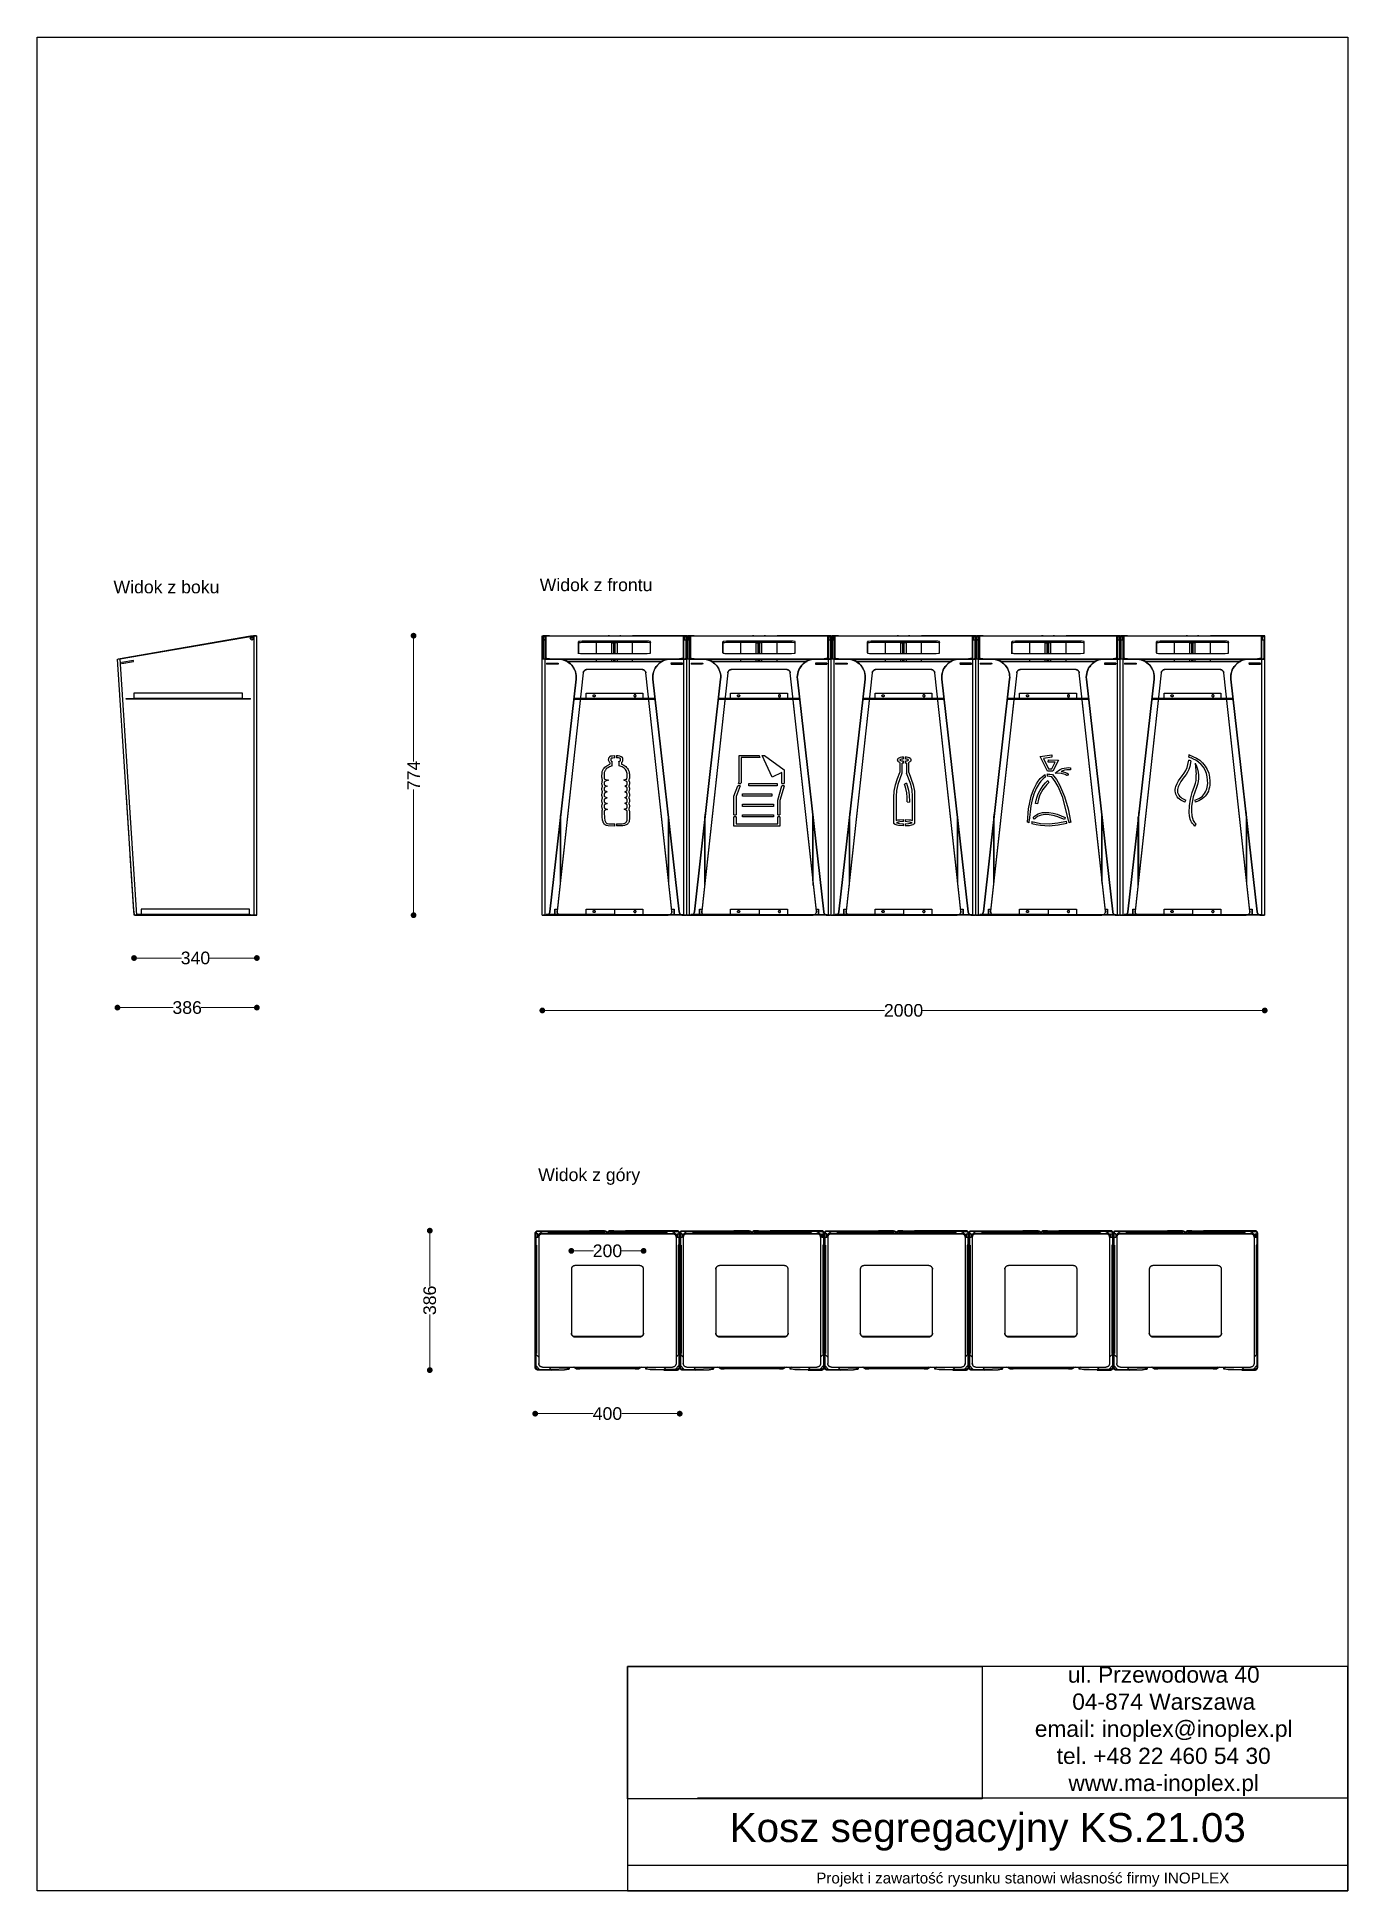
# Model space of a CAD drawing. Header units: millimetres. Extents: x 10366 to 23682, y 24552 to 29690.
# Drawn here: x 20053 to 23682, y 24558 to 29690 of the extents above; entities that cross this region are included whole.
import ezdxf

# ---------------------------------------------------------------- set-up
doc = ezdxf.new("R2010")
doc.units = ezdxf.units.MM
doc.header["$LTSCALE"] = 3
doc.layers.add('DomyÅ›lny', color=7, linetype='Continuous')
doc.styles.get("Standard").update_dxf_attribs({"font": 'arial.ttf'})
doc.dimstyles.new('MATEUSZ', dxfattribs={"dimtxt": 35, "dimasz": 16, "dimexe": 0.18, "dimexo": 0.0625, "dimgap": 0.09, "dimtad": 0, "dimdec": 0, "dimdsep": 46, "dimtxsty": 'Standard', "dimblk": 'DOT', "dimcen": 0.09, "dimse1": 1, "dimse2": 1, "dimadec": 0, "dimazin": 0, "dimtfac": 1, "dimtdec": 0, "dimtofl": 0, "dimtmove": 0, "dimatfit": 3, "dimfxl": 1, "dimtolj": 1, "dimtzin": 0, "dimlwd": 9, "dimlwe": 9, "dimarcsym": 0})
picture_1 = doc.add_image_def('image1.jpg', size_in_pixel=(1896, 709))

msp = doc.modelspace()

# ---------------------------------------------------------------- texts
for s, p in [('Widok z boku', (20264.8, 28149.9)), ('Widok z frontu', (21444.6, 28155.8)), ('Widok z góry', (21440.5, 26522.7))]:
    msp.add_text(s, height=34.962).set_placement(p)
at = {"attachment_point": 5}
for s, width, gutter_width, heights, insert, char_height in [('ul. Przewodowa 40\\P04-874 Warszawa\\Pemail: inoplex@inoplex.pl\\Ptel. +48 22 460 54 30\\Pwww.ma-inoplex.pl', 1019.877, 1, [432.7], (23172.1, 24999.8), 45), ('Kosz segregacyjny KS.21.03', 1993.625, 1, [0], (22684.9, 24720.9), 80), ('Projekt i zawartość rysunku stanowi własność firmy INOPLEX ', 1800.088, 12.5, [70.5], (22782, 24588.7), 30)]:
    msp.add_mtext_dynamic_manual_height_columns(s, width=width, gutter_width=gutter_width, heights=heights, dxfattribs=dict(at, insert=insert, char_height=char_height))

# ---------------------------------------------------------------- blocks, each defined once
blk = doc.blocks.new('_Dot')
at = {"color": 0, "linetype": 'ByBlock', "lineweight": -2}
blk.add_line((-0.5, 0), (-1, 0), dxfattribs=at)
at = {"color": 0, "linetype": 'ByBlock', "const_width": 0.5}
blk.add_lwpolyline([(-0.25, 0, 1), (0.25, 0, 1)], format="xyb", close=True, dxfattribs=at)
blk = doc.blocks.new('*D39')
at = {"color": 0, "lineweight": 9, "transparency": 16777216}
for p, q in [((21095.5, 28016.5), (21095.5, 27684.2)), ((21095.5, 27274.8), (21095.5, 27607.1))]:
    blk.add_line(p, q, dxfattribs=at)
at = {"layer": 'Defpoints', "color": 0, "transparency": 16777216}
for p in [(21451.8, 28032.5), (21095.5, 27258.8), (21451.8, 27258.8)]:
    blk.add_point(p, dxfattribs=at)
at = {"color": 0, "lineweight": 9, "transparency": 16777216, "xscale": 16, "yscale": 16, "zscale": 16}
for p, rotation in [((21095.5, 28032.5), 90), ((21095.5, 27258.8), 270)]:
    blk.add_blockref('_Dot', p, dxfattribs=dict(at, rotation=rotation))
at = {"color": 0, "transparency": 16777216, "insert": (21095.5, 27645.7), "char_height": 35, "attachment_point": 5, "rotation": 90}
blk.add_mtext('\\A1;774', dxfattribs=at)
blk = doc.blocks.new('*D40')
at = {"color": 0, "lineweight": 9, "transparency": 16777216}
for p, q in [((20291.7, 27002.9), (20430, 27002.9)), ((20645.7, 27002.9), (20507.4, 27002.9))]:
    blk.add_line(p, q, dxfattribs=at)
at = {"layer": 'Defpoints', "color": 0, "transparency": 16777216}
for p in [(20661.7, 28032.5), (20275.7, 27967.6), (20661.7, 27002.9)]:
    blk.add_point(p, dxfattribs=at)
at = {"color": 0, "lineweight": 9, "transparency": 16777216, "xscale": 16, "yscale": 16, "zscale": 16, "rotation": 180}
blk.add_blockref('_Dot', (20275.7, 27002.9), dxfattribs=at)
at = {"color": 0, "lineweight": 9, "transparency": 16777216, "xscale": 16, "yscale": 16, "zscale": 16}
blk.add_blockref('_Dot', (20661.7, 27002.9), dxfattribs=at)
at = {"color": 0, "transparency": 16777216, "insert": (20468.7, 27002.9), "char_height": 35, "attachment_point": 5}
blk.add_mtext('\\A1;386', dxfattribs=at)
blk = doc.blocks.new('*D41')
at = {"color": 0, "lineweight": 9, "transparency": 16777216}
for p, q in [((20337.6, 27140.2), (20453, 27140.2)), ((20645.7, 27140.2), (20530.3, 27140.2))]:
    blk.add_line(p, q, dxfattribs=at)
at = {"layer": 'Defpoints', "color": 0, "transparency": 16777216}
for p in [(20321.6, 27258.8), (20661.7, 27258.8), (20661.7, 27140.2)]:
    blk.add_point(p, dxfattribs=at)
at = {"color": 0, "lineweight": 9, "transparency": 16777216, "xscale": 16, "yscale": 16, "zscale": 16, "rotation": 180}
blk.add_blockref('_Dot', (20321.6, 27140.2), dxfattribs=at)
at = {"color": 0, "lineweight": 9, "transparency": 16777216, "xscale": 16, "yscale": 16, "zscale": 16}
blk.add_blockref('_Dot', (20661.7, 27140.2), dxfattribs=at)
at = {"color": 0, "transparency": 16777216, "insert": (20491.7, 27140.2), "char_height": 35, "attachment_point": 5}
blk.add_mtext('\\A1;340', dxfattribs=at)
blk = doc.blocks.new('*D42')
at = {"color": 0, "lineweight": 9, "transparency": 16777216}
for p, q in [((21467.9, 26995.1), (22399.3, 26995.1)), ((23435.8, 26995.1), (22504.5, 26995.1))]:
    blk.add_line(p, q, dxfattribs=at)
at = {"layer": 'Defpoints', "color": 0, "transparency": 16777216}
for p in [(21451.9, 27258.8), (23451.8, 27258.8), (23451.8, 26995.1)]:
    blk.add_point(p, dxfattribs=at)
at = {"color": 0, "lineweight": 9, "transparency": 16777216, "xscale": 16, "yscale": 16, "zscale": 16, "rotation": 180}
blk.add_blockref('_Dot', (21451.9, 26995.1), dxfattribs=at)
at = {"color": 0, "lineweight": 9, "transparency": 16777216, "xscale": 16, "yscale": 16, "zscale": 16}
blk.add_blockref('_Dot', (23451.8, 26995.1), dxfattribs=at)
at = {"color": 0, "transparency": 16777216, "insert": (22451.9, 26995.1), "char_height": 35, "attachment_point": 5}
blk.add_mtext('\\A1;2000', dxfattribs=at)
blk = doc.blocks.new('*D43')
at = {"color": 0, "lineweight": 9, "transparency": 16777216}
for p, q in [((21140.3, 26369.4), (21140.3, 26231.1)), ((21140.3, 26015.4), (21140.3, 26153.7))]:
    blk.add_line(p, q, dxfattribs=at)
at = {"layer": 'Defpoints', "color": 0, "transparency": 16777216}
for p in [(21140.3, 26385.4), (21440, 26385.4), (21440, 25999.4)]:
    blk.add_point(p, dxfattribs=at)
at = {"color": 0, "lineweight": 9, "transparency": 16777216, "xscale": 16, "yscale": 16, "zscale": 16}
for p, rotation in [((21140.3, 26385.4), 90), ((21140.3, 25999.4), 270)]:
    blk.add_blockref('_Dot', p, dxfattribs=dict(at, rotation=rotation))
at = {"color": 0, "transparency": 16777216, "insert": (21140.3, 26192.4), "char_height": 35, "attachment_point": 5, "rotation": 90}
blk.add_mtext('\\A1;386', dxfattribs=at)
blk = doc.blocks.new('*D44')
at = {"color": 0, "lineweight": 9, "transparency": 16777216}
for p, q in [((21448.2, 25878.8), (21592.8, 25878.8)), ((21816.2, 25878.8), (21671.6, 25878.8))]:
    blk.add_line(p, q, dxfattribs=at)
at = {"layer": 'Defpoints', "color": 0, "transparency": 16777216}
for p in [(21432.2, 26007.1), (21832.2, 26007.1), (21832.2, 25878.8)]:
    blk.add_point(p, dxfattribs=at)
at = {"color": 0, "lineweight": 9, "transparency": 16777216, "xscale": 16, "yscale": 16, "zscale": 16, "rotation": 180}
blk.add_blockref('_Dot', (21432.2, 25878.8), dxfattribs=at)
at = {"color": 0, "lineweight": 9, "transparency": 16777216, "xscale": 16, "yscale": 16, "zscale": 16}
blk.add_blockref('_Dot', (21832.2, 25878.8), dxfattribs=at)
at = {"color": 0, "transparency": 16777216, "insert": (21632.2, 25878.8), "char_height": 35, "attachment_point": 5}
blk.add_mtext('\\A1;400', dxfattribs=at)
blk = doc.blocks.new('*D45')
at = {"color": 0, "lineweight": 9, "transparency": 16777216}
for p, q in [((21548.2, 26329.4), (21593.2, 26329.4)), ((21716.2, 26329.4), (21671.2, 26329.4))]:
    blk.add_line(p, q, dxfattribs=at)
at = {"layer": 'Defpoints', "color": 0, "transparency": 16777216}
for p in [(21732.2, 26329.4), (21532.2, 26279.6), (21732.2, 26278.7)]:
    blk.add_point(p, dxfattribs=at)
at = {"color": 0, "lineweight": 9, "transparency": 16777216, "xscale": 16, "yscale": 16, "zscale": 16, "rotation": 180}
blk.add_blockref('_Dot', (21532.2, 26329.4), dxfattribs=at)
at = {"color": 0, "lineweight": 9, "transparency": 16777216, "xscale": 16, "yscale": 16, "zscale": 16}
blk.add_blockref('_Dot', (21732.2, 26329.4), dxfattribs=at)
at = {"color": 0, "transparency": 16777216, "insert": (21632.2, 26329.4), "char_height": 35, "attachment_point": 5}
blk.add_mtext('\\A1;200', dxfattribs=at)

# ---------------------------------------------------------------- dimensions: what is measured, and where the dimension line sits
for base, p1, p2, picture, middle in [((20661.7, 27002.9), (20275.7, 27967.6), (20661.7, 28032.5), '*D40', (20468.7, 27002.9)), ((20661.7, 27140.2), (20321.6, 27258.8), (20661.7, 27258.8), '*D41', (20491.7, 27140.2)), ((23451.8, 26995.1), (21451.9, 27258.8), (23451.8, 27258.8), '*D42', (22451.9, 26995.1)), ((21732.2, 26329.4), (21532.2, 26279.6), (21732.2, 26278.7), '*D45', (21632.2, 26329.4)), ((21832.2, 25878.8), (21432.2, 26007.1), (21832.2, 26007.1), '*D44', (21632.2, 25878.8))]:
    dim = msp.add_linear_dim(base=base, p1=p1, p2=p2, dimstyle='MATEUSZ')
    dim.commit()
    dim.dimension.update_dxf_attribs({"geometry": picture, "text_midpoint": middle})
for base, p1, p2, picture, middle in [((21095.5, 27258.8), (21451.8, 28032.5), (21451.8, 27258.8), '*D39', (21095.5, 27645.7)), ((21140.3, 26385.4), (21440, 25999.4), (21440, 26385.4), '*D43', (21140.3, 26192.4))]:
    dim = msp.add_linear_dim(base=base, p1=p1, p2=p2, angle=90, dimstyle='MATEUSZ')
    dim.commit()
    dim.dimension.update_dxf_attribs({"geometry": picture, "text_midpoint": middle})

# ---------------------------------------------------------------- linework, layer by layer
for p, q in [((23682, 24814.7), (21881.9, 24814.7)), ((23681.8, 24628.1), (21688.1, 24628.1))]:
    msp.add_line(p, q)
for points in [[(20053.2, 24557.6), (20053.2, 29689.7), (23682, 29689.7), (23682, 24557.6)], [(21688.1, 24557.6), (23682, 24557.6), (23682, 25179.3), (21688.1, 25179.3)]]:
    msp.add_lwpolyline(points, close=True)
at = {"layer": 'DomyÅ›lny'}
for p, q in [((20283.4, 27968.9), (20653.9, 28032.5)), ((20653.9, 28032.5), (20283.4, 27968.9)), ((20643.6, 28030.8), (20293.8, 27970.6)), ((20653.9, 27258.8), (20653.9, 28032.5)), ((20661.7, 27258.8), (20661.7, 28032.5)), ((21451.8, 28032.5), (21453.8, 28032.5)), ((21451.8, 27258.8), (21451.8, 28032.5)), ((21451.8, 27968.9), (21451.8, 28032.5)), ((21453.8, 28030.2), (21453.8, 28032.5)), ((21453.8, 28032.5), (21453.8, 27968.9)), ((21453.8, 28030.5), (21458.8, 28030.5)), ((21453.8, 27968), (21453.8, 28021.8)), ((21458.8, 28028.5), (21461.8, 28028.5)), ((21461.8, 28022.5), (21458.8, 28022.5)), ((21459.6, 28032.5), (21601.8, 28032.5)), ((21471.9, 28032.5), (21459.6, 28032.5)), ((21459.6, 28028.5), (21459.6, 28032.5)), ((21459.6, 27967.6), (21459.6, 28023.9)), ((21461.8, 28030.8), (21461.8, 27970.6)), ((21471.8, 28032.5), (21831.8, 28032.5)), ((21844, 28032.5), (21701.8, 28032.5)), ((21831.7, 28032.5), (21844, 28032.5)), ((21841.8, 28030.8), (21841.8, 27970.6)), ((21841.8, 28028.5), (21846.1, 28028.5)), ((21844.8, 28022.5), (21841.8, 28022.5)), ((21844, 28028.5), (21844, 28032.5)), ((21844, 27967.6), (21844, 28023.9)), ((21844.8, 28030.5), (21849.8, 28030.5)), ((21849.8, 28030.2), (21849.8, 28032.5)), ((21849.8, 28032.5), (21849.8, 27968.9)), ((21849.8, 28032.5), (21851.8, 28032.5)), ((21849.8, 27968), (21849.8, 28021.8)), ((21851.8, 27968.9), (21851.8, 28032.5)), ((21851.8, 27968.9), (21851.8, 28032.5)), ((21851.8, 28032.5), (21853.8, 28032.5)), ((21853.8, 28032.5), (21853.8, 27968.9)), ((21853.8, 28030.2), (21853.8, 28032.5)), ((21853.8, 28030.5), (21858.8, 28030.5)), ((21853.8, 27968), (21853.8, 28021.8)), ((21858.8, 28028.5), (21861.8, 28028.5)), ((21861.8, 28022.5), (21858.8, 28022.5)), ((21859.6, 28032.5), (22001.8, 28032.5)), ((21859.6, 28028.1), (21859.6, 28032.5)), ((21871.9, 28032.5), (21859.6, 28032.5)), ((21859.6, 27967.6), (21859.6, 28023.9)), ((21861.8, 28030.8), (21861.8, 27970.6)), ((21871.8, 28032.5), (22231.8, 28032.5)), ((22244, 28032.5), (22101.8, 28032.5)), ((22231.7, 28032.5), (22244, 28032.5)), ((22241.8, 28030.8), (22241.8, 27970.6)), ((22241.8, 28028.5), (22244.8, 28028.5)), ((22244.8, 28022.5), (22241.8, 28022.5)), ((22244, 28028.5), (22244, 28032.5)), ((22244, 27967.6), (22244, 28023.9)), ((22244.8, 28030.5), (22249.8, 28030.5)), ((22249.8, 28032.5), (22251.8, 28032.5)), ((22249.8, 28032.5), (22249.8, 27968.9)), ((22249.8, 28030.2), (22249.8, 28032.5)), ((22249.8, 27968), (22249.8, 28021.8)), ((22251.8, 27968.9), (22251.8, 28032.5)), ((22251.8, 27968.9), (22251.8, 28032.5)), ((22251.8, 28032.5), (22253.8, 28032.5)), ((22253.8, 28032.5), (22253.8, 27968.9)), ((22253.8, 28030.2), (22253.8, 28032.5)), ((22253.8, 28030.5), (22258.8, 28030.5)), ((22253.8, 27968), (22253.8, 28021.8)), ((22258.5, 28028.5), (22261.8, 28028.5)), ((22261.8, 28022.5), (22258.8, 28022.5)), ((22259.6, 28028.1), (22259.6, 28032.5)), ((22271.9, 28032.5), (22259.6, 28032.5)), ((22259.6, 28032.5), (22401.8, 28032.5)), ((22259.6, 27967.6), (22259.6, 28023.9)), ((22261.8, 28030.8), (22261.8, 27970.6)), ((22271.8, 28032.5), (22631.8, 28032.5)), ((22644, 28032.5), (22501.8, 28032.5)), ((22631.7, 28032.5), (22644, 28032.5)), ((22641.8, 28030.8), (22641.8, 27970.6)), ((22641.8, 28028.5), (22646.2, 28028.5)), ((22644.8, 28022.5), (22641.8, 28022.5)), ((22644, 28028.5), (22644, 28032.5)), ((22644, 27967.6), (22644, 28023.9)), ((22644.8, 28030.5), (22649.8, 28030.5)), ((22649.8, 28032.5), (22649.8, 27968.9)), ((22649.8, 28030.2), (22649.8, 28032.5)), ((22649.8, 28032.5), (22651.8, 28032.5)), ((22649.8, 27968), (22649.8, 28021.8)), ((22651.8, 27968.9), (22651.8, 28032.5)), ((22651.8, 28032.5), (22653.8, 28032.5)), ((22651.8, 27968.9), (22651.8, 28032.5)), ((22653.8, 28032.5), (22653.8, 27968.9)), ((22653.8, 28030.2), (22653.8, 28032.5)), ((22653.8, 28030.5), (22658.8, 28030.5)), ((22653.8, 27968), (22653.8, 28021.8)), ((22658.2, 28028.5), (22661.8, 28028.5)), ((22661.8, 28022.5), (22658.8, 28022.5)), ((22659.6, 28032.5), (22801.8, 28032.5)), ((22671.9, 28032.5), (22659.6, 28032.5)), ((22659.6, 28028.5), (22659.6, 28032.5)), ((22659.6, 27967.6), (22659.6, 28023.9)), ((22661.8, 28030.8), (22661.8, 27970.6)), ((22671.8, 28032.5), (23031.8, 28032.5)), ((23044, 28032.5), (22901.8, 28032.5)), ((23031.7, 28032.5), (23044, 28032.5)), ((23041.8, 28030.8), (23041.8, 27970.6)), ((23041.8, 28028.5), (23045.9, 28028.5)), ((23044.8, 28022.5), (23041.8, 28022.5)), ((23044, 28028.5), (23044, 28032.5)), ((23044, 27967.6), (23044, 28023.9)), ((23044.8, 28030.5), (23049.8, 28030.5)), ((23049.8, 28032.5), (23051.8, 28032.5)), ((23049.8, 28032.5), (23049.8, 27968.9)), ((23049.8, 28030.2), (23049.8, 28032.5)), ((23049.8, 27968), (23049.8, 28021.8)), ((23051.8, 27968.9), (23051.8, 28032.5)), ((23051.8, 27968.9), (23051.8, 28032.5)), ((23051.8, 28032.5), (23053.8, 28032.5)), ((23053.8, 28032.5), (23053.8, 27968.9)), ((23053.8, 28030.2), (23053.8, 28032.5)), ((23053.8, 27968), (23053.8, 28021.8)), ((23054.9, 28030.5), (23058.8, 28030.5)), ((23058.6, 28028.5), (23061.8, 28028.5)), ((23061.8, 28022.5), (23058.8, 28022.5)), ((23059.6, 28032.5), (23201.8, 28032.5)), ((23071.9, 28032.5), (23059.6, 28032.5)), ((23059.6, 28028.5), (23059.6, 28032.5)), ((23059.6, 27967.6), (23059.6, 28023.9)), ((23061.8, 28030.8), (23061.8, 27970.6)), ((23071.8, 28032.5), (23431.8, 28032.5)), ((23444, 28032.5), (23301.8, 28032.5)), ((23431.7, 28032.5), (23444, 28032.5)), ((23441.8, 28030.8), (23441.8, 27970.6)), ((23441.8, 28028.5), (23445.6, 28028.5)), ((23444.8, 28022.5), (23441.8, 28022.5)), ((23444, 28028.5), (23444, 28032.5)), ((23444, 27967.6), (23444, 28022.5)), ((23444.8, 28030.5), (23449.8, 28030.5)), ((23449.8, 28030.2), (23449.8, 28032.5)), ((23449.8, 28032.5), (23449.8, 27968.9)), ((23449.8, 28032.5), (23451.8, 28032.5)), ((23449.8, 27968), (23449.8, 28021.8)), ((23451.8, 27258.8), (23451.8, 28032.5)), ((23451.8, 27968.9), (23451.8, 28032.5)), ((21458.8, 28020.5), (21453.8, 28020.5)), ((21461.8, 27970.6), (21461.8, 27967.6)), ((21551.8, 28012.6), (21551.8, 28015.6)), ((21551.8, 28015.6), (21551.8, 27985)), ((21551.8, 27982.1), (21551.8, 28012.6)), ((21561.8, 28014.3), (21561.8, 28017.3)), ((21741.8, 28017.3), (21561.8, 28017.3)), ((21561.8, 28014.3), (21741.8, 28014.3)), ((21561.8, 27983.3), (21741.8, 27983.3)), ((21601.8, 27983.3), (21601.8, 28014.3)), ((21644, 27983.3), (21644, 28012.5)), ((21651.8, 28012.5), (21649.8, 28012.5)), ((21649.8, 27983.3), (21649.8, 28012.5)), ((21651.8, 27983.3), (21651.8, 28012.5)), ((21653.8, 28012.5), (21651.8, 28012.5)), ((21651.8, 27983.3), (21651.8, 28012.5)), ((21653.8, 27983.3), (21653.8, 28012.5)), ((21659.6, 27983.3), (21659.6, 28012.5)), ((21701.8, 27983.3), (21701.8, 28014.3)), ((21741.8, 28014.3), (21741.8, 28017.3)), ((21751.8, 27985), (21751.8, 28015.6)), ((21751.8, 28012.6), (21751.8, 28015.6)), ((21841.8, 27970.6), (21841.8, 27967.6)), ((21849.8, 28020.5), (21844.8, 28020.5)), ((21858.8, 28020.5), (21853.8, 28020.5)), ((21861.8, 27970.6), (21861.8, 27967.6)), ((21951.8, 28012.6), (21951.8, 28015.6)), ((21951.8, 28015.6), (21951.8, 27985)), ((21951.8, 27985), (21951.8, 28012.6)), ((22141.8, 28017.3), (21961.8, 28017.3)), ((21961.8, 28014.3), (21961.8, 28017.3)), ((21961.8, 28014.3), (22141.8, 28014.3)), ((21961.8, 27983.3), (22141.8, 27983.3)), ((22001.8, 27983.3), (22001.8, 28014.3)), ((22044, 27983.3), (22044, 28012.5)), ((22051.8, 28012.5), (22049.8, 28012.5)), ((22049.8, 27983.3), (22049.8, 28012.5)), ((22051.8, 27983.3), (22051.8, 28012.5)), ((22051.8, 27983.3), (22051.8, 28012.5)), ((22053.8, 28012.5), (22051.8, 28012.5)), ((22053.8, 27983.3), (22053.8, 28012.5)), ((22059.6, 27983.3), (22059.6, 28012.5)), ((22101.8, 27983.3), (22101.8, 28014.3)), ((22141.8, 28014.3), (22141.8, 28017.3)), ((22151.8, 27985), (22151.8, 28015.6)), ((22151.8, 28012.6), (22151.8, 28015.6)), ((22241.8, 27970.6), (22241.8, 27967.6)), ((22249.8, 28020.5), (22244.8, 28020.5)), ((22258.8, 28020.5), (22253.8, 28020.5)), ((22261.8, 27970.6), (22261.8, 27967.6)), ((22351.8, 28012.6), (22351.8, 28015.6)), ((22351.8, 28015.6), (22351.8, 27985)), ((22351.8, 27985), (22351.8, 28012.6)), ((22541.8, 28017.3), (22361.8, 28017.3)), ((22361.8, 28014.3), (22361.8, 28017.3)), ((22361.8, 28014.3), (22541.8, 28014.3)), ((22361.8, 27983.3), (22541.8, 27983.3)), ((22401.8, 27983.3), (22401.8, 28014.3)), ((22444, 27983.3), (22444, 28012.5)), ((22451.8, 28012.5), (22449.8, 28012.5)), ((22449.8, 27983.3), (22449.8, 28012.5)), ((22451.8, 27983.3), (22451.8, 28012.5)), ((22453.8, 28012.5), (22451.8, 28012.5)), ((22451.8, 27983.3), (22451.8, 28012.5)), ((22453.8, 27983.3), (22453.8, 28012.5)), ((22459.6, 27983.3), (22459.6, 28012.5)), ((22501.8, 27983.3), (22501.8, 28014.3)), ((22541.8, 28014.3), (22541.8, 28017.3)), ((22551.8, 27985), (22551.8, 28015.6)), ((22551.8, 28012.6), (22551.8, 28015.6)), ((22641.8, 27970.6), (22641.8, 27967.6)), ((22649.8, 28020.5), (22644.8, 28020.5)), ((22658.8, 28020.5), (22653.8, 28020.5)), ((22661.8, 27970.6), (22661.8, 27967.6)), ((22751.8, 28012.6), (22751.8, 28015.6)), ((22751.8, 28015.6), (22751.8, 27985)), ((22751.8, 27982.1), (22751.8, 28012.6)), ((22761.8, 28014.3), (22761.8, 28017.3)), ((22941.8, 28017.3), (22761.8, 28017.3)), ((22761.8, 28014.3), (22941.8, 28014.3)), ((22761.8, 27983.3), (22941.8, 27983.3)), ((22801.8, 27983.3), (22801.8, 28014.3)), ((22844, 27983.3), (22844, 28012.5)), ((22851.8, 28012.5), (22849.8, 28012.5)), ((22849.8, 27983.3), (22849.8, 28012.5)), ((22851.8, 27983.3), (22851.8, 28012.5)), ((22853.8, 28012.5), (22851.8, 28012.5)), ((22851.8, 27983.3), (22851.8, 28012.5)), ((22853.8, 27983.3), (22853.8, 28012.5)), ((22859.6, 27983.3), (22859.6, 28012.5)), ((22901.8, 27983.3), (22901.8, 28014.3)), ((22941.8, 28014.3), (22941.8, 28017.3)), ((22951.8, 27985), (22951.8, 28015.6)), ((22951.8, 28012.6), (22951.8, 28015.6)), ((23041.8, 27970.6), (23041.8, 27967.6)), ((23049.8, 28020.5), (23044.8, 28020.5)), ((23058.8, 28020.5), (23053.8, 28020.5)), ((23061.8, 27970.6), (23061.8, 27967.6)), ((23151.8, 28012.6), (23151.8, 28015.6)), ((23151.8, 28015.6), (23151.8, 27985)), ((23151.8, 27985), (23151.8, 28012.6)), ((23161.8, 28014.3), (23161.8, 28017.3)), ((23341.8, 28017.3), (23161.8, 28017.3)), ((23161.8, 28014.3), (23341.8, 28014.3)), ((23161.8, 27983.3), (23341.8, 27983.3)), ((23201.8, 27983.3), (23201.8, 28014.3)), ((23244, 27983.3), (23244, 28012.5)), ((23251.8, 28012.5), (23249.8, 28012.5)), ((23249.8, 27983.3), (23249.8, 28012.5)), ((23251.8, 27983.3), (23251.8, 28012.5)), ((23253.8, 28012.5), (23251.8, 28012.5)), ((23251.8, 27983.3), (23251.8, 28012.5)), ((23253.8, 27983.3), (23253.8, 28012.5)), ((23259.6, 27983.3), (23259.6, 28012.5)), ((23301.8, 27983.3), (23301.8, 28014.3)), ((23341.8, 28014.3), (23341.8, 28017.3)), ((23351.8, 28012.6), (23351.8, 28015.6)), ((23351.8, 27985), (23351.8, 28015.6)), ((23441.8, 27970.6), (23441.8, 27967.6)), ((23449.8, 28020.5), (23444.8, 28020.5)), ((20321.7, 27258.8), (20275.7, 27967.6)), ((20329.5, 27258.8), (20283.4, 27968.9)), ((20319.8, 27963.9), (20288, 27958.5)), ((20288, 27956.1), (20288, 27958.5)), ((20288, 27956.1), (20288.1, 27955.4)), ((20288.1, 27955.4), (20319.8, 27960.9)), ((20319.8, 27960.9), (20319.8, 27963.9)), ((21451.8, 27258.8), (21451.8, 27968.9)), ((21459.6, 27967.9), (21495.9, 27967.9)), ((21459.6, 27258.8), (21459.6, 27967.6)), ((21495.9, 27967.6), (21459.6, 27967.6)), ((21464.1, 27956.7), (21463.8, 27955.2)), ((21463.8, 27955.2), (21463.8, 27953.7)), ((21495.4, 27953.7), (21463.8, 27953.7)), ((21464.1, 27956.7), (21495.9, 27956.7)), ((21471.8, 27968.9), (21471.8, 27965.9)), ((21471.8, 27968.9), (21831.8, 27968.9)), ((21565.3, 27929.6), (21493, 27270.4)), ((21565.3, 27929.5), (21493, 27270.2)), ((21495.9, 27956.7), (21495.4, 27953.7)), ((21797.4, 27965.9), (21505.6, 27965.9)), ((21521, 27960.8), (21782.6, 27960.8)), ((21521, 27960.8), (21782.6, 27960.8)), ((21728.4, 27938.8), (21575.2, 27938.8)), ((21728.4, 27938.6), (21575.2, 27938.6)), ((21601.8, 27960.8), (21601.8, 27965.9)), ((21644, 27960.8), (21644, 27965.9)), ((21649.8, 27960.8), (21649.8, 27965.9)), ((21651.8, 27960.8), (21651.8, 27965.9)), ((21651.8, 27960.8), (21651.8, 27965.9)), ((21653.8, 27960.8), (21653.8, 27965.9)), ((21659.6, 27960.8), (21659.6, 27965.9)), ((21701.8, 27960.8), (21701.8, 27965.9)), ((21810.6, 27270.4), (21738.3, 27929.6)), ((21810.6, 27270.2), (21738.3, 27929.5)), ((21844, 27967.9), (21807.7, 27967.9)), ((21807.7, 27967.6), (21844, 27967.6)), ((21839.5, 27956.7), (21807.7, 27956.7)), ((21807.7, 27956.7), (21808.2, 27953.7)), ((21808.2, 27953.7), (21839.8, 27953.7)), ((21831.8, 27968.9), (21831.8, 27965.9)), ((21839.5, 27956.7), (21839.8, 27955.2)), ((21839.8, 27955.2), (21839.8, 27953.7)), ((21844, 27258.8), (21844, 27967.6)), ((21851.8, 27258.8), (21851.8, 27968.9)), ((21851.8, 27258.8), (21851.8, 27968.9)), ((21859.6, 27967.9), (21895.9, 27967.9)), ((21895.9, 27967.6), (21859.6, 27967.6)), ((21859.6, 27258.8), (21859.6, 27967.6)), ((21864.1, 27956.7), (21863.8, 27955.2)), ((21863.8, 27955.2), (21863.8, 27953.7)), ((21895.4, 27953.7), (21863.8, 27953.7)), ((21864.1, 27956.7), (21895.9, 27956.7)), ((21871.8, 27968.9), (22231.8, 27968.9)), ((21871.8, 27968.9), (21871.8, 27965.9)), ((21965.3, 27929.6), (21893, 27270.4)), ((21965.3, 27929.5), (21893, 27270.2)), ((21895.9, 27956.7), (21895.4, 27953.7)), ((22195.1, 27965.9), (21905.3, 27965.9)), ((21921, 27960.8), (22185.2, 27960.8)), ((21921, 27960.8), (22185.2, 27960.8)), ((22128.4, 27938.8), (21975.2, 27938.8)), ((22128.4, 27938.6), (21975.2, 27938.6)), ((22001.8, 27960.8), (22001.8, 27965.9)), ((22044, 27960.8), (22044, 27965.9)), ((22049.8, 27960.8), (22049.8, 27965.9)), ((22051.8, 27960.8), (22051.8, 27965.9)), ((22051.8, 27960.8), (22051.8, 27965.9)), ((22053.8, 27960.8), (22053.8, 27965.9)), ((22059.6, 27960.8), (22059.6, 27965.9)), ((22101.8, 27960.8), (22101.8, 27965.9)), ((22210.6, 27270.4), (22138.3, 27929.6)), ((22210.6, 27270.2), (22138.3, 27929.5)), ((22244, 27967.9), (22207.7, 27967.9)), ((22207.7, 27967.6), (22244, 27967.6)), ((22207.7, 27956.7), (22208.2, 27953.7)), ((22239.5, 27956.7), (22207.7, 27956.7)), ((22208.2, 27953.7), (22239.8, 27953.7)), ((22231.8, 27968.9), (22231.8, 27965.9)), ((22239.5, 27956.7), (22239.8, 27955.2)), ((22239.8, 27955.2), (22239.8, 27953.7)), ((22244, 27258.8), (22244, 27967.6)), ((22251.8, 27258.8), (22251.8, 27968.9)), ((22251.8, 27258.8), (22251.8, 27968.9)), ((22259.6, 27967.9), (22295.9, 27967.9)), ((22295.9, 27967.6), (22259.6, 27967.6)), ((22259.6, 27258.8), (22259.6, 27967.6)), ((22264.1, 27956.7), (22263.8, 27955.2)), ((22263.8, 27955.2), (22263.8, 27953.7)), ((22295.4, 27953.7), (22263.8, 27953.7)), ((22264.1, 27956.7), (22295.9, 27956.7)), ((22271.8, 27968.9), (22631.8, 27968.9)), ((22271.8, 27968.9), (22271.8, 27965.9)), ((22365.3, 27929.6), (22293, 27270.4)), ((22365.3, 27929.5), (22293, 27270.2)), ((22295.9, 27956.7), (22295.4, 27953.7)), ((22597.6, 27965.9), (22305.7, 27965.9)), ((22321, 27960.8), (22584.9, 27960.8)), ((22321, 27960.8), (22584.9, 27960.8)), ((22528.4, 27938.8), (22375.2, 27938.8)), ((22528.4, 27938.6), (22375.2, 27938.6)), ((22401.8, 27960.8), (22401.8, 27965.9)), ((22444, 27960.8), (22444, 27965.9)), ((22449.8, 27960.8), (22449.8, 27965.9)), ((22451.8, 27960.8), (22451.8, 27965.9)), ((22451.8, 27960.8), (22451.8, 27965.9)), ((22453.8, 27960.8), (22453.8, 27965.9)), ((22459.6, 27960.8), (22459.6, 27965.9)), ((22501.8, 27960.8), (22501.8, 27965.9)), ((22610.6, 27270.4), (22538.3, 27929.6)), ((22610.6, 27270.2), (22538.3, 27929.5)), ((22644, 27967.9), (22607.7, 27967.9)), ((22607.7, 27967.6), (22644, 27967.6)), ((22639.5, 27956.7), (22607.7, 27956.7)), ((22607.7, 27956.7), (22608.2, 27953.7)), ((22608.2, 27953.7), (22639.8, 27953.7)), ((22631.8, 27968.9), (22631.8, 27965.9)), ((22639.5, 27956.7), (22639.8, 27955.2)), ((22639.8, 27955.2), (22639.8, 27953.7)), ((22644, 27258.8), (22644, 27967.6)), ((22651.8, 27258.8), (22651.8, 27968.9)), ((22651.8, 27258.8), (22651.8, 27968.9)), ((22659.6, 27967.9), (22695.9, 27967.9)), ((22695.9, 27967.6), (22659.6, 27967.6)), ((22659.6, 27258.8), (22659.6, 27967.6)), ((22664.1, 27956.7), (22663.8, 27955.2)), ((22663.8, 27955.2), (22663.8, 27953.7)), ((22695.4, 27953.7), (22663.8, 27953.7)), ((22664.1, 27956.7), (22695.9, 27956.7)), ((22671.8, 27968.9), (22671.8, 27965.9)), ((22671.8, 27968.9), (23031.8, 27968.9)), ((22765.3, 27929.6), (22693, 27270.4)), ((22765.3, 27929.5), (22693, 27270.2)), ((22695.9, 27956.7), (22695.4, 27953.7)), ((22995.1, 27965.9), (22705.4, 27965.9)), ((22721, 27960.8), (22982.6, 27960.8)), ((22721, 27960.8), (22982.6, 27960.8)), ((22928.4, 27938.8), (22775.2, 27938.8)), ((22928.4, 27938.6), (22775.2, 27938.6)), ((22801.8, 27960.8), (22801.8, 27965.9)), ((22844, 27960.8), (22844, 27965.9)), ((22849.8, 27960.8), (22849.8, 27965.9)), ((22851.8, 27960.8), (22851.8, 27965.9)), ((22851.8, 27960.8), (22851.8, 27965.9)), ((22853.8, 27960.8), (22853.8, 27965.9)), ((22859.6, 27960.8), (22859.6, 27965.9)), ((22901.8, 27960.8), (22901.8, 27965.9)), ((23010.6, 27270.4), (22938.3, 27929.6)), ((23010.6, 27270.2), (22938.3, 27929.5)), ((23044, 27967.9), (23007.7, 27967.9)), ((23007.7, 27967.6), (23044, 27967.6)), ((23039.5, 27956.7), (23007.7, 27956.7)), ((23007.7, 27956.7), (23008.2, 27953.7)), ((23008.2, 27953.7), (23039.8, 27953.7)), ((23031.8, 27968.9), (23031.8, 27965.9)), ((23039.5, 27956.7), (23039.8, 27955.2)), ((23039.8, 27955.2), (23039.8, 27953.7)), ((23044, 27258.8), (23044, 27967.6)), ((23051.8, 27258.8), (23051.8, 27968.9)), ((23051.8, 27258.8), (23051.8, 27968.9)), ((23059.6, 27967.9), (23095.9, 27967.9)), ((23095.9, 27967.6), (23059.6, 27967.6)), ((23059.6, 27258.8), (23059.6, 27967.6)), ((23064.1, 27956.7), (23063.8, 27955.2)), ((23063.8, 27955.2), (23063.8, 27953.7)), ((23095.4, 27953.7), (23063.8, 27953.7)), ((23064.1, 27956.7), (23095.9, 27956.7)), ((23071.8, 27968.9), (23071.8, 27965.9)), ((23071.8, 27968.9), (23431.8, 27968.9)), ((23165.3, 27929.6), (23093, 27270.4)), ((23165.3, 27929.5), (23093, 27270.2)), ((23095.9, 27956.7), (23095.4, 27953.7)), ((23397.7, 27965.9), (23105.1, 27965.9)), ((23121, 27960.8), (23385, 27960.8)), ((23121, 27960.8), (23385, 27960.8)), ((23328.4, 27938.8), (23175.2, 27938.8)), ((23328.4, 27938.6), (23175.2, 27938.6)), ((23201.8, 27960.8), (23201.8, 27965.9)), ((23244, 27960.8), (23244, 27965.9)), ((23249.8, 27960.8), (23249.8, 27965.9)), ((23251.8, 27960.8), (23251.8, 27965.9)), ((23251.8, 27960.8), (23251.8, 27965.9)), ((23253.8, 27960.8), (23253.8, 27965.9)), ((23259.6, 27960.8), (23259.6, 27965.9)), ((23301.8, 27960.8), (23301.8, 27965.9)), ((23410.6, 27270.4), (23338.3, 27929.6)), ((23410.6, 27270.2), (23338.3, 27929.5)), ((23444, 27967.9), (23407.7, 27967.9)), ((23407.7, 27967.6), (23444, 27967.6)), ((23407.7, 27956.7), (23408.2, 27953.7)), ((23439.5, 27956.7), (23407.7, 27956.7)), ((23408.2, 27953.7), (23439.8, 27953.7)), ((23431.8, 27968.9), (23431.8, 27965.9)), ((23439.5, 27956.7), (23439.8, 27955.2)), ((23439.8, 27955.2), (23439.8, 27953.7)), ((23444, 27258.8), (23444, 27967.6)), ((23451.8, 27258.8), (23451.8, 27968.9)), ((20621.5, 27873.8), (20321.5, 27873.8)), ((20321.5, 27873.8), (20321.5, 27858.8)), ((20621.5, 27858.8), (20621.5, 27873.8)), ((21472.8, 27267.7), (21545.5, 27912.2)), ((21545.5, 27911.8), (21472.8, 27267.7)), ((21573.2, 27858.8), (21573.2, 27873.7)), ((21573.2, 27873.7), (21730.4, 27873.7)), ((21730.4, 27873.7), (21730.4, 27858.8)), ((21830.8, 27267.7), (21758.1, 27912.2)), ((21758.1, 27911.8), (21830.8, 27267.7)), ((21872.8, 27267.7), (21945.5, 27912.2)), ((21945.5, 27911.8), (21872.8, 27267.7)), ((21973.2, 27858.8), (21973.2, 27873.7)), ((21973.2, 27873.7), (22130.4, 27873.7)), ((22130.4, 27873.7), (22130.4, 27858.8)), ((22230.8, 27267.7), (22158.1, 27912.2)), ((22158.1, 27911.8), (22230.8, 27267.7)), ((22272.8, 27267.7), (22345.5, 27912.2)), ((22345.5, 27911.8), (22272.8, 27267.7)), ((22373.2, 27858.8), (22373.2, 27873.7)), ((22373.2, 27873.7), (22530.4, 27873.7)), ((22530.4, 27873.7), (22530.4, 27858.8)), ((22630.8, 27267.7), (22558.1, 27912.2)), ((22558.1, 27911.8), (22630.8, 27267.7)), ((22672.8, 27267.7), (22745.5, 27912.2)), ((22745.5, 27911.8), (22672.8, 27267.7)), ((22773.2, 27858.8), (22773.2, 27873.7)), ((22773.2, 27873.7), (22930.4, 27873.7)), ((22930.4, 27873.7), (22930.4, 27858.8)), ((23030.8, 27267.7), (22958.1, 27912.2)), ((22958.1, 27911.8), (23030.8, 27267.7)), ((23072.8, 27267.7), (23145.5, 27912.2)), ((23145.5, 27911.8), (23072.8, 27267.7)), ((23173.2, 27858.8), (23173.2, 27873.7)), ((23173.2, 27873.7), (23330.4, 27873.7)), ((23330.4, 27873.7), (23330.4, 27858.8)), ((23430.8, 27267.7), (23358.1, 27912.2)), ((23358.1, 27911.8), (23430.8, 27267.7)), ((20299.5, 27856.8), (20299.5, 27858.8)), ((20299.5, 27858.8), (20643.6, 27858.8)), ((20643.6, 27856.8), (20299.5, 27856.8)), ((20621.5, 27858.8), (20321.5, 27858.8)), ((20643.6, 27856.8), (20643.6, 27858.8)), ((21539.3, 27856.8), (21557.3, 27856.8)), ((21651.8, 27858.8), (21539.5, 27858.8)), ((21557.3, 27856.8), (21557.4, 27857.8)), ((21557.4, 27857.8), (21557.3, 27856.8)), ((21557.3, 27856.8), (21651.8, 27856.8)), ((21651.8, 27857.8), (21557.4, 27857.8)), ((21573.2, 27858.8), (21730.4, 27858.8)), ((21764.1, 27858.8), (21651.8, 27858.8)), ((21651.8, 27857.8), (21651.8, 27858.8)), ((21651.8, 27857.8), (21651.8, 27858.8)), ((21746.2, 27857.8), (21651.8, 27857.8)), ((21651.8, 27856.8), (21651.8, 27857.8)), ((21651.8, 27856.8), (21651.8, 27857.8)), ((21651.8, 27856.8), (21746.3, 27856.8)), ((21746.3, 27856.8), (21746.2, 27857.8)), ((21746.3, 27856.8), (21746.2, 27857.8)), ((21746.3, 27856.8), (21764.3, 27856.8)), ((21939.3, 27856.8), (21957.3, 27856.8)), ((22051.8, 27858.8), (21939.5, 27858.8)), ((21957.4, 27857.8), (21957.3, 27856.8)), ((21957.3, 27856.8), (21957.4, 27857.8)), ((21957.3, 27856.8), (22051.8, 27856.8)), ((22051.8, 27857.8), (21957.4, 27857.8)), ((21973.2, 27858.8), (22130.4, 27858.8)), ((22051.8, 27857.8), (22051.8, 27858.8)), ((22164.1, 27858.8), (22051.8, 27858.8)), ((22051.8, 27857.8), (22051.8, 27858.8)), ((22051.8, 27856.8), (22051.8, 27857.8)), ((22146.2, 27857.8), (22051.8, 27857.8)), ((22051.8, 27856.8), (22051.8, 27857.8)), ((22051.8, 27856.8), (22146.3, 27856.8)), ((22146.3, 27856.8), (22146.2, 27857.8)), ((22146.3, 27856.8), (22146.2, 27857.8)), ((22146.3, 27856.8), (22164.3, 27856.8)), ((22339.3, 27856.8), (22357.3, 27856.8)), ((22451.8, 27858.8), (22339.5, 27858.8)), ((22357.3, 27856.8), (22357.4, 27857.8)), ((22357.4, 27857.8), (22357.3, 27856.8)), ((22357.3, 27856.8), (22451.8, 27856.8)), ((22451.8, 27857.8), (22357.4, 27857.8)), ((22373.2, 27858.8), (22530.4, 27858.8)), ((22564.1, 27858.8), (22451.8, 27858.8)), ((22451.8, 27857.8), (22451.8, 27858.8)), ((22451.8, 27857.8), (22451.8, 27858.8)), ((22451.8, 27856.8), (22451.8, 27857.8)), ((22546.2, 27857.8), (22451.8, 27857.8)), ((22451.8, 27856.8), (22451.8, 27857.8)), ((22451.8, 27856.8), (22546.3, 27856.8)), ((22546.3, 27856.8), (22546.2, 27857.8)), ((22546.3, 27856.8), (22546.2, 27857.8)), ((22546.3, 27856.8), (22564.3, 27856.8)), ((22739.3, 27856.8), (22757.3, 27856.8)), ((22851.8, 27858.8), (22739.5, 27858.8)), ((22757.4, 27857.8), (22757.3, 27856.8)), ((22757.3, 27856.8), (22757.4, 27857.8)), ((22757.3, 27856.8), (22851.8, 27856.8)), ((22851.8, 27857.8), (22757.4, 27857.8)), ((22773.2, 27858.8), (22930.4, 27858.8)), ((22964.1, 27858.8), (22851.8, 27858.8)), ((22851.8, 27857.8), (22851.8, 27858.8)), ((22851.8, 27857.8), (22851.8, 27858.8)), ((22851.8, 27856.8), (22851.8, 27857.8)), ((22946.2, 27857.8), (22851.8, 27857.8)), ((22851.8, 27856.8), (22851.8, 27857.8)), ((22851.8, 27856.8), (22946.3, 27856.8)), ((22946.3, 27856.8), (22946.2, 27857.8)), ((22946.3, 27856.8), (22946.2, 27857.8)), ((22946.3, 27856.8), (22964.3, 27856.8)), ((23139.3, 27856.8), (23157.3, 27856.8)), ((23251.8, 27858.8), (23139.5, 27858.8)), ((23157.3, 27856.8), (23157.4, 27857.8)), ((23157.4, 27857.8), (23157.3, 27856.8)), ((23157.3, 27856.8), (23251.8, 27856.8)), ((23251.8, 27857.8), (23157.4, 27857.8)), ((23173.2, 27858.8), (23330.4, 27858.8)), ((23251.8, 27857.8), (23251.8, 27858.8)), ((23364.1, 27858.8), (23251.8, 27858.8)), ((23251.8, 27857.8), (23251.8, 27858.8)), ((23251.8, 27856.8), (23251.8, 27857.8)), ((23346.2, 27857.8), (23251.8, 27857.8)), ((23251.8, 27856.8), (23251.8, 27857.8)), ((23251.8, 27856.8), (23346.3, 27856.8)), ((23346.3, 27856.8), (23346.2, 27857.8)), ((23346.3, 27856.8), (23346.2, 27857.8)), ((23346.3, 27856.8), (23364.3, 27856.8)), ((21639.1, 27680.5), (21639.1, 27676.9)), ((21639.1, 27680.5), (21639.1, 27676.9)), ((21645.3, 27681.7), (21645.5, 27684.3)), ((21645.3, 27681.7), (21645.5, 27684.3)), ((21645.3, 27672.7), (21645.3, 27681.7)), ((21645.3, 27672.7), (21645.3, 27681.7)), ((21652.4, 27694.3), (21652.4, 27700.5)), ((21652.4, 27694.3), (21652.4, 27700.5)), ((21657.4, 27700.6), (21657.4, 27694.4)), ((21657.4, 27700.6), (21657.4, 27694.4)), ((21996.6, 27627.6), (21996.6, 27701)), ((21996.6, 27701), (22052.4, 27701)), ((21996.6, 27627.6), (21996.6, 27701)), ((21996.6, 27701), (22052.4, 27701)), ((22055.3, 27694.9), (22002.7, 27694.9)), ((22002.7, 27694.9), (22002.7, 27626.5)), ((22055.3, 27694.9), (22002.7, 27694.9)), ((22002.7, 27694.9), (22002.7, 27626.5)), ((22055.3, 27694.9), (22052.4, 27701)), ((22055.3, 27694.9), (22052.4, 27701)), ((22088.1, 27640.7), (22060.3, 27701)), ((22060.3, 27701), (22066.8, 27701)), ((22088.1, 27640.7), (22060.3, 27701)), ((22060.3, 27701), (22066.8, 27701)), ((22066.8, 27701), (22121.2, 27661.1)), ((22066.8, 27701), (22121.2, 27661.1)), ((22441.6, 27681.4), (22441.6, 27653.8)), ((22441.6, 27681.4), (22441.6, 27653.8)), ((22447.7, 27652.4), (22447.7, 27679.7)), ((22447.7, 27652.4), (22447.7, 27679.7)), ((22451.4, 27691.4), (22451.4, 27697.5)), ((22451.4, 27691.4), (22451.4, 27697.5)), ((22451.4, 27679.3), (22451.4, 27685.4)), ((22451.4, 27679.3), (22451.4, 27685.4)), ((22456.4, 27697.5), (22456.4, 27691.4)), ((22456.4, 27697.5), (22456.4, 27691.4)), ((22456.4, 27685.5), (22456.4, 27679.3)), ((22456.4, 27685.5), (22456.4, 27679.3)), ((22459.9, 27679.7), (22459.9, 27652.4)), ((22459.9, 27679.7), (22459.9, 27652.4)), ((22466.1, 27653.8), (22466.1, 27681.4)), ((22466.1, 27653.8), (22466.1, 27681.4)), ((22830.4, 27697.8), (22862.1, 27702.5)), ((22830.4, 27697.8), (22862.1, 27702.5)), ((22850.5, 27657.5), (22830.4, 27697.8)), ((22850.5, 27657.5), (22830.4, 27697.8)), ((22862.8, 27696.4), (22838.9, 27692.9)), ((22862.8, 27696.4), (22838.9, 27692.9)), ((22838.9, 27692.9), (22853.5, 27663.7)), ((22838.9, 27692.9), (22853.5, 27663.7)), ((22852.1, 27682.5), (22852.8, 27688.6)), ((22852.1, 27682.5), (22852.8, 27688.6)), ((22872, 27682.7), (22852.1, 27682.5)), ((22872, 27682.7), (22852.1, 27682.5)), ((22852.8, 27688.6), (22880.7, 27687.5)), ((22852.8, 27688.6), (22880.7, 27687.5)), ((22853.5, 27663.7), (22862.1, 27663.7)), ((22853.5, 27663.7), (22862.1, 27663.7)), ((22862.1, 27702.5), (22862.8, 27696.4)), ((22862.1, 27702.5), (22862.8, 27696.4)), ((22862.1, 27663.7), (22872, 27682.7)), ((22862.1, 27663.7), (22872, 27682.7)), ((22880.7, 27687.5), (22865, 27657.5)), ((22880.7, 27687.5), (22865, 27657.5)), ((22914.3, 27667), (22913.6, 27661)), ((22914.3, 27667), (22913.6, 27661)), ((23247.5, 27685.8), (23241.4, 27688.3)), ((23247.5, 27685.8), (23241.4, 27688.3)), ((23241.8, 27696.5), (23248.3, 27694)), ((23241.8, 27696.5), (23248.3, 27694)), ((23241.9, 27703.3), (23241.9, 27697.7)), ((23241.9, 27703.3), (23241.9, 27697.7)), ((23259, 27679.6), (23261.8, 27648.3)), ((23259, 27679.6), (23261.8, 27648.3)), ((21676.6, 27633.2), (21684.5, 27629.5)), ((21676.6, 27633.2), (21684.5, 27629.5)), ((21982.3, 27588.2), (21992.9, 27617.2)), ((21982.3, 27588.2), (21992.9, 27617.2)), ((21999.4, 27617.2), (21988.4, 27587.1)), ((21999.4, 27617.2), (21988.4, 27587.1)), ((21999.4, 27617.2), (21992.9, 27617.2)), ((21999.4, 27617.2), (21992.9, 27617.2)), ((21995.1, 27623.4), (21996.6, 27627.6)), ((21995.1, 27623.4), (21996.6, 27627.6)), ((21995.1, 27623.4), (22001.6, 27623.4)), ((21995.1, 27623.4), (22001.6, 27623.4)), ((22002.7, 27626.5), (22001.6, 27623.4)), ((22002.7, 27626.5), (22001.6, 27623.4)), ((22024, 27617.2), (22024, 27623.4)), ((22024, 27623.4), (22101.8, 27623.4)), ((22024, 27617.2), (22024, 27623.4)), ((22024, 27623.4), (22101.8, 27623.4)), ((22101.8, 27617.2), (22024, 27617.2)), ((22101.8, 27617.2), (22024, 27617.2)), ((22115.1, 27654.2), (22088.1, 27640.7)), ((22115.1, 27654.2), (22088.1, 27640.7)), ((22101.8, 27623.4), (22101.8, 27617.2)), ((22101.8, 27623.4), (22101.8, 27617.2)), ((22103.4, 27576.8), (22115.1, 27616.7)), ((22103.4, 27576.8), (22115.1, 27616.7)), ((22121.2, 27615.8), (22109.5, 27575.9)), ((22121.2, 27615.8), (22109.5, 27575.9)), ((22115.1, 27623.4), (22115.1, 27654.2)), ((22115.1, 27623.4), (22115.1, 27654.2)), ((22115.1, 27623.4), (22121.2, 27623.4)), ((22115.1, 27623.4), (22121.2, 27623.4)), ((22115.1, 27616.7), (22115.1, 27617.2)), ((22121.2, 27617.2), (22115.1, 27617.2)), ((22115.1, 27616.7), (22115.1, 27617.2)), ((22121.2, 27617.2), (22115.1, 27617.2)), ((22121.2, 27661.1), (22121.2, 27623.4)), ((22121.2, 27661.1), (22121.2, 27623.4)), ((22121.2, 27617.2), (22121.2, 27615.8)), ((22121.2, 27617.2), (22121.2, 27615.8)), ((22447.4, 27651.7), (22447.7, 27652.4)), ((22447.4, 27651.7), (22447.7, 27652.4)), ((22459.6, 27624.4), (22454.1, 27621.7)), ((22459.6, 27624.4), (22454.1, 27621.7)), ((22844.5, 27641.4), (22844.3, 27648.3)), ((22844.5, 27641.4), (22844.3, 27648.3)), ((22849.5, 27650.5), (22849.5, 27644.1)), ((22849.5, 27650.5), (22849.5, 27644.1)), ((22865, 27657.5), (22850.5, 27657.5)), ((22865, 27657.5), (22850.5, 27657.5)), ((22851.4, 27631.5), (22854.4, 27626.4)), ((22851.4, 27631.5), (22854.4, 27626.4)), ((22907.9, 27646.6), (22905.7, 27646.1)), ((22907.9, 27646.6), (22905.7, 27646.1)), ((20300.3, 27598.1), (20300.2, 27599.9)), ((20301.2, 27584), (20301.1, 27585.8)), ((20301.7, 27576.7), (20301.5, 27578.9)), ((20302.1, 27569.4), (20302, 27571.7)), ((20302.6, 27562.1), (20302.4, 27564.8)), ((21624.2, 27580.9), (21631.1, 27584.1)), ((21624.2, 27580.9), (21631.1, 27584.1)), ((21631.1, 27599.9), (21624.5, 27602.7)), ((21631.1, 27599.9), (21624.5, 27602.7)), ((21982.3, 27536.8), (21982.3, 27588.2)), ((21982.3, 27536.8), (21982.3, 27588.2)), ((21988.4, 27587.1), (21988.4, 27536.8)), ((21988.4, 27587.1), (21988.4, 27536.8)), ((22006.2, 27594.8), (22087.5, 27594.8)), ((22006.2, 27588.7), (22006.2, 27594.8)), ((22006.2, 27594.8), (22087.5, 27594.8)), ((22006.2, 27588.7), (22006.2, 27594.8)), ((22087.5, 27588.7), (22006.2, 27588.7)), ((22087.5, 27588.7), (22006.2, 27588.7)), ((22006.2, 27566.2), (22091.6, 27566.2)), ((22006.2, 27560.1), (22006.2, 27566.2)), ((22006.2, 27566.2), (22091.6, 27566.2)), ((22006.2, 27560.1), (22006.2, 27566.2)), ((22091.6, 27560.1), (22006.2, 27560.1)), ((22091.6, 27560.1), (22006.2, 27560.1)), ((22087.5, 27594.8), (22087.5, 27588.7)), ((22087.5, 27594.8), (22087.5, 27588.7)), ((22091.6, 27566.2), (22091.6, 27560.1)), ((22091.6, 27566.2), (22091.6, 27560.1)), ((22103.4, 27536.8), (22103.4, 27576.8)), ((22103.4, 27536.8), (22103.4, 27576.8)), ((22109.5, 27575.9), (22109.5, 27536.8)), ((22109.5, 27575.9), (22109.5, 27536.8)), ((22462, 27572.2), (22468.1, 27571.8)), ((22462, 27572.2), (22468.1, 27571.8)), ((22822.5, 27567.2), (22817.3, 27568.2)), ((22822.5, 27567.2), (22817.3, 27568.2)), ((23230.8, 27571.4), (23233.1, 27577.1)), ((23230.8, 27571.4), (23233.1, 27577.1)), ((23258.2, 27577.6), (23259.3, 27571.6)), ((23258.2, 27577.6), (23259.3, 27571.6)), ((20303, 27554.8), (20302.9, 27557.5)), ((20303.5, 27547.5), (20303.3, 27550.7)), ((20303.9, 27540.2), (20303.7, 27543.4)), ((20304.4, 27533), (20304.2, 27536.6)), ((20304.9, 27525.7), (20304.6, 27529.7)), ((20305.3, 27518.4), (20305.1, 27522.5)), ((20305.8, 27511.1), (20305.5, 27515.6)), ((21501.8, 27345.7), (21501.8, 27534.6)), ((21502.8, 27352), (21502.8, 27540.3)), ((21652.4, 27505.6), (21652.4, 27511.7)), ((21652.4, 27505.6), (21652.4, 27511.7)), ((21657.4, 27511.8), (21657.4, 27505.7)), ((21657.4, 27511.8), (21657.4, 27505.7)), ((21800.8, 27351.3), (21800.8, 27539.6)), ((21801.8, 27345), (21801.8, 27533.2)), ((21901.8, 27343.6), (21901.8, 27531.8)), ((21902.8, 27349.9), (21902.8, 27538.2)), ((21982.3, 27536.8), (21988.4, 27536.8)), ((21982.3, 27536.8), (21988.4, 27536.8)), ((21982.3, 27505.6), (21982.3, 27530.7)), ((21988.4, 27530.7), (21982.3, 27530.7)), ((21982.3, 27505.6), (21982.3, 27530.7)), ((21988.4, 27530.7), (21982.3, 27530.7)), ((21988.4, 27530.7), (21988.4, 27511.7)), ((21988.4, 27530.7), (21988.4, 27511.7)), ((21988.4, 27511.7), (22103.4, 27511.7)), ((21988.4, 27511.7), (22103.4, 27511.7)), ((22006.2, 27536.8), (22091.6, 27536.8)), ((22006.2, 27530.7), (22006.2, 27536.8)), ((22006.2, 27536.8), (22091.6, 27536.8)), ((22006.2, 27530.7), (22006.2, 27536.8)), ((22091.6, 27530.7), (22006.2, 27530.7)), ((22091.6, 27530.7), (22006.2, 27530.7)), ((22091.6, 27536.8), (22091.6, 27530.7)), ((22091.6, 27536.8), (22091.6, 27530.7)), ((22103.4, 27536.8), (22109.5, 27536.8)), ((22103.4, 27536.8), (22109.5, 27536.8)), ((22103.4, 27511.7), (22103.4, 27530.7)), ((22109.5, 27530.7), (22103.4, 27530.7)), ((22103.4, 27511.7), (22103.4, 27530.7)), ((22109.5, 27530.7), (22103.4, 27530.7)), ((22109.5, 27530.7), (22109.5, 27505.6)), ((22109.5, 27530.7), (22109.5, 27505.6)), ((22200.8, 27354.2), (22200.8, 27541.7)), ((22201.8, 27340.8), (22201.8, 27529.7)), ((22301.8, 27340.8), (22301.8, 27529)), ((22302.8, 27353.5), (22302.8, 27541.7)), ((22425.2, 27512.6), (22425.8, 27512.6)), ((22425.2, 27512.6), (22425.8, 27512.6)), ((22451.4, 27517.9), (22451.4, 27524)), ((22451.4, 27517.9), (22451.4, 27524)), ((22451.4, 27505.7), (22451.4, 27511.8)), ((22451.4, 27505.7), (22451.4, 27511.8)), ((22456.4, 27524), (22456.4, 27517.9)), ((22456.4, 27524), (22456.4, 27517.9)), ((22456.4, 27511.8), (22456.4, 27505.7)), ((22456.4, 27511.8), (22456.4, 27505.7)), ((22481.8, 27512.6), (22482.4, 27512.6)), ((22481.8, 27512.6), (22482.4, 27512.6)), ((22600.8, 27349.9), (22600.8, 27538.2)), ((22601.8, 27343.6), (22601.8, 27531.8)), ((22701.8, 27344.3), (22701.8, 27533.2)), ((22702.8, 27350.6), (22702.8, 27538.9)), ((22799.7, 27514.5), (22800, 27520.8)), ((22799.7, 27514.5), (22800, 27520.8)), ((22807.1, 27518.3), (22806.7, 27512)), ((22807.1, 27518.3), (22806.7, 27512)), ((22814.4, 27524.7), (22810.7, 27529)), ((22814.4, 27524.7), (22810.7, 27529)), ((22899.1, 27529.6), (22897, 27524)), ((22899.1, 27529.6), (22897, 27524)), ((22903.8, 27513), (22902.7, 27519.1)), ((22903.8, 27513), (22902.7, 27519.1)), ((22908.6, 27520.8), (22909.6, 27514.8)), ((22908.6, 27520.8), (22909.6, 27514.8)), ((22914.2, 27519.2), (22914.6, 27516.5)), ((22914.2, 27519.2), (22914.6, 27516.5)), ((23000.8, 27352.7), (23000.8, 27541)), ((23001.8, 27346.4), (23001.8, 27534.6)), ((23101.8, 27342.2), (23101.8, 27530.4)), ((23102.8, 27354.9), (23102.8, 27543.1)), ((23258.6, 27505.6), (23262.2, 27510.6)), ((23258.6, 27505.6), (23262.2, 27510.6)), ((23400.8, 27355.6), (23400.8, 27543.1)), ((23401.8, 27342.2), (23401.8, 27531.1)), ((20306.2, 27504.3), (20305.9, 27508.3)), ((20306.7, 27497), (20306.4, 27501.5)), ((20307.1, 27489.7), (20306.8, 27494.2)), ((20307.6, 27482.4), (20307.3, 27487.4)), ((20308, 27475.1), (20307.7, 27480.6)), ((20308.5, 27467.8), (20308.1, 27473.3)), ((20308.9, 27460.5), (20308.6, 27466.4)), ((20309.4, 27453.3), (20309, 27459.2)), ((22109.5, 27505.6), (21982.3, 27505.6)), ((22109.5, 27505.6), (21982.3, 27505.6)), ((20309.9, 27446), (20309.5, 27452.3)), ((20310.3, 27438.7), (20309.9, 27445.5)), ((20310.8, 27431.4), (20310.4, 27438.2)), ((20311.2, 27424.1), (20310.8, 27431.4)), ((20320.9, 27270.2), (20311.2, 27424.1)), ((20342.3, 27260.8), (20329.5, 27260.8)), ((20329.5, 27260.8), (20329.5, 27258.8)), ((20653.9, 27258.8), (20329.5, 27258.8)), ((20329.5, 27258.8), (20653.9, 27258.8)), ((20643.6, 27258.8), (20329.5, 27258.8)), ((20641.7, 27275.8), (20341.7, 27275.8)), ((20341.7, 27275.8), (20341.7, 27260.8)), ((20641.7, 27260.8), (20341.7, 27260.8)), ((20342.3, 27260.8), (20643.6, 27260.8)), ((20641.7, 27260.8), (20641.7, 27275.8)), ((20643.6, 27258.8), (20643.6, 27260.8)), ((21453.8, 27258.8), (21462.8, 27258.8)), ((21459.6, 27258.8), (21462.9, 27258.8)), ((21462.9, 27258.8), (21459.6, 27258.8)), ((21651.8, 27260.8), (21462.8, 27260.8)), ((21462.8, 27260.8), (21462.8, 27258.8)), ((21462.8, 27258.8), (21651.8, 27258.8)), ((21482.4, 27260.8), (21482.4, 27258.8)), ((21486.8, 27275.8), (21493.6, 27275.8)), ((21486.8, 27275.8), (21486.8, 27260.8)), ((21486.8, 27275.8), (21493.6, 27275.8)), ((21486.8, 27260.8), (21486.8, 27275.8)), ((21493, 27270.2), (21493, 27270.4)), ((21493.4, 27260.8), (21493.4, 27258.8)), ((21503, 27258.8), (21800.6, 27258.8)), ((21573.2, 27260.8), (21573.2, 27275.7)), ((21573.2, 27275.7), (21651.8, 27275.7)), ((21573.2, 27260.8), (21651.8, 27260.8)), ((21592.2, 27268.8), (21592.2, 27269.7)), ((21651.8, 27275.7), (21651.8, 27260.8)), ((21651.8, 27275.7), (21730.4, 27275.7)), ((21651.8, 27275.7), (21651.8, 27260.8)), ((21651.8, 27260.8), (21730.4, 27260.8)), ((21651.8, 27260.8), (21840.8, 27260.8)), ((21651.8, 27260.8), (21651.8, 27258.8)), ((21651.8, 27260.8), (21651.8, 27258.8)), ((21840.8, 27258.8), (21651.8, 27258.8)), ((21705.4, 27268.8), (21705.4, 27269.7)), ((21711.4, 27268.8), (21711.4, 27269.7)), ((21730.4, 27275.7), (21730.4, 27260.8)), ((21810, 27275.8), (21816.8, 27275.8)), ((21810, 27275.8), (21816.8, 27275.8)), ((21810.6, 27270.2), (21810.6, 27270.4)), ((21816.8, 27275.8), (21816.8, 27260.8)), ((21816.8, 27260.8), (21816.8, 27275.8)), ((21840.7, 27258.8), (21844, 27258.8)), ((21844, 27258.8), (21840.7, 27258.8)), ((21840.8, 27258.8), (21840.8, 27260.8)), ((21840.8, 27258.8), (21849.8, 27258.8)), ((21853.8, 27258.8), (21862.8, 27258.8)), ((21862.9, 27258.8), (21859.6, 27258.8)), ((21859.6, 27258.8), (21862.9, 27258.8)), ((21862.8, 27260.8), (21862.8, 27258.8)), ((22051.8, 27260.8), (21862.8, 27260.8)), ((21862.8, 27258.8), (22051.8, 27258.8)), ((21882.4, 27260.8), (21882.4, 27258.8)), ((21886.8, 27275.8), (21893.6, 27275.8)), ((21886.8, 27275.8), (21893.6, 27275.8)), ((21886.8, 27260.8), (21886.8, 27275.8)), ((21886.8, 27275.8), (21886.8, 27260.8)), ((21893, 27270.2), (21893, 27270.4)), ((21893.4, 27260.8), (21893.4, 27258.8)), ((21903, 27258.8), (22200.6, 27258.8)), ((21973.2, 27260.8), (21973.2, 27275.7)), ((21973.2, 27275.7), (22051.8, 27275.7)), ((21973.2, 27260.8), (22051.8, 27260.8)), ((21992.2, 27268.8), (21992.2, 27269.7)), ((22051.8, 27275.7), (22051.8, 27260.8)), ((22051.8, 27275.7), (22130.4, 27275.7)), ((22051.8, 27275.7), (22051.8, 27260.8)), ((22051.8, 27260.8), (22130.4, 27260.8)), ((22051.8, 27260.8), (22240.8, 27260.8)), ((22051.8, 27260.8), (22051.8, 27258.8)), ((22051.8, 27260.8), (22051.8, 27258.8)), ((22240.8, 27258.8), (22051.8, 27258.8)), ((22105.4, 27268.8), (22105.4, 27269.7)), ((22111.4, 27268.8), (22111.4, 27269.7)), ((22130.4, 27275.7), (22130.4, 27260.8)), ((22210, 27275.8), (22216.8, 27275.8)), ((22210, 27275.8), (22216.8, 27275.8)), ((22210.6, 27270.2), (22210.6, 27270.4)), ((22216.8, 27275.8), (22216.8, 27260.8)), ((22216.8, 27260.8), (22216.8, 27275.8)), ((22244, 27258.8), (22240.7, 27258.8)), ((22240.7, 27258.8), (22244, 27258.8)), ((22240.8, 27258.8), (22240.8, 27260.8)), ((22240.8, 27258.8), (22249.8, 27258.8)), ((22253.8, 27258.8), (22262.8, 27258.8)), ((22262.9, 27258.8), (22259.6, 27258.8)), ((22259.6, 27258.8), (22262.9, 27258.8)), ((22451.8, 27260.8), (22262.8, 27260.8)), ((22262.8, 27260.8), (22262.8, 27258.8)), ((22262.8, 27258.8), (22451.8, 27258.8)), ((22282.4, 27260.8), (22282.4, 27258.8)), ((22286.8, 27275.8), (22293.6, 27275.8)), ((22286.8, 27275.8), (22293.6, 27275.8)), ((22286.8, 27275.8), (22286.8, 27260.8)), ((22286.8, 27260.8), (22286.8, 27275.8)), ((22293, 27270.2), (22293, 27270.4)), ((22293.4, 27260.8), (22293.4, 27258.8)), ((22303, 27258.8), (22600.6, 27258.8)), ((22373.2, 27260.8), (22373.2, 27275.7)), ((22373.2, 27275.7), (22451.8, 27275.7)), ((22373.2, 27260.8), (22451.8, 27260.8)), ((22392.2, 27268.8), (22392.2, 27269.7)), ((22451.8, 27275.7), (22530.4, 27275.7)), ((22451.8, 27275.7), (22451.8, 27260.8)), ((22451.8, 27275.7), (22451.8, 27260.8)), ((22451.8, 27260.8), (22530.4, 27260.8)), ((22451.8, 27260.8), (22451.8, 27258.8)), ((22451.8, 27260.8), (22640.8, 27260.8)), ((22451.8, 27260.8), (22451.8, 27258.8)), ((22640.8, 27258.8), (22451.8, 27258.8)), ((22505.4, 27268.8), (22505.4, 27269.7)), ((22511.4, 27268.8), (22511.4, 27269.7)), ((22530.4, 27275.7), (22530.4, 27260.8)), ((22610, 27275.8), (22616.8, 27275.8)), ((22610, 27275.8), (22616.8, 27275.8)), ((22610.6, 27270.2), (22610.6, 27270.4)), ((22616.8, 27275.8), (22616.8, 27260.8)), ((22616.8, 27260.8), (22616.8, 27275.8)), ((22644, 27258.8), (22640.7, 27258.8)), ((22640.7, 27258.8), (22644, 27258.8)), ((22640.8, 27258.8), (22640.8, 27260.8)), ((22640.8, 27258.8), (22649.8, 27258.8)), ((22653.8, 27258.8), (22662.8, 27258.8)), ((22659.6, 27258.8), (22662.9, 27258.8)), ((22662.9, 27258.8), (22659.6, 27258.8)), ((22662.8, 27260.8), (22662.8, 27258.8)), ((22851.8, 27260.8), (22662.8, 27260.8)), ((22662.8, 27258.8), (22851.8, 27258.8)), ((22682.4, 27260.8), (22682.4, 27258.8)), ((22686.8, 27260.8), (22686.8, 27275.8)), ((22686.8, 27275.8), (22686.8, 27260.8)), ((22686.8, 27275.8), (22693.6, 27275.8)), ((22686.8, 27275.8), (22693.6, 27275.8)), ((22693, 27270.2), (22693, 27270.4)), ((22693.4, 27260.8), (22693.4, 27258.8)), ((22703, 27258.8), (23000.6, 27258.8)), ((22773.2, 27275.7), (22851.8, 27275.7)), ((22773.2, 27260.8), (22773.2, 27275.7)), ((22773.2, 27260.8), (22851.8, 27260.8)), ((22792.2, 27268.8), (22792.2, 27269.7)), ((22851.8, 27275.7), (22851.8, 27260.8)), ((22851.8, 27275.7), (22930.4, 27275.7)), ((22851.8, 27275.7), (22851.8, 27260.8)), ((22851.8, 27260.8), (22930.4, 27260.8)), ((22851.8, 27260.8), (23040.8, 27260.8)), ((22851.8, 27260.8), (22851.8, 27258.8)), ((22851.8, 27260.8), (22851.8, 27258.8)), ((23040.8, 27258.8), (22851.8, 27258.8)), ((22905.4, 27268.8), (22905.4, 27269.7)), ((22911.4, 27268.8), (22911.4, 27269.7)), ((22930.4, 27275.7), (22930.4, 27260.8)), ((23010, 27275.8), (23016.8, 27275.8)), ((23010, 27275.8), (23016.8, 27275.8)), ((23010.6, 27270.2), (23010.6, 27270.4)), ((23016.8, 27275.8), (23016.8, 27260.8)), ((23016.8, 27260.8), (23016.8, 27275.8)), ((23044, 27258.8), (23040.7, 27258.8)), ((23040.7, 27258.8), (23044, 27258.8)), ((23040.8, 27258.8), (23040.8, 27260.8)), ((23040.8, 27258.8), (23049.8, 27258.8)), ((23053.8, 27258.8), (23062.8, 27258.8)), ((23062.9, 27258.8), (23059.6, 27258.8)), ((23059.6, 27258.8), (23062.9, 27258.8)), ((23251.8, 27260.8), (23062.8, 27260.8)), ((23062.8, 27260.8), (23062.8, 27258.8)), ((23062.8, 27258.8), (23251.8, 27258.8)), ((23082.4, 27260.8), (23082.4, 27258.8)), ((23086.8, 27275.8), (23093.6, 27275.8)), ((23086.8, 27275.8), (23093.6, 27275.8)), ((23086.8, 27275.8), (23086.8, 27260.8)), ((23086.8, 27260.8), (23086.8, 27275.8)), ((23093, 27270.2), (23093, 27270.4)), ((23093.4, 27260.8), (23093.4, 27258.8)), ((23103, 27258.8), (23400.6, 27258.8)), ((23173.2, 27275.7), (23251.8, 27275.7)), ((23173.2, 27260.8), (23173.2, 27275.7)), ((23173.2, 27260.8), (23251.8, 27260.8)), ((23192.2, 27268.8), (23192.2, 27269.7)), ((23251.8, 27275.7), (23330.4, 27275.7)), ((23251.8, 27275.7), (23251.8, 27260.8)), ((23251.8, 27275.7), (23251.8, 27260.8)), ((23251.8, 27260.8), (23330.4, 27260.8)), ((23251.8, 27260.8), (23440.8, 27260.8)), ((23251.8, 27260.8), (23251.8, 27258.8)), ((23251.8, 27260.8), (23251.8, 27258.8)), ((23440.8, 27258.8), (23251.8, 27258.8)), ((23305.4, 27268.8), (23305.4, 27269.7)), ((23311.4, 27268.8), (23311.4, 27269.7)), ((23330.4, 27275.7), (23330.4, 27260.8)), ((23410, 27275.8), (23416.8, 27275.8)), ((23410, 27275.8), (23416.8, 27275.8)), ((23410.6, 27270.2), (23410.6, 27270.4)), ((23416.8, 27260.8), (23416.8, 27275.8)), ((23416.8, 27275.8), (23416.8, 27260.8)), ((23440.7, 27258.8), (23444, 27258.8)), ((23444, 27258.8), (23440.7, 27258.8)), ((23440.8, 27258.8), (23440.8, 27260.8)), ((23440.8, 27258.8), (23449.8, 27258.8)), ((21440, 26385.4), (21582.2, 26385.4)), ((21452.3, 26383.4), (21440, 26383.4)), ((21441.7, 26374.8), (21450.3, 26383.4)), ((21450.3, 26383.4), (21441.7, 26374.8)), ((21452.3, 26383.4), (21582.2, 26383.4)), ((21467.2, 26381.4), (21467.2, 26383.4)), ((21467.2, 26381.4), (21624.4, 26381.4)), ((21582.2, 26383.4), (21582.2, 26385.4)), ((21614.4, 26385.4), (21582.2, 26385.4)), ((21612.1, 26383.4), (21582.2, 26383.4)), ((21612.1, 26383.4), (21614.4, 26383.4)), ((21614.4, 26385.4), (21614.4, 26383.4)), ((21624.4, 26385.4), (21624.4, 26383.4)), ((21624.4, 26383.4), (21624.4, 26381.4)), ((21624.4, 26377.1), (21624.4, 26383.4)), ((21624.4, 26383.4), (21624.4, 26377.1)), ((21640, 26383.4), (21640, 26385.4)), ((21640, 26381.4), (21640, 26383.4)), ((21640, 26377.1), (21640, 26383.4)), ((21640, 26383.4), (21640, 26377.1)), ((21640, 26381.4), (21797.2, 26381.4)), ((21650, 26385.4), (21682.2, 26385.4)), ((21650, 26383.4), (21650, 26385.4)), ((21652.3, 26383.4), (21650, 26383.4)), ((21652.3, 26383.4), (21682.2, 26383.4)), ((21824.4, 26385.4), (21682.2, 26385.4)), ((21682.2, 26383.4), (21682.2, 26385.4)), ((21812.1, 26383.4), (21682.2, 26383.4)), ((21797.2, 26383.4), (21797.2, 26381.4)), ((21812.1, 26383.4), (21824.4, 26383.4)), ((21814.1, 26383.4), (21822.6, 26374.8)), ((21822.6, 26374.8), (21814.1, 26383.4)), ((21840, 26385.4), (21982.2, 26385.4)), ((21852.3, 26383.4), (21840, 26383.4)), ((21841.7, 26374.8), (21850.3, 26383.4)), ((21850.3, 26383.4), (21841.7, 26374.8)), ((21852.3, 26383.4), (21982.2, 26383.4)), ((21867.2, 26381.4), (21867.2, 26383.4)), ((21867.2, 26381.4), (22024.4, 26381.4)), ((22014.4, 26385.4), (21982.2, 26385.4)), ((21982.2, 26383.4), (21982.2, 26385.4)), ((22012.1, 26383.4), (21982.2, 26383.4)), ((22012.1, 26383.4), (22014.4, 26383.4)), ((22014.4, 26385.4), (22014.4, 26383.4)), ((22024.4, 26385.4), (22024.4, 26383.4)), ((22024.4, 26383.4), (22024.4, 26381.4)), ((22024.4, 26383.4), (22024.4, 26377.1)), ((22024.4, 26377.1), (22024.4, 26383.4)), ((22040, 26383.4), (22040, 26385.4)), ((22040, 26381.4), (22040, 26383.4)), ((22040, 26377.1), (22040, 26383.4)), ((22040, 26383.4), (22040, 26377.1)), ((22040, 26381.4), (22197.2, 26381.4)), ((22050, 26383.4), (22050, 26385.4)), ((22050, 26385.4), (22082.2, 26385.4)), ((22052.3, 26383.4), (22050, 26383.4)), ((22052.3, 26383.4), (22082.2, 26383.4)), ((22082.2, 26383.4), (22082.2, 26385.4)), ((22224.4, 26385.4), (22082.2, 26385.4)), ((22212.1, 26383.4), (22082.2, 26383.4)), ((22197.2, 26383.4), (22197.2, 26381.4)), ((22212.1, 26383.4), (22224.4, 26383.4)), ((22214.1, 26383.4), (22222.6, 26374.8)), ((22222.6, 26374.8), (22214.1, 26383.4)), ((22240, 26385.4), (22382.2, 26385.4)), ((22252.3, 26383.4), (22240, 26383.4)), ((22241.7, 26374.8), (22250.3, 26383.4)), ((22250.3, 26383.4), (22241.7, 26374.8)), ((22252.3, 26383.4), (22382.2, 26383.4)), ((22267.2, 26381.4), (22267.2, 26383.4)), ((22267.2, 26381.4), (22424.4, 26381.4)), ((22414.4, 26385.4), (22382.2, 26385.4)), ((22382.2, 26383.4), (22382.2, 26385.4)), ((22412.1, 26383.4), (22382.2, 26383.4)), ((22412.1, 26383.4), (22414.4, 26383.4)), ((22414.4, 26385.4), (22414.4, 26383.4)), ((22424.4, 26385.4), (22424.4, 26383.4)), ((22424.4, 26383.4), (22424.4, 26381.4)), ((22424.4, 26377.1), (22424.4, 26383.4)), ((22424.4, 26383.4), (22424.4, 26377.1)), ((22440, 26383.4), (22440, 26385.4)), ((22440, 26381.4), (22440, 26383.4)), ((22440, 26377.1), (22440, 26383.4)), ((22440, 26383.4), (22440, 26377.1)), ((22440, 26381.4), (22597.2, 26381.4)), ((22450, 26385.4), (22482.2, 26385.4)), ((22450, 26383.4), (22450, 26385.4)), ((22452.3, 26383.4), (22450, 26383.4)), ((22452.3, 26383.4), (22482.2, 26383.4)), ((22624.4, 26385.4), (22482.2, 26385.4)), ((22482.2, 26383.4), (22482.2, 26385.4)), ((22612.1, 26383.4), (22482.2, 26383.4)), ((22597.2, 26383.4), (22597.2, 26381.4)), ((22612.1, 26383.4), (22624.4, 26383.4)), ((22614.1, 26383.4), (22622.6, 26374.8)), ((22622.6, 26374.8), (22614.1, 26383.4)), ((22640, 26385.4), (22782.2, 26385.4)), ((22652.3, 26383.4), (22640, 26383.4)), ((22641.7, 26374.8), (22650.3, 26383.4)), ((22650.3, 26383.4), (22641.7, 26374.8)), ((22652.3, 26383.4), (22782.2, 26383.4)), ((22667.2, 26381.4), (22667.2, 26383.4)), ((22667.2, 26381.4), (22824.4, 26381.4)), ((22782.2, 26383.4), (22782.2, 26385.4)), ((22814.4, 26385.4), (22782.2, 26385.4)), ((22812.1, 26383.4), (22782.2, 26383.4)), ((22812.1, 26383.4), (22814.4, 26383.4)), ((22814.4, 26385.4), (22814.4, 26383.4)), ((22824.4, 26385.4), (22824.4, 26383.4)), ((22824.4, 26383.4), (22824.4, 26381.4)), ((22824.4, 26383.4), (22824.4, 26377.1)), ((22824.4, 26377.1), (22824.4, 26383.4)), ((22840, 26383.4), (22840, 26385.4)), ((22840, 26381.4), (22840, 26383.4)), ((22840, 26377.1), (22840, 26383.4)), ((22840, 26383.4), (22840, 26377.1)), ((22840, 26381.4), (22997.2, 26381.4)), ((22850, 26383.4), (22850, 26385.4)), ((22850, 26385.4), (22882.2, 26385.4)), ((22852.3, 26383.4), (22850, 26383.4)), ((22852.3, 26383.4), (22882.2, 26383.4)), ((22882.2, 26383.4), (22882.2, 26385.4)), ((23024.4, 26385.4), (22882.2, 26385.4)), ((23012.1, 26383.4), (22882.2, 26383.4)), ((22997.2, 26383.4), (22997.2, 26381.4)), ((23012.1, 26383.4), (23024.4, 26383.4)), ((23014.1, 26383.4), (23022.6, 26374.8)), ((23022.6, 26374.8), (23014.1, 26383.4)), ((23040, 26385.4), (23182.2, 26385.4)), ((23052.3, 26383.4), (23040, 26383.4)), ((23041.7, 26374.8), (23050.3, 26383.4)), ((23050.3, 26383.4), (23041.7, 26374.8)), ((23052.3, 26383.4), (23182.2, 26383.4)), ((23067.2, 26381.4), (23067.2, 26383.4)), ((23067.2, 26381.4), (23224.4, 26381.4)), ((23182.2, 26383.4), (23182.2, 26385.4)), ((23214.4, 26385.4), (23182.2, 26385.4)), ((23212.1, 26383.4), (23182.2, 26383.4)), ((23212.1, 26383.4), (23214.4, 26383.4)), ((23214.4, 26385.4), (23214.4, 26383.4)), ((23224.4, 26385.4), (23224.4, 26383.4)), ((23224.4, 26383.4), (23224.4, 26381.4)), ((23224.4, 26377.1), (23224.4, 26383.4)), ((23224.4, 26383.4), (23224.4, 26377.1)), ((23240, 26383.4), (23240, 26385.4)), ((23240, 26381.4), (23240, 26383.4)), ((23240, 26377.1), (23240, 26383.4)), ((23240, 26383.4), (23240, 26377.1)), ((23240, 26381.4), (23397.2, 26381.4)), ((23250, 26385.4), (23282.2, 26385.4)), ((23250, 26383.4), (23250, 26385.4)), ((23252.3, 26383.4), (23250, 26383.4)), ((23252.3, 26383.4), (23282.2, 26383.4)), ((23424.4, 26385.4), (23282.2, 26385.4)), ((23282.2, 26383.4), (23282.2, 26385.4)), ((23412.1, 26383.4), (23282.2, 26383.4)), ((23397.2, 26383.4), (23397.2, 26381.4)), ((23412.1, 26383.4), (23424.4, 26383.4)), ((23414.1, 26383.4), (23422.6, 26374.8)), ((23422.6, 26374.8), (23414.1, 26383.4)), ((21432.2, 26377.6), (21434.2, 26377.6)), ((21432.2, 26007.1), (21432.2, 26377.6)), ((21434.2, 26377.6), (21434.2, 26007.1)), ((21439.2, 26376.8), (21434.2, 26376.8)), ((21439.2, 26366.8), (21434.2, 26366.8)), ((21434.2, 26345.2), (21436.2, 26345.2)), ((21436.2, 26345.2), (21436.2, 26045.2)), ((21445.8, 26374.8), (21439.2, 26374.8)), ((21442.3, 26368.8), (21439.2, 26368.8)), ((21442.2, 26367.8), (21442.2, 26367.3)), ((21442.2, 26367.3), (21442.2, 26017.5)), ((21452.2, 26377.6), (21812.2, 26377.6)), ((21452.2, 26377.1), (21812.2, 26377.1)), ((21818.6, 26374.8), (21825.2, 26374.8)), ((21825.2, 26368.8), (21822.1, 26368.8)), ((21822.2, 26367.8), (21822.2, 26367.3)), ((21822.2, 26367.3), (21822.2, 26017.5)), ((21825.2, 26376.8), (21830.2, 26376.8)), ((21830.2, 26366.8), (21825.2, 26366.8)), ((21828.2, 26345.2), (21828.2, 26045.2)), ((21830.2, 26345.2), (21828.2, 26345.2)), ((21830.2, 26377.6), (21830.2, 26007.1)), ((21830.2, 26377.6), (21832.2, 26377.6)), ((21832.2, 26007.1), (21832.2, 26377.6)), ((21832.2, 26007.1), (21832.2, 26377.6)), ((21832.2, 26377.6), (21834.2, 26377.6)), ((21834.2, 26377.6), (21834.2, 26007.1)), ((21839.2, 26376.8), (21834.2, 26376.8)), ((21839.2, 26366.8), (21834.2, 26366.8)), ((21834.2, 26345.2), (21836.2, 26345.2)), ((21836.2, 26345.2), (21836.2, 26045.2)), ((21845.8, 26374.8), (21839.2, 26374.8)), ((21842.3, 26368.8), (21839.2, 26368.8)), ((21842.2, 26367.8), (21842.2, 26367.3)), ((21842.2, 26367.3), (21842.2, 26017.5)), ((21852.2, 26377.6), (22212.2, 26377.6)), ((21852.2, 26377.1), (22212.2, 26377.1)), ((22218.6, 26374.8), (22225.2, 26374.8)), ((22225.2, 26368.8), (22222.1, 26368.8)), ((22222.2, 26367.8), (22222.2, 26367.3)), ((22222.2, 26367.3), (22222.2, 26017.5)), ((22225.2, 26376.8), (22230.2, 26376.8)), ((22230.2, 26366.8), (22225.2, 26366.8)), ((22230.2, 26345.2), (22228.2, 26345.2)), ((22228.2, 26345.2), (22228.2, 26045.2)), ((22230.2, 26377.6), (22232.2, 26377.6)), ((22230.2, 26377.6), (22230.2, 26007.1)), ((22232.2, 26007.1), (22232.2, 26377.6)), ((22232.2, 26007.1), (22232.2, 26377.6)), ((22232.2, 26377.6), (22234.2, 26377.6)), ((22234.2, 26377.6), (22234.2, 26007.1)), ((22239.2, 26376.8), (22234.2, 26376.8)), ((22239.2, 26366.8), (22234.2, 26366.8)), ((22234.2, 26345.2), (22236.2, 26345.2)), ((22236.2, 26345.2), (22236.2, 26045.2)), ((22245.8, 26374.8), (22239.2, 26374.8)), ((22242.3, 26368.8), (22239.2, 26368.8)), ((22242.2, 26367.8), (22242.2, 26367.3)), ((22242.2, 26367.3), (22242.2, 26017.5)), ((22252.2, 26377.6), (22612.2, 26377.6)), ((22252.2, 26377.1), (22612.2, 26377.1)), ((22618.6, 26374.8), (22625.2, 26374.8)), ((22625.5, 26368.8), (22622.1, 26368.8)), ((22622.2, 26367.8), (22622.2, 26367.3)), ((22622.2, 26367.3), (22622.2, 26017.5)), ((22625.2, 26376.8), (22630.2, 26376.8)), ((22630.2, 26366.8), (22625.2, 26366.8)), ((22628.2, 26345.2), (22628.2, 26045.2)), ((22630.2, 26345.2), (22628.2, 26345.2)), ((22630.2, 26377.6), (22630.2, 26007.1)), ((22630.2, 26377.6), (22632.2, 26377.6)), ((22632.2, 26007.1), (22632.2, 26377.6)), ((22632.2, 26377.6), (22634.2, 26377.6)), ((22632.2, 26007.1), (22632.2, 26377.6)), ((22634.2, 26377.6), (22634.2, 26007.1)), ((22639.2, 26376.8), (22634.2, 26376.8)), ((22639.2, 26366.8), (22634.2, 26366.8)), ((22634.2, 26345.2), (22636.2, 26345.2)), ((22636.2, 26345.2), (22636.2, 26045.2)), ((22645.8, 26374.8), (22639.2, 26374.8)), ((22642.3, 26368.8), (22639.2, 26368.8)), ((22642.2, 26367.8), (22642.2, 26367.3)), ((22642.2, 26367.3), (22642.2, 26017.5)), ((22652.2, 26377.6), (23012.2, 26377.6)), ((22652.2, 26377.1), (23012.2, 26377.1)), ((23018.6, 26374.8), (23025.2, 26374.8)), ((23025.7, 26368.8), (23022.1, 26368.8)), ((23022.2, 26367.8), (23022.2, 26367.3)), ((23022.2, 26367.3), (23022.2, 26017.5)), ((23025.2, 26376.8), (23030.2, 26376.8)), ((23030.2, 26366.8), (23025.2, 26366.8)), ((23030.2, 26345.2), (23028.2, 26345.2)), ((23028.2, 26345.2), (23028.2, 26045.2)), ((23030.2, 26377.6), (23032.2, 26377.6)), ((23030.2, 26377.6), (23030.2, 26007.1)), ((23032.2, 26007.1), (23032.2, 26377.6)), ((23032.2, 26007.1), (23032.2, 26377.6)), ((23032.2, 26377.6), (23034.2, 26377.6)), ((23034.2, 26377.6), (23034.2, 26007.1)), ((23039.2, 26376.8), (23034.2, 26376.8)), ((23039.2, 26366.8), (23034.2, 26366.8)), ((23034.2, 26345.2), (23036.2, 26345.2)), ((23036.2, 26345.2), (23036.2, 26045.2)), ((23045.8, 26374.8), (23039.2, 26374.8)), ((23042.3, 26368.8), (23039.2, 26368.8)), ((23042.2, 26367.8), (23042.2, 26367.3)), ((23042.2, 26367.3), (23042.2, 26017.5)), ((23052.2, 26377.6), (23412.2, 26377.6)), ((23052.2, 26377.1), (23412.2, 26377.1)), ((23418.6, 26374.8), (23425.2, 26374.8)), ((23425.2, 26368.8), (23422.1, 26368.8)), ((23422.2, 26367.8), (23422.2, 26367.3)), ((23422.2, 26367.3), (23422.2, 26017.5)), ((23425.2, 26376.8), (23430.2, 26376.8)), ((23430.2, 26366.8), (23425.2, 26366.8)), ((23428.2, 26345.2), (23428.2, 26045.2)), ((23430.2, 26345.2), (23428.2, 26345.2)), ((23430.2, 26377.6), (23430.2, 26007.1)), ((23430.2, 26377.6), (23432.2, 26377.6)), ((23432.2, 26007.1), (23432.2, 26377.6)), ((21532.2, 26278.7), (21532.2, 26101.3)), ((21722.2, 26288.6), (21542.2, 26288.6)), ((21732.2, 26101.3), (21732.2, 26278.7)), ((21932.2, 26278.7), (21932.2, 26101.3)), ((22122.2, 26288.6), (21942.2, 26288.6)), ((22132.2, 26101.3), (22132.2, 26278.7)), ((22332.2, 26278.7), (22332.2, 26101.3)), ((22522.2, 26288.6), (22342.2, 26288.6)), ((22532.2, 26101.3), (22532.2, 26278.7)), ((22732.2, 26278.7), (22732.2, 26101.3)), ((22922.2, 26288.6), (22742.2, 26288.6)), ((22932.2, 26101.3), (22932.2, 26278.7)), ((23132.2, 26278.7), (23132.2, 26101.3)), ((23322.2, 26288.6), (23142.2, 26288.6)), ((23332.2, 26101.3), (23332.2, 26278.7)), ((21722.2, 26092), (21542.2, 26092)), ((21542.2, 26092), (21542.2, 26091.5)), ((21542.2, 26091.5), (21722.2, 26091.5)), ((21722.2, 26092), (21722.2, 26091.5)), ((21942.2, 26092), (21942.2, 26091.5)), ((22122.2, 26092), (21942.2, 26092)), ((21942.2, 26091.5), (22122.2, 26091.5)), ((22122.2, 26092), (22122.2, 26091.5)), ((22342.2, 26092), (22342.2, 26091.5)), ((22522.2, 26092), (22342.2, 26092)), ((22342.2, 26091.5), (22522.2, 26091.5)), ((22522.2, 26092), (22522.2, 26091.5)), ((22922.2, 26092), (22742.2, 26092)), ((22742.2, 26092), (22742.2, 26091.5)), ((22742.2, 26091.5), (22922.2, 26091.5)), ((22922.2, 26092), (22922.2, 26091.5)), ((23322.2, 26092), (23142.2, 26092)), ((23142.2, 26092), (23142.2, 26091.5)), ((23142.2, 26091.5), (23322.2, 26091.5)), ((23322.2, 26092), (23322.2, 26091.5)), ((21436.2, 26045.2), (21434.2, 26045.2)), ((21434.2, 26043.5), (21442.2, 26035.5)), ((21830.2, 26043.5), (21822.2, 26035.5)), ((21828.2, 26045.2), (21830.2, 26045.2)), ((21836.2, 26045.2), (21834.2, 26045.2)), ((21834.2, 26043.5), (21842.2, 26035.5)), ((22230.2, 26043.5), (22222.2, 26035.5)), ((22228.2, 26045.2), (22230.2, 26045.2)), ((22236.2, 26045.2), (22234.2, 26045.2)), ((22234.2, 26043.5), (22242.2, 26035.5)), ((22630.2, 26043.5), (22622.2, 26035.5)), ((22628.2, 26045.2), (22630.2, 26045.2)), ((22636.2, 26045.2), (22634.2, 26045.2)), ((22634.2, 26043.5), (22642.2, 26035.5)), ((23030.2, 26043.5), (23022.2, 26035.5)), ((23028.2, 26045.2), (23030.2, 26045.2)), ((23036.2, 26045.2), (23034.2, 26045.2)), ((23034.2, 26043.5), (23042.2, 26035.5)), ((23430.2, 26043.5), (23422.2, 26035.5)), ((23428.2, 26045.2), (23430.2, 26045.2)), ((21434.2, 26011.7), (21444.4, 26001.4)), ((21440, 26005.9), (21440, 26001.4)), ((21440, 26001.4), (21476.3, 26001.4)), ((21476.3, 25999.4), (21440, 25999.4)), ((21452.2, 26007.6), (21812.2, 26007.6)), ((21470.1, 26007.6), (21476.3, 26001.4)), ((21476.3, 25999.4), (21476.3, 26001.4)), ((21521.4, 26007.6), (21525.9, 26005)), ((21526.2, 26004.7), (21526.2, 26002.7)), ((21545.7, 26003.2), (21537.9, 26007.6)), ((21545.7, 26005.2), (21541.4, 26007.6)), ((21545.7, 26003.2), (21545.7, 26005.2)), ((21555.6, 26002.6), (21555.6, 26004.6)), ((21708.8, 26004.6), (21555.6, 26004.6)), ((21708.8, 26002.6), (21555.6, 26002.6)), ((21708.8, 26004.6), (21708.8, 26002.6)), ((21726.5, 26007.6), (21718.7, 26003.2)), ((21723, 26007.6), (21718.7, 26005.2)), ((21718.7, 26005.2), (21718.7, 26003.2)), ((21738.2, 26002.7), (21738.2, 26004.7)), ((21743, 26007.6), (21738.5, 26005)), ((21794.3, 26007.6), (21788.1, 26001.4)), ((21824.4, 26001.4), (21788.1, 26001.4)), ((21788.1, 25999.4), (21788.1, 26001.4)), ((21788.1, 25999.4), (21824.4, 25999.4)), ((21830.2, 26011.7), (21819.9, 26001.4)), ((21824.4, 26005.9), (21824.4, 26001.4)), ((21834.2, 26011.7), (21844.4, 26001.4)), ((21840, 26005.9), (21840, 26001.4)), ((21840, 26001.4), (21876.3, 26001.4)), ((21876.3, 25999.4), (21840, 25999.4)), ((21852.2, 26007.6), (22212.2, 26007.6)), ((21870.1, 26007.6), (21876.3, 26001.4)), ((21876.3, 25999.4), (21876.3, 26001.4)), ((21921.4, 26007.6), (21925.9, 26005)), ((21926.2, 26004.7), (21926.2, 26002.7)), ((21945.7, 26003.2), (21937.9, 26007.6)), ((21945.7, 26005.2), (21941.4, 26007.6)), ((21945.7, 26003.2), (21945.7, 26005.2)), ((22108.8, 26004.6), (21955.6, 26004.6)), ((21955.6, 26002.6), (21955.6, 26004.6)), ((22108.8, 26002.6), (21955.6, 26002.6)), ((22108.8, 26004.6), (22108.8, 26002.6)), ((22126.5, 26007.6), (22118.7, 26003.2)), ((22123, 26007.6), (22118.7, 26005.2)), ((22118.7, 26005.2), (22118.7, 26003.2)), ((22138.2, 26002.7), (22138.2, 26004.7)), ((22143, 26007.6), (22138.5, 26005)), ((22194.3, 26007.6), (22188.1, 26001.4)), ((22224.4, 26001.4), (22188.1, 26001.4)), ((22188.1, 25999.4), (22188.1, 26001.4)), ((22188.1, 25999.4), (22224.4, 25999.4)), ((22230.2, 26011.7), (22219.9, 26001.4)), ((22224.4, 26005.9), (22224.4, 26001.4)), ((22234.2, 26011.7), (22244.4, 26001.4)), ((22240, 26005.9), (22240, 26001.4)), ((22240, 26001.4), (22276.3, 26001.4)), ((22276.3, 25999.4), (22240, 25999.4)), ((22252.2, 26007.6), (22612.2, 26007.6)), ((22270.1, 26007.6), (22276.3, 26001.4)), ((22276.3, 25999.4), (22276.3, 26001.4)), ((22321.4, 26007.6), (22325.9, 26005)), ((22326.2, 26004.7), (22326.2, 26002.7)), ((22345.7, 26003.2), (22337.9, 26007.6)), ((22345.7, 26005.2), (22341.4, 26007.6)), ((22345.7, 26003.2), (22345.7, 26005.2)), ((22508.8, 26004.6), (22355.6, 26004.6)), ((22355.6, 26002.6), (22355.6, 26004.6)), ((22508.8, 26002.6), (22355.6, 26002.6)), ((22508.8, 26004.6), (22508.8, 26002.6)), ((22523, 26007.6), (22518.7, 26005.2)), ((22526.5, 26007.6), (22518.7, 26003.2)), ((22518.7, 26005.2), (22518.7, 26003.2)), ((22538.2, 26002.7), (22538.2, 26004.7)), ((22543, 26007.6), (22538.5, 26005)), ((22594.3, 26007.6), (22588.1, 26001.4)), ((22588.1, 25999.4), (22588.1, 26001.4)), ((22624.4, 26001.4), (22588.1, 26001.4)), ((22588.1, 25999.4), (22624.4, 25999.4)), ((22630.2, 26011.7), (22619.9, 26001.4)), ((22624.4, 26005.9), (22624.4, 26001.4)), ((22634.2, 26011.7), (22644.4, 26001.4)), ((22640, 26005.9), (22640, 26001.4)), ((22640, 26001.4), (22676.3, 26001.4)), ((22676.3, 25999.4), (22640, 25999.4)), ((22652.2, 26007.6), (23012.2, 26007.6)), ((22670.1, 26007.6), (22676.3, 26001.4)), ((22676.3, 25999.4), (22676.3, 26001.4)), ((22721.4, 26007.6), (22725.9, 26005)), ((22726.2, 26004.7), (22726.2, 26002.7)), ((22745.7, 26003.2), (22737.9, 26007.6)), ((22745.7, 26005.2), (22741.4, 26007.6)), ((22745.7, 26003.2), (22745.7, 26005.2)), ((22908.8, 26004.6), (22755.6, 26004.6)), ((22755.6, 26002.6), (22755.6, 26004.6)), ((22908.8, 26002.6), (22755.6, 26002.6)), ((22908.8, 26004.6), (22908.8, 26002.6)), ((22923, 26007.6), (22918.7, 26005.2)), ((22926.5, 26007.6), (22918.7, 26003.2)), ((22918.7, 26005.2), (22918.7, 26003.2)), ((22938.2, 26002.7), (22938.2, 26004.7)), ((22943, 26007.6), (22938.5, 26005)), ((22994.3, 26007.6), (22988.1, 26001.4)), ((23024.4, 26001.4), (22988.1, 26001.4)), ((22988.1, 25999.4), (22988.1, 26001.4)), ((22988.1, 25999.4), (23024.4, 25999.4)), ((23030.2, 26011.7), (23019.9, 26001.4)), ((23024.4, 26005.9), (23024.4, 26001.4)), ((23034.2, 26011.7), (23044.4, 26001.4)), ((23040, 26005.9), (23040, 26001.4)), ((23040, 26001.4), (23076.3, 26001.4)), ((23076.3, 25999.4), (23040, 25999.4)), ((23052.2, 26007.6), (23412.2, 26007.6)), ((23070.1, 26007.6), (23076.3, 26001.4)), ((23076.3, 25999.4), (23076.3, 26001.4)), ((23121.4, 26007.6), (23125.9, 26005)), ((23126.2, 26004.7), (23126.2, 26002.7)), ((23145.7, 26003.2), (23137.9, 26007.6)), ((23145.7, 26005.2), (23141.4, 26007.6)), ((23145.7, 26003.2), (23145.7, 26005.2)), ((23308.8, 26004.6), (23155.6, 26004.6)), ((23155.6, 26002.6), (23155.6, 26004.6)), ((23308.8, 26002.6), (23155.6, 26002.6)), ((23308.8, 26004.6), (23308.8, 26002.6)), ((23323, 26007.6), (23318.7, 26005.2)), ((23326.5, 26007.6), (23318.7, 26003.2)), ((23318.7, 26005.2), (23318.7, 26003.2)), ((23338.2, 26002.7), (23338.2, 26004.7)), ((23343, 26007.6), (23338.5, 26005)), ((23394.3, 26007.6), (23388.1, 26001.4)), ((23424.4, 26001.4), (23388.1, 26001.4)), ((23388.1, 25999.4), (23388.1, 26001.4)), ((23388.1, 25999.4), (23424.4, 25999.4)), ((23430.2, 26011.7), (23419.9, 26001.4)), ((23424.4, 26005.9), (23424.4, 26001.4))]:
    msp.add_line(p, q, dxfattribs=at)
for points in [[(20653.4, 28032.5, 0), (20653.4, 28032.5, 0), (20653.4, 28032.5, 0), (20653.4, 28032.5, 0), (20653.4, 28032.5, 0), (20653.4, 28032.5, 0), (20653.4, 28032.5, 0), (20653.4, 28032.5, 0), (20653.4, 28032.5, 0), (20653.4, 28032.5, 0), (20653.4, 28032.5, 0), (20653.4, 28032.5, 0), (20653.2, 28032.5, 0), (20652.4, 28032.4, 0), (20643.6, 28030.8, 0)], [(20653.9, 28032.5, 0), (20659.5, 28032.5, 0), (20661.1, 28032.5, 0), (20661.5, 28032.5, 0), (20661.7, 28032.5, 0), (20661.7, 28032.5, 0), (20661.7, 28032.5, 0), (20661.7, 28032.5, 0), (20661.7, 28032.5, 0), (20661.7, 28032.5, 0), (20661.7, 28032.5, 0), (20661.7, 28032.5, 0), (20661.7, 28032.5, 0), (20661.7, 28032.5, 0), (20661.7, 28032.5, 0), (20661.7, 28032.5, 0), (20661.7, 28032.5, 0), (20661.7, 28032.5, 0), (20661.7, 28032.5, 0)], [(20659.7, 28032.5, 0), (20659.7, 28032.5, 0), (20659.7, 28032.5, 0), (20659.7, 28032.5, 0), (20659.7, 28032.5, 0), (20659.7, 28032.5, 0), (20659.7, 28032.5, 0), (20659.7, 28032.5, 0), (20659.7, 28032.5, 0), (20659.7, 28032.5, 0), (20659.7, 28032.5, 0), (20659.7, 28032.5, 0), (20659.7, 28032.5, 0), (20659.5, 28032.5, 0), (20658.1, 28032.5, 0), (20653.9, 28032.5, 0)], [(21451.8, 28032.5, 0), (21451.8, 28032.5, 0), (21451.8, 28032.5, 0), (21451.8, 28032.5, 0), (21451.8, 28032.5, 0), (21451.8, 28032.5, 0), (21451.8, 28032.5, 0), (21451.8, 28032.5, 0), (21451.8, 28032.5, 0), (21451.8, 28032.5, 0), (21451.8, 28032.5, 0), (21451.8, 28032.5, 0), (21451.9, 28032.5, 0), (21452.4, 28032.5, 0), (21454.8, 28032.5, 0), (21459.6, 28032.5, 0)], [(21459.6, 28032.5, 0), (21453.8, 28032.5, 0)], [(21458.8, 28028.5, 0), (21458.8, 28030.3, 0), (21458.8, 28030.5, 0), (21458.8, 28030.5, 0), (21458.8, 28030.5, 0), (21458.8, 28030.5, 0), (21458.8, 28030.5, 0), (21458.8, 28030.5, 0), (21458.8, 28030.5, 0), (21458.8, 28030.5, 0), (21458.8, 28030.5, 0), (21458.8, 28030.5, 0), (21458.8, 28030.5, 0), (21458.8, 28030.5, 0), (21458.8, 28030.5, 0), (21458.8, 28030.5, 0), (21458.8, 28030.5, 0), (21458.8, 28030.5, 0), (21458.8, 28030.5, 0), (21458.8, 28030.5, 0), (21458.8, 28030.4, 0), (21458.8, 28030.2, 0), (21458.8, 28027.2, 0), (21458.8, 28023.3, 0), (21458.8, 28020.7, 0), (21458.8, 28020.6, 0), (21458.8, 28020.5, 0), (21458.8, 28020.5, 0), (21458.8, 28020.5, 0), (21458.8, 28020.5, 0), (21458.8, 28020.5, 0), (21458.8, 28020.5, 0), (21458.8, 28020.5, 0), (21458.8, 28020.5, 0), (21458.8, 28020.5, 0), (21458.8, 28020.5, 0), (21458.8, 28020.5, 0), (21458.8, 28020.5, 0), (21458.8, 28020.5, 0), (21458.8, 28020.5, 0), (21458.8, 28020.5, 0), (21458.8, 28020.6, 0), (21458.8, 28020.6, 0), (21458.8, 28020.9, 0), (21458.8, 28022.5, 0)], [(21458.8, 28028.5, 0), (21458.8, 28028.5, 0), (21458.8, 28028.5, 0), (21458.8, 28028.5, 0), (21458.8, 28028.5, 0), (21458.8, 28028.5, 0), (21458.8, 28028.5, 0), (21458.8, 28028.5, 0), (21458.8, 28028.5, 0), (21458.8, 28028.5, 0), (21458.8, 28028.5, 0), (21458.8, 28028.5, 0), (21458.8, 28028.5, 0), (21458.8, 28028.5, 0), (21458.8, 28028.2, 0), (21458.8, 28022.5, 0)], [(21461.8, 28030.8, 0), (21461.8, 28030.9, 0), (21461.8, 28030.9, 0), (21461.8, 28031, 0), (21461.9, 28031, 0), (21461.9, 28031.1, 0), (21461.9, 28031.1, 0), (21462, 28031.2, 0), (21462.1, 28031.3, 0), (21462.4, 28031.4, 0), (21462.8, 28031.6, 0), (21463.8, 28031.9, 0), (21466.7, 28032.3, 0), (21471.8, 28032.5, 0)], [(21831.8, 28032.5, 0), (21835.8, 28032.4, 0), (21839, 28032, 0), (21840.2, 28031.8, 0), (21841.1, 28031.5, 0), (21841.4, 28031.3, 0), (21841.5, 28031.2, 0), (21841.6, 28031.2, 0), (21841.7, 28031.1, 0), (21841.7, 28031, 0), (21841.8, 28031, 0), (21841.8, 28031, 0), (21841.8, 28030.9, 0), (21841.8, 28030.9, 0), (21841.8, 28030.8, 0)], [(21844, 28032.5, 0), (21849.8, 28032.5, 0)], [(21851.8, 28032.5, 0), (21851.8, 28032.5, 0), (21851.8, 28032.5, 0), (21851.8, 28032.5, 0), (21851.8, 28032.5, 0), (21851.8, 28032.5, 0), (21851.8, 28032.5, 0), (21851.8, 28032.5, 0), (21851.8, 28032.5, 0), (21851.8, 28032.5, 0), (21851.8, 28032.5, 0), (21851.8, 28032.5, 0), (21851.7, 28032.5, 0), (21851.2, 28032.5, 0), (21848.8, 28032.5, 0), (21844, 28032.5, 0)], [(21844.8, 28028.5, 0), (21844.8, 28030.4, 0), (21844.8, 28030.5, 0), (21844.8, 28030.5, 0), (21844.8, 28030.5, 0), (21844.8, 28030.5, 0), (21844.8, 28030.5, 0), (21844.8, 28030.5, 0), (21844.8, 28030.5, 0), (21844.8, 28030.5, 0), (21844.8, 28030.5, 0), (21844.8, 28030.5, 0), (21844.8, 28030.5, 0), (21844.8, 28030.5, 0), (21844.8, 28030.5, 0), (21844.8, 28030.5, 0), (21844.8, 28030.5, 0), (21844.8, 28030.5, 0), (21844.8, 28030.5, 0), (21844.8, 28030.5, 0), (21844.8, 28030.5, 0), (21844.8, 28030.4, 0), (21844.8, 28030.1, 0), (21844.8, 28026.8, 0), (21844.8, 28022.8, 0), (21844.8, 28020.6, 0), (21844.8, 28020.5, 0), (21844.8, 28020.5, 0), (21844.8, 28020.5, 0), (21844.8, 28020.5, 0), (21844.8, 28020.5, 0), (21844.8, 28020.5, 0), (21844.8, 28020.5, 0), (21844.8, 28020.5, 0), (21844.8, 28020.5, 0), (21844.8, 28020.5, 0), (21844.8, 28020.5, 0), (21844.8, 28020.5, 0), (21844.8, 28020.5, 0), (21844.8, 28020.5, 0), (21844.8, 28020.5, 0), (21844.8, 28020.5, 0), (21844.8, 28020.5, 0), (21844.8, 28020.5, 0), (21844.8, 28020.6, 0), (21844.8, 28020.6, 0), (21844.8, 28021, 0), (21844.8, 28023.9, 0)], [(21844.8, 28028.5, 0), (21844.8, 28028.5, 0), (21844.8, 28028.5, 0), (21844.8, 28028.5, 0), (21844.8, 28028.5, 0), (21844.8, 28028.5, 0), (21844.8, 28028.5, 0), (21844.8, 28028.5, 0), (21844.8, 28028.5, 0), (21844.8, 28028.5, 0), (21844.8, 28028.5, 0), (21844.8, 28028.5, 0), (21844.8, 28028.5, 0), (21844.8, 28028.5, 0), (21844.8, 28028.2, 0), (21844.8, 28022.5, 0)], [(21849.8, 28026, 0), (21849.8, 28029.4, 0), (21849.8, 28030.3, 0), (21849.8, 28030.5, 0), (21849.8, 28030.5, 0), (21849.8, 28030.5, 0), (21849.8, 28030.5, 0), (21849.8, 28030.5, 0), (21849.8, 28030.5, 0), (21849.8, 28030.5, 0), (21849.8, 28030.5, 0), (21849.8, 28030.5, 0), (21849.8, 28030.5, 0), (21849.8, 28030.5, 0), (21849.8, 28030.5, 0), (21849.8, 28030.5, 0), (21849.8, 28030.5, 0), (21849.8, 28030.5, 0), (21849.8, 28030.5, 0), (21849.8, 28030.5, 0), (21849.8, 28030.5, 0), (21849.8, 28030.5, 0), (21849.8, 28030.5, 0), (21849.8, 28030.5, 0), (21849.8, 28030.5, 0), (21849.8, 28030.4, 0), (21849.8, 28029.9, 0), (21849.8, 28021.4, 0), (21849.8, 28020.5, 0), (21849.8, 28020.5, 0), (21849.8, 28020.5, 0), (21849.8, 28020.5, 0), (21849.8, 28020.5, 0), (21849.8, 28020.5, 0), (21849.8, 28020.5, 0), (21849.8, 28020.5, 0), (21849.8, 28020.5, 0), (21849.8, 28020.5, 0), (21849.8, 28020.5, 0), (21849.8, 28020.5, 0), (21849.8, 28020.5, 0), (21849.8, 28020.5, 0), (21849.8, 28020.5, 0), (21849.8, 28020.5, 0), (21849.8, 28020.5, 0), (21849.8, 28020.5, 0), (21849.8, 28020.5, 0), (21849.8, 28020.6, 0), (21849.8, 28020.7, 0), (21849.8, 28021.1, 0), (21849.8, 28025.5, 0)], [(21849.8, 28028.5, 0), (21849.8, 28028.5, 0), (21849.8, 28028.5, 0), (21849.8, 28028.5, 0), (21849.8, 28028.5, 0), (21849.8, 28028.5, 0), (21849.8, 28028.5, 0), (21849.8, 28028.5, 0), (21849.8, 28028.5, 0), (21849.8, 28028.5, 0), (21849.8, 28028.5, 0), (21849.8, 28028.5, 0), (21849.8, 28028.5, 0), (21849.8, 28028.5, 0), (21849.8, 28028.2, 0), (21849.8, 28022.5, 0)], [(21851.8, 28032.5, 0), (21851.8, 28032.5, 0), (21851.8, 28032.5, 0), (21851.8, 28032.5, 0), (21851.8, 28032.5, 0), (21851.8, 28032.5, 0), (21851.8, 28032.5, 0), (21851.8, 28032.5, 0), (21851.8, 28032.5, 0), (21851.8, 28032.5, 0), (21851.8, 28032.5, 0), (21851.8, 28032.5, 0), (21851.9, 28032.5, 0), (21852.4, 28032.5, 0), (21854.8, 28032.5, 0), (21859.6, 28032.5, 0)], [(21859.6, 28032.5, 0), (21853.8, 28032.5, 0)], [(21858.8, 28028.5, 0), (21858.8, 28028.5, 0), (21858.8, 28028.5, 0), (21858.8, 28028.5, 0), (21858.8, 28028.5, 0), (21858.8, 28028.5, 0), (21858.8, 28028.5, 0), (21858.8, 28028.5, 0), (21858.8, 28028.5, 0), (21858.8, 28028.5, 0), (21858.8, 28028.5, 0), (21858.8, 28028.5, 0), (21858.8, 28028.5, 0), (21858.8, 28028.5, 0), (21858.8, 28028.2, 0), (21858.8, 28022.5, 0)], [(21861.8, 28030.8, 0), (21861.8, 28030.9, 0), (21861.8, 28030.9, 0), (21861.8, 28031, 0), (21861.9, 28031, 0), (21861.9, 28031.1, 0), (21861.9, 28031.1, 0), (21862, 28031.2, 0), (21862.1, 28031.3, 0), (21862.4, 28031.4, 0), (21862.8, 28031.6, 0), (21863.8, 28031.9, 0), (21866.7, 28032.3, 0), (21871.8, 28032.5, 0)], [(22231.8, 28032.5, 0), (22235.8, 28032.4, 0), (22239, 28032, 0), (22240.2, 28031.8, 0), (22241.1, 28031.5, 0), (22241.4, 28031.3, 0), (22241.5, 28031.2, 0), (22241.6, 28031.2, 0), (22241.7, 28031.1, 0), (22241.7, 28031, 0), (22241.8, 28031, 0), (22241.8, 28031, 0), (22241.8, 28030.9, 0), (22241.8, 28030.9, 0), (22241.8, 28030.8, 0)], [(22251.8, 28032.5, 0), (22251.8, 28032.5, 0), (22251.8, 28032.5, 0), (22251.8, 28032.5, 0), (22251.8, 28032.5, 0), (22251.8, 28032.5, 0), (22251.8, 28032.5, 0), (22251.8, 28032.5, 0), (22251.8, 28032.5, 0), (22251.8, 28032.5, 0), (22251.8, 28032.5, 0), (22251.8, 28032.5, 0), (22251.7, 28032.5, 0), (22251.2, 28032.5, 0), (22248.8, 28032.5, 0), (22244, 28032.5, 0)], [(22244, 28032.5, 0), (22249.8, 28032.5, 0)], [(22244.8, 28028.5, 0), (22244.8, 28028.5, 0), (22244.8, 28028.5, 0), (22244.8, 28028.5, 0), (22244.8, 28028.5, 0), (22244.8, 28028.5, 0), (22244.8, 28028.5, 0), (22244.8, 28028.5, 0), (22244.8, 28028.5, 0), (22244.8, 28028.5, 0), (22244.8, 28028.5, 0), (22244.8, 28028.5, 0), (22244.8, 28028.5, 0), (22244.8, 28028.5, 0), (22244.8, 28028.2, 0), (22244.8, 28022.5, 0)], [(22251.8, 28032.5, 0), (22251.8, 28032.5, 0), (22251.8, 28032.5, 0), (22251.8, 28032.5, 0), (22251.8, 28032.5, 0), (22251.8, 28032.5, 0), (22251.8, 28032.5, 0), (22251.8, 28032.5, 0), (22251.8, 28032.5, 0), (22251.8, 28032.5, 0), (22251.8, 28032.5, 0), (22251.8, 28032.5, 0), (22251.9, 28032.5, 0), (22252.4, 28032.5, 0), (22254.8, 28032.5, 0), (22259.6, 28032.5, 0)], [(22259.6, 28032.5, 0), (22253.8, 28032.5, 0)], [(22253.8, 28030.5, 0), (22253.8, 28030.5, 0), (22253.8, 28030.5, 0), (22253.8, 28030.5, 0), (22253.8, 28030.5, 0), (22253.8, 28030.5, 0), (22253.8, 28030.5, 0), (22253.8, 28030.5, 0), (22253.8, 28030.5, 0), (22253.8, 28030.5, 0), (22253.8, 28030.5, 0), (22253.8, 28030.5, 0), (22253.8, 28030.5, 0), (22253.8, 28030.5, 0), (22253.8, 28030.4, 0), (22253.8, 28029.9, 0), (22253.8, 28020.5, 0)], [(22253.8, 28028.5, 0), (22253.8, 28028.5, 0), (22253.8, 28028.5, 0), (22253.8, 28028.5, 0), (22253.8, 28028.5, 0), (22253.8, 28028.5, 0), (22253.8, 28028.5, 0), (22253.8, 28028.5, 0), (22253.8, 28028.5, 0), (22253.8, 28028.5, 0), (22253.8, 28028.5, 0), (22253.8, 28028.5, 0), (22253.8, 28028.5, 0), (22253.8, 28028.5, 0), (22253.8, 28028.2, 0), (22253.8, 28022.5, 0)], [(22258.8, 28028.5, 0), (22258.8, 28028.5, 0), (22258.8, 28028.5, 0), (22258.8, 28028.5, 0), (22258.8, 28028.5, 0), (22258.8, 28028.5, 0), (22258.8, 28028.5, 0), (22258.8, 28028.5, 0), (22258.8, 28028.5, 0), (22258.8, 28028.5, 0), (22258.8, 28028.5, 0), (22258.8, 28028.5, 0), (22258.8, 28028.5, 0), (22258.8, 28028.5, 0), (22258.8, 28028.5, 0), (22258.8, 28028.2, 0), (22258.8, 28022.5, 0)], [(22261.8, 28030.8, 0), (22261.8, 28030.9, 0), (22261.8, 28030.9, 0), (22261.8, 28031, 0), (22261.9, 28031, 0), (22261.9, 28031.1, 0), (22261.9, 28031.1, 0), (22262, 28031.2, 0), (22262.1, 28031.3, 0), (22262.4, 28031.4, 0), (22262.8, 28031.6, 0), (22263.8, 28031.9, 0), (22266.7, 28032.3, 0), (22271.8, 28032.5, 0)], [(22631.8, 28032.5, 0), (22635.8, 28032.4, 0), (22639, 28032, 0), (22640.2, 28031.8, 0), (22641.1, 28031.5, 0), (22641.4, 28031.3, 0), (22641.5, 28031.2, 0), (22641.6, 28031.2, 0), (22641.7, 28031.1, 0), (22641.7, 28031, 0), (22641.8, 28031, 0), (22641.8, 28031, 0), (22641.8, 28030.9, 0), (22641.8, 28030.9, 0), (22641.8, 28030.8, 0)], [(22651.8, 28032.5, 0), (22651.8, 28032.5, 0), (22651.8, 28032.5, 0), (22651.8, 28032.5, 0), (22651.8, 28032.5, 0), (22651.8, 28032.5, 0), (22651.8, 28032.5, 0), (22651.8, 28032.5, 0), (22651.8, 28032.5, 0), (22651.8, 28032.5, 0), (22651.8, 28032.5, 0), (22651.8, 28032.5, 0), (22651.7, 28032.5, 0), (22651.2, 28032.5, 0), (22648.8, 28032.5, 0), (22644, 28032.5, 0)], [(22644, 28032.5, 0), (22649.8, 28032.5, 0)], [(22644.8, 28028.5, 0), (22644.8, 28030.3, 0), (22644.8, 28030.5, 0), (22644.8, 28030.5, 0), (22644.8, 28030.5, 0), (22644.8, 28030.5, 0), (22644.8, 28030.5, 0), (22644.8, 28030.5, 0), (22644.8, 28030.5, 0), (22644.8, 28030.5, 0), (22644.8, 28030.5, 0), (22644.8, 28030.5, 0), (22644.8, 28030.5, 0), (22644.8, 28030.5, 0), (22644.8, 28030.5, 0), (22644.8, 28030.5, 0), (22644.8, 28030.5, 0), (22644.8, 28030.5, 0), (22644.8, 28030.5, 0), (22644.8, 28030.5, 0), (22644.8, 28030.4, 0), (22644.8, 28030.2, 0), (22644.8, 28027.2, 0), (22644.8, 28023.3, 0), (22644.8, 28020.7, 0), (22644.8, 28020.6, 0), (22644.8, 28020.5, 0), (22644.8, 28020.5, 0), (22644.8, 28020.5, 0), (22644.8, 28020.5, 0), (22644.8, 28020.5, 0), (22644.8, 28020.5, 0), (22644.8, 28020.5, 0), (22644.8, 28020.5, 0), (22644.8, 28020.5, 0), (22644.8, 28020.5, 0), (22644.8, 28020.5, 0), (22644.8, 28020.5, 0), (22644.8, 28020.5, 0), (22644.8, 28020.5, 0), (22644.8, 28020.5, 0), (22644.8, 28020.6, 0), (22644.8, 28020.6, 0), (22644.8, 28020.9, 0), (22644.8, 28022.5, 0)], [(22644.8, 28028.5, 0), (22644.8, 28028.5, 0), (22644.8, 28028.5, 0), (22644.8, 28028.5, 0), (22644.8, 28028.5, 0), (22644.8, 28028.5, 0), (22644.8, 28028.5, 0), (22644.8, 28028.5, 0), (22644.8, 28028.5, 0), (22644.8, 28028.5, 0), (22644.8, 28028.5, 0), (22644.8, 28028.5, 0), (22644.8, 28028.5, 0), (22644.8, 28028.5, 0), (22644.8, 28028.2, 0), (22644.8, 28022.5, 0)], [(22649.8, 28026, 0), (22649.8, 28029.4, 0), (22649.8, 28030.3, 0), (22649.8, 28030.5, 0), (22649.8, 28030.5, 0), (22649.8, 28030.5, 0), (22649.8, 28030.5, 0), (22649.8, 28030.5, 0), (22649.8, 28030.5, 0), (22649.8, 28030.5, 0), (22649.8, 28030.5, 0), (22649.8, 28030.5, 0), (22649.8, 28030.5, 0), (22649.8, 28030.5, 0), (22649.8, 28030.5, 0), (22649.8, 28030.5, 0), (22649.8, 28030.5, 0), (22649.8, 28030.5, 0), (22649.8, 28030.5, 0), (22649.8, 28030.5, 0), (22649.8, 28030.5, 0), (22649.8, 28030.5, 0), (22649.8, 28030.5, 0), (22649.8, 28030.5, 0), (22649.8, 28030.5, 0), (22649.8, 28030.4, 0), (22649.8, 28029.9, 0), (22649.8, 28021.4, 0), (22649.8, 28020.5, 0), (22649.8, 28020.5, 0), (22649.8, 28020.5, 0), (22649.8, 28020.5, 0), (22649.8, 28020.5, 0), (22649.8, 28020.5, 0), (22649.8, 28020.5, 0), (22649.8, 28020.5, 0), (22649.8, 28020.5, 0), (22649.8, 28020.5, 0), (22649.8, 28020.5, 0), (22649.8, 28020.5, 0), (22649.8, 28020.5, 0), (22649.8, 28020.5, 0), (22649.8, 28020.5, 0), (22649.8, 28020.5, 0), (22649.8, 28020.5, 0), (22649.8, 28020.5, 0), (22649.8, 28020.5, 0), (22649.8, 28020.6, 0), (22649.8, 28020.7, 0), (22649.8, 28021.1, 0), (22649.8, 28025.5, 0)], [(22651.8, 28032.5, 0), (22651.8, 28032.5, 0), (22651.8, 28032.5, 0), (22651.8, 28032.5, 0), (22651.8, 28032.5, 0), (22651.8, 28032.5, 0), (22651.8, 28032.5, 0), (22651.8, 28032.5, 0), (22651.8, 28032.5, 0), (22651.8, 28032.5, 0), (22651.8, 28032.5, 0), (22651.8, 28032.5, 0), (22651.9, 28032.5, 0), (22652.4, 28032.5, 0), (22654.8, 28032.5, 0), (22659.6, 28032.5, 0)], [(22659.6, 28032.5, 0), (22653.8, 28032.5, 0)], [(22658.8, 28028.5, 0), (22658.8, 28030.3, 0), (22658.8, 28030.5, 0), (22658.8, 28030.5, 0), (22658.8, 28030.5, 0), (22658.8, 28030.5, 0), (22658.8, 28030.5, 0), (22658.8, 28030.5, 0), (22658.8, 28030.5, 0), (22658.8, 28030.5, 0), (22658.8, 28030.5, 0), (22658.8, 28030.5, 0), (22658.8, 28030.5, 0), (22658.8, 28030.5, 0), (22658.8, 28030.5, 0), (22658.8, 28030.5, 0), (22658.8, 28030.5, 0), (22658.8, 28030.5, 0), (22658.8, 28030.5, 0), (22658.8, 28030.5, 0), (22658.8, 28030.4, 0), (22658.8, 28030.2, 0), (22658.8, 28027.2, 0), (22658.8, 28023.3, 0), (22658.8, 28020.7, 0), (22658.8, 28020.6, 0), (22658.8, 28020.5, 0), (22658.8, 28020.5, 0), (22658.8, 28020.5, 0), (22658.8, 28020.5, 0), (22658.8, 28020.5, 0), (22658.8, 28020.5, 0), (22658.8, 28020.5, 0), (22658.8, 28020.5, 0), (22658.8, 28020.5, 0), (22658.8, 28020.5, 0), (22658.8, 28020.5, 0), (22658.8, 28020.5, 0), (22658.8, 28020.5, 0), (22658.8, 28020.5, 0), (22658.8, 28020.5, 0), (22658.8, 28020.6, 0), (22658.8, 28020.6, 0), (22658.8, 28020.9, 0), (22658.8, 28022.5, 0)], [(22658.8, 28028.5, 0), (22658.8, 28028.5, 0), (22658.8, 28028.5, 0), (22658.8, 28028.5, 0), (22658.8, 28028.5, 0), (22658.8, 28028.5, 0), (22658.8, 28028.5, 0), (22658.8, 28028.5, 0), (22658.8, 28028.5, 0), (22658.8, 28028.5, 0), (22658.8, 28028.5, 0), (22658.8, 28028.5, 0), (22658.8, 28028.5, 0), (22658.8, 28028.5, 0), (22658.8, 28028.2, 0), (22658.8, 28022.5, 0)], [(22661.8, 28030.8, 0), (22661.8, 28030.9, 0), (22661.8, 28030.9, 0), (22661.8, 28031, 0), (22661.9, 28031, 0), (22661.9, 28031.1, 0), (22661.9, 28031.1, 0), (22662, 28031.2, 0), (22662.1, 28031.3, 0), (22662.4, 28031.4, 0), (22662.8, 28031.6, 0), (22663.8, 28031.9, 0), (22666.7, 28032.3, 0), (22671.8, 28032.5, 0)], [(23031.8, 28032.5, 0), (23035.8, 28032.4, 0), (23039, 28032, 0), (23040.2, 28031.8, 0), (23041.1, 28031.5, 0), (23041.4, 28031.3, 0), (23041.5, 28031.2, 0), (23041.6, 28031.2, 0), (23041.7, 28031.1, 0), (23041.7, 28031, 0), (23041.8, 28031, 0), (23041.8, 28031, 0), (23041.8, 28030.9, 0), (23041.8, 28030.9, 0), (23041.8, 28030.8, 0)], [(23051.8, 28032.5, 0), (23051.8, 28032.5, 0), (23051.8, 28032.5, 0), (23051.8, 28032.5, 0), (23051.8, 28032.5, 0), (23051.8, 28032.5, 0), (23051.8, 28032.5, 0), (23051.8, 28032.5, 0), (23051.8, 28032.5, 0), (23051.8, 28032.5, 0), (23051.8, 28032.5, 0), (23051.8, 28032.5, 0), (23051.7, 28032.5, 0), (23051.2, 28032.5, 0), (23048.8, 28032.5, 0), (23044, 28032.5, 0)], [(23044, 28032.5, 0), (23049.8, 28032.5, 0)], [(23044.8, 28028.5, 0), (23044.8, 28030.3, 0), (23044.8, 28030.5, 0), (23044.8, 28030.5, 0), (23044.8, 28030.5, 0), (23044.8, 28030.5, 0), (23044.8, 28030.5, 0), (23044.8, 28030.5, 0), (23044.8, 28030.5, 0), (23044.8, 28030.5, 0), (23044.8, 28030.5, 0), (23044.8, 28030.5, 0), (23044.8, 28030.5, 0), (23044.8, 28030.5, 0), (23044.8, 28030.5, 0), (23044.8, 28030.5, 0), (23044.8, 28030.5, 0), (23044.8, 28030.5, 0), (23044.8, 28030.5, 0), (23044.8, 28030.5, 0), (23044.8, 28030.4, 0), (23044.8, 28030.2, 0), (23044.8, 28027.2, 0), (23044.8, 28023.3, 0), (23044.8, 28020.7, 0), (23044.8, 28020.6, 0), (23044.8, 28020.5, 0), (23044.8, 28020.5, 0), (23044.8, 28020.5, 0), (23044.8, 28020.5, 0), (23044.8, 28020.5, 0), (23044.8, 28020.5, 0), (23044.8, 28020.5, 0), (23044.8, 28020.5, 0), (23044.8, 28020.5, 0), (23044.8, 28020.5, 0), (23044.8, 28020.5, 0), (23044.8, 28020.5, 0), (23044.8, 28020.5, 0), (23044.8, 28020.5, 0), (23044.8, 28020.5, 0), (23044.8, 28020.6, 0), (23044.8, 28020.6, 0), (23044.8, 28020.9, 0), (23044.8, 28022.5, 0)], [(23044.8, 28028.5, 0), (23044.8, 28028.5, 0), (23044.8, 28028.5, 0), (23044.8, 28028.5, 0), (23044.8, 28028.5, 0), (23044.8, 28028.5, 0), (23044.8, 28028.5, 0), (23044.8, 28028.5, 0), (23044.8, 28028.5, 0), (23044.8, 28028.5, 0), (23044.8, 28028.5, 0), (23044.8, 28028.5, 0), (23044.8, 28028.5, 0), (23044.8, 28028.5, 0), (23044.8, 28028.2, 0), (23044.8, 28022.5, 0)], [(23051.8, 28032.5, 0), (23051.8, 28032.5, 0), (23051.8, 28032.5, 0), (23051.8, 28032.5, 0), (23051.8, 28032.5, 0), (23051.8, 28032.5, 0), (23051.8, 28032.5, 0), (23051.8, 28032.5, 0), (23051.8, 28032.5, 0), (23051.8, 28032.5, 0), (23051.8, 28032.5, 0), (23051.8, 28032.5, 0), (23051.9, 28032.5, 0), (23052.4, 28032.5, 0), (23054.8, 28032.5, 0), (23059.6, 28032.5, 0)], [(23059.6, 28032.5, 0), (23053.8, 28032.5, 0)], [(23053.8, 28030.5, 0), (23053.8, 28030.5, 0), (23053.8, 28030.5, 0), (23053.8, 28030.5, 0), (23053.8, 28030.5, 0), (23053.8, 28030.5, 0), (23053.8, 28030.5, 0), (23053.8, 28030.5, 0), (23053.8, 28030.5, 0), (23053.8, 28030.5, 0), (23053.8, 28030.5, 0), (23053.8, 28030.5, 0), (23053.8, 28030.5, 0), (23053.8, 28030.5, 0), (23053.8, 28030.4, 0), (23053.8, 28029.9, 0), (23053.8, 28025.7, 0), (23053.8, 28022.1, 0), (23053.8, 28020.9, 0), (23053.8, 28020.6, 0), (23053.8, 28020.6, 0), (23053.8, 28020.5, 0), (23053.8, 28020.5, 0), (23053.8, 28020.5, 0), (23053.8, 28020.5, 0), (23053.8, 28020.5, 0), (23053.8, 28020.5, 0), (23053.8, 28020.5, 0), (23053.8, 28020.5, 0), (23053.8, 28020.5, 0), (23053.8, 28020.5, 0), (23053.8, 28020.5, 0), (23053.8, 28020.5, 0), (23053.8, 28020.5, 0)], [(23053.8, 28028.5, 0), (23053.8, 28028.5, 0), (23053.8, 28028.5, 0), (23053.8, 28028.5, 0), (23053.8, 28028.5, 0), (23053.8, 28028.5, 0), (23053.8, 28028.5, 0), (23053.8, 28028.5, 0), (23053.8, 28028.5, 0), (23053.8, 28028.5, 0), (23053.8, 28028.5, 0), (23053.8, 28028.5, 0), (23053.8, 28028.5, 0), (23053.8, 28028.5, 0), (23053.8, 28028.2, 0), (23053.8, 28025.6, 0), (23053.8, 28023.4, 0), (23053.8, 28022.8, 0), (23053.8, 28022.6, 0), (23053.8, 28022.6, 0), (23053.8, 28022.5, 0), (23053.8, 28022.5, 0), (23053.8, 28022.5, 0), (23053.8, 28022.5, 0), (23053.8, 28022.5, 0), (23053.8, 28022.5, 0), (23053.8, 28022.5, 0), (23053.8, 28022.5, 0), (23053.8, 28022.5, 0), (23053.8, 28022.5, 0), (23053.8, 28022.5, 0), (23053.8, 28022.5, 0), (23053.8, 28022.5, 0)], [(23058.8, 28028.5, 0), (23058.8, 28028.5, 0), (23058.8, 28028.5, 0), (23058.8, 28028.5, 0), (23058.8, 28028.5, 0), (23058.8, 28028.5, 0), (23058.8, 28028.5, 0), (23058.8, 28028.5, 0), (23058.8, 28028.5, 0), (23058.8, 28028.5, 0), (23058.8, 28028.5, 0), (23058.8, 28028.5, 0), (23058.8, 28028.5, 0), (23058.8, 28028.5, 0), (23058.8, 28028.2, 0), (23058.8, 28025.6, 0), (23058.8, 28023.4, 0), (23058.8, 28022.8, 0), (23058.8, 28022.6, 0), (23058.8, 28022.6, 0), (23058.8, 28022.5, 0), (23058.8, 28022.5, 0), (23058.8, 28022.5, 0), (23058.8, 28022.5, 0), (23058.8, 28022.5, 0), (23058.8, 28022.5, 0), (23058.8, 28022.5, 0), (23058.8, 28022.5, 0), (23058.8, 28022.5, 0), (23058.8, 28022.5, 0), (23058.8, 28022.5, 0), (23058.8, 28022.5, 0), (23058.8, 28022.5, 0)], [(23061.8, 28030.8, 0), (23061.8, 28030.9, 0), (23061.8, 28030.9, 0), (23061.8, 28031, 0), (23061.9, 28031, 0), (23061.9, 28031.1, 0), (23061.9, 28031.1, 0), (23062, 28031.2, 0), (23062.1, 28031.3, 0), (23062.4, 28031.4, 0), (23062.8, 28031.6, 0), (23063.8, 28031.9, 0), (23066.7, 28032.3, 0), (23071.8, 28032.5, 0)], [(23431.8, 28032.5, 0), (23435.8, 28032.4, 0), (23439, 28032, 0), (23440.2, 28031.8, 0), (23441.1, 28031.5, 0), (23441.4, 28031.3, 0), (23441.5, 28031.2, 0), (23441.6, 28031.2, 0), (23441.7, 28031.1, 0), (23441.7, 28031, 0), (23441.8, 28031, 0), (23441.8, 28031, 0), (23441.8, 28030.9, 0), (23441.8, 28030.9, 0), (23441.8, 28030.8, 0)], [(23444, 28032.5, 0), (23449.8, 28032.5, 0)], [(23451.8, 28032.5, 0), (23451.8, 28032.5, 0), (23451.8, 28032.5, 0), (23451.8, 28032.5, 0), (23451.8, 28032.5, 0), (23451.8, 28032.5, 0), (23451.8, 28032.5, 0), (23451.8, 28032.5, 0), (23451.8, 28032.5, 0), (23451.8, 28032.5, 0), (23451.8, 28032.5, 0), (23451.8, 28032.5, 0), (23451.7, 28032.5, 0), (23451.2, 28032.5, 0), (23448.8, 28032.5, 0), (23444, 28032.5, 0)], [(23444.8, 28028.5, 0), (23444.8, 28028.5, 0), (23444.8, 28028.5, 0), (23444.8, 28028.5, 0), (23444.8, 28028.5, 0), (23444.8, 28028.5, 0), (23444.8, 28028.5, 0), (23444.8, 28028.5, 0), (23444.8, 28028.5, 0), (23444.8, 28028.5, 0), (23444.8, 28028.5, 0), (23444.8, 28028.5, 0), (23444.8, 28028.5, 0), (23444.8, 28028.5, 0), (23444.8, 28028.2, 0), (23444.8, 28025.6, 0), (23444.8, 28023.4, 0), (23444.8, 28022.8, 0), (23444.8, 28022.6, 0), (23444.8, 28022.6, 0), (23444.8, 28022.5, 0), (23444.8, 28022.5, 0), (23444.8, 28022.5, 0), (23444.8, 28022.5, 0), (23444.8, 28022.5, 0), (23444.8, 28022.5, 0), (23444.8, 28022.5, 0), (23444.8, 28022.5, 0), (23444.8, 28022.5, 0), (23444.8, 28022.5, 0), (23444.8, 28022.5, 0), (23444.8, 28022.5, 0), (23444.8, 28022.5, 0)], [(20293.8, 27970.6, 0), (20283.9, 27968.9, 0)], [(21471.8, 27968.9, 0), (21464.6, 27969.4, 0), (21463.4, 27969.7, 0), (21462.5, 27970, 0), (21462.2, 27970.1, 0), (21462.1, 27970.2, 0), (21462, 27970.3, 0), (21461.9, 27970.4, 0), (21461.9, 27970.4, 0), (21461.8, 27970.4, 0), (21461.8, 27970.5, 0), (21461.8, 27970.5, 0), (21461.8, 27970.5, 0), (21461.8, 27970.6, 0)], [(21561.8, 28017.3, 0), (21554.7, 28016.8, 0), (21553.4, 28016.5, 0), (21552.5, 28016.2, 0), (21552.2, 28016.1, 0), (21552.1, 28016, 0), (21552, 28015.9, 0), (21551.9, 28015.8, 0), (21551.9, 28015.8, 0), (21551.8, 28015.7, 0), (21551.8, 28015.7, 0), (21551.8, 28015.7, 0), (21551.8, 28015.6, 0), (21551.8, 28015.6, 0)], [(21551.8, 28012.6, 0), (21551.8, 28012.7, 0), (21551.8, 28012.7, 0), (21551.8, 28012.7, 0), (21551.8, 28012.8, 0), (21551.9, 28012.8, 0), (21551.9, 28012.9, 0), (21552, 28012.9, 0), (21552.1, 28013, 0), (21552.2, 28013.1, 0), (21552.5, 28013.3, 0), (21552.9, 28013.4, 0), (21554, 28013.7, 0), (21557.2, 28014.1, 0), (21561.8, 28014.3, 0)], [(21551.8, 27985, 0), (21551.8, 27985, 0), (21551.8, 27985, 0), (21551.8, 27984.9, 0), (21551.8, 27984.9, 0), (21551.9, 27984.8, 0), (21551.9, 27984.8, 0), (21552, 27984.7, 0), (21552.1, 27984.6, 0), (21552.2, 27984.6, 0), (21552.5, 27984.4, 0), (21552.9, 27984.2, 0), (21554, 27984, 0), (21557.2, 27983.5, 0), (21561.8, 27983.3, 0)], [(21644, 28012.5, 0), (21651.8, 28012.5, 0)], [(21644, 28012.5, 0), (21649.8, 28012.5, 0)], [(21659.6, 28012.5, 0), (21651.8, 28012.5, 0)], [(21659.6, 28012.5, 0), (21653.8, 28012.5, 0)], [(21751.8, 28015.6, 0), (21751.8, 28015.6, 0), (21751.8, 28015.7, 0), (21751.8, 28015.7, 0), (21751.8, 28015.7, 0), (21751.7, 28015.8, 0), (21751.7, 28015.8, 0), (21751.6, 28015.9, 0), (21751.5, 28016, 0), (21751.4, 28016.1, 0), (21751.1, 28016.2, 0), (21750.7, 28016.4, 0), (21749.6, 28016.7, 0), (21746.4, 28017.1, 0), (21741.8, 28017.3, 0)], [(21741.8, 28014.3, 0), (21748.9, 28013.8, 0), (21750.2, 28013.6, 0), (21751.1, 28013.3, 0), (21751.4, 28013.1, 0), (21751.5, 28013, 0), (21751.6, 28012.9, 0), (21751.7, 28012.9, 0), (21751.7, 28012.8, 0), (21751.8, 28012.8, 0), (21751.8, 28012.7, 0), (21751.8, 28012.7, 0), (21751.8, 28012.7, 0), (21751.8, 28012.6, 0)], [(21741.8, 27983.3, 0), (21748.9, 27983.8, 0), (21750.2, 27984.1, 0), (21751.1, 27984.4, 0), (21751.4, 27984.6, 0), (21751.5, 27984.6, 0), (21751.6, 27984.7, 0), (21751.7, 27984.8, 0), (21751.7, 27984.8, 0), (21751.8, 27984.9, 0), (21751.8, 27984.9, 0), (21751.8, 27985, 0), (21751.8, 27985, 0), (21751.8, 27985, 0)], [(21841.8, 27970.6, 0), (21841.8, 27970.5, 0), (21841.8, 27970.5, 0), (21841.8, 27970.5, 0), (21841.7, 27970.4, 0), (21841.7, 27970.4, 0), (21841.7, 27970.3, 0), (21841.6, 27970.2, 0), (21841.5, 27970.2, 0), (21841.2, 27970, 0), (21840.8, 27969.8, 0), (21839.7, 27969.6, 0), (21836.8, 27969.1, 0), (21831.8, 27968.9, 0)], [(21871.8, 27968.9, 0), (21864.6, 27969.4, 0), (21863.4, 27969.7, 0), (21862.5, 27970, 0), (21862.2, 27970.1, 0), (21862.1, 27970.2, 0), (21862, 27970.3, 0), (21861.9, 27970.4, 0), (21861.9, 27970.4, 0), (21861.8, 27970.4, 0), (21861.8, 27970.5, 0), (21861.8, 27970.5, 0), (21861.8, 27970.5, 0), (21861.8, 27970.6, 0)], [(21961.8, 28017.3, 0), (21954.7, 28016.8, 0), (21953.4, 28016.5, 0), (21952.5, 28016.2, 0), (21952.2, 28016.1, 0), (21952.1, 28016, 0), (21952, 28015.9, 0), (21951.9, 28015.8, 0), (21951.9, 28015.8, 0), (21951.8, 28015.7, 0), (21951.8, 28015.7, 0), (21951.8, 28015.7, 0), (21951.8, 28015.6, 0), (21951.8, 28015.6, 0)], [(21951.8, 28012.6, 0), (21951.8, 28012.7, 0), (21951.8, 28012.7, 0), (21951.8, 28012.7, 0), (21951.8, 28012.8, 0), (21951.9, 28012.8, 0), (21951.9, 28012.9, 0), (21952, 28012.9, 0), (21952.1, 28013, 0), (21952.2, 28013.1, 0), (21952.5, 28013.3, 0), (21952.9, 28013.4, 0), (21954, 28013.7, 0), (21957.2, 28014.1, 0), (21961.8, 28014.3, 0)], [(21951.8, 27985, 0), (21951.8, 27985, 0), (21951.8, 27985, 0), (21951.8, 27984.9, 0), (21951.8, 27984.9, 0), (21951.9, 27984.8, 0), (21951.9, 27984.8, 0), (21952, 27984.7, 0), (21952.1, 27984.6, 0), (21952.2, 27984.6, 0), (21952.5, 27984.4, 0), (21952.9, 27984.2, 0), (21954, 27984, 0), (21957.2, 27983.5, 0), (21961.8, 27983.3, 0)], [(22044, 28012.5, 0), (22051.8, 28012.5, 0)], [(22044, 28012.5, 0), (22049.8, 28012.5, 0)], [(22059.6, 28012.5, 0), (22051.8, 28012.5, 0)], [(22059.6, 28012.5, 0), (22053.8, 28012.5, 0)], [(22151.8, 28015.6, 0), (22151.8, 28015.6, 0), (22151.8, 28015.7, 0), (22151.8, 28015.7, 0), (22151.8, 28015.7, 0), (22151.7, 28015.8, 0), (22151.7, 28015.8, 0), (22151.6, 28015.9, 0), (22151.5, 28016, 0), (22151.4, 28016.1, 0), (22151.1, 28016.2, 0), (22150.7, 28016.4, 0), (22149.6, 28016.7, 0), (22146.4, 28017.1, 0), (22141.8, 28017.3, 0)], [(22141.8, 28014.3, 0), (22148.9, 28013.8, 0), (22150.2, 28013.6, 0), (22151.1, 28013.3, 0), (22151.4, 28013.1, 0), (22151.5, 28013, 0), (22151.6, 28012.9, 0), (22151.7, 28012.9, 0), (22151.7, 28012.8, 0), (22151.8, 28012.8, 0), (22151.8, 28012.7, 0), (22151.8, 28012.7, 0), (22151.8, 28012.7, 0), (22151.8, 28012.6, 0)], [(22141.8, 27983.3, 0), (22148.9, 27983.8, 0), (22150.2, 27984.1, 0), (22151.1, 27984.4, 0), (22151.4, 27984.6, 0), (22151.5, 27984.6, 0), (22151.6, 27984.7, 0), (22151.7, 27984.8, 0), (22151.7, 27984.8, 0), (22151.8, 27984.9, 0), (22151.8, 27984.9, 0), (22151.8, 27985, 0), (22151.8, 27985, 0), (22151.8, 27985, 0)], [(22241.8, 27970.6, 0), (22241.8, 27970.5, 0), (22241.8, 27970.5, 0), (22241.8, 27970.5, 0), (22241.7, 27970.4, 0), (22241.7, 27970.4, 0), (22241.7, 27970.3, 0), (22241.6, 27970.2, 0), (22241.5, 27970.2, 0), (22241.2, 27970, 0), (22240.8, 27969.8, 0), (22239.7, 27969.6, 0), (22236.8, 27969.1, 0), (22231.8, 27968.9, 0)], [(22271.8, 27968.9, 0), (22264.6, 27969.4, 0), (22263.4, 27969.7, 0), (22262.5, 27970, 0), (22262.2, 27970.1, 0), (22262.1, 27970.2, 0), (22262, 27970.3, 0), (22261.9, 27970.4, 0), (22261.9, 27970.4, 0), (22261.8, 27970.4, 0), (22261.8, 27970.5, 0), (22261.8, 27970.5, 0), (22261.8, 27970.5, 0), (22261.8, 27970.6, 0)], [(22361.8, 28017.3, 0), (22354.7, 28016.8, 0), (22353.4, 28016.5, 0), (22352.5, 28016.2, 0), (22352.2, 28016.1, 0), (22352.1, 28016, 0), (22352, 28015.9, 0), (22351.9, 28015.8, 0), (22351.9, 28015.8, 0), (22351.8, 28015.7, 0), (22351.8, 28015.7, 0), (22351.8, 28015.7, 0), (22351.8, 28015.6, 0), (22351.8, 28015.6, 0)], [(22351.8, 28012.6, 0), (22351.8, 28012.7, 0), (22351.8, 28012.7, 0), (22351.8, 28012.7, 0), (22351.8, 28012.8, 0), (22351.9, 28012.8, 0), (22351.9, 28012.9, 0), (22352, 28012.9, 0), (22352.1, 28013, 0), (22352.2, 28013.1, 0), (22352.5, 28013.3, 0), (22352.9, 28013.4, 0), (22354, 28013.7, 0), (22357.2, 28014.1, 0), (22361.8, 28014.3, 0)], [(22351.8, 27985, 0), (22351.8, 27985, 0), (22351.8, 27985, 0), (22351.8, 27984.9, 0), (22351.8, 27984.9, 0), (22351.9, 27984.8, 0), (22351.9, 27984.8, 0), (22352, 27984.7, 0), (22352.1, 27984.6, 0), (22352.2, 27984.6, 0), (22352.5, 27984.4, 0), (22352.9, 27984.2, 0), (22354, 27984, 0), (22357.2, 27983.5, 0), (22361.8, 27983.3, 0)], [(22444, 28012.5, 0), (22451.8, 28012.5, 0)], [(22444, 28012.5, 0), (22449.8, 28012.5, 0)], [(22459.6, 28012.5, 0), (22451.8, 28012.5, 0)], [(22459.6, 28012.5, 0), (22453.8, 28012.5, 0)], [(22551.8, 28015.6, 0), (22551.8, 28015.6, 0), (22551.8, 28015.7, 0), (22551.8, 28015.7, 0), (22551.8, 28015.7, 0), (22551.7, 28015.8, 0), (22551.7, 28015.8, 0), (22551.6, 28015.9, 0), (22551.5, 28016, 0), (22551.4, 28016.1, 0), (22551.1, 28016.2, 0), (22550.7, 28016.4, 0), (22549.6, 28016.7, 0), (22546.4, 28017.1, 0), (22541.8, 28017.3, 0)], [(22541.8, 28014.3, 0), (22548.9, 28013.8, 0), (22550.2, 28013.6, 0), (22551.1, 28013.3, 0), (22551.4, 28013.1, 0), (22551.5, 28013, 0), (22551.6, 28012.9, 0), (22551.7, 28012.9, 0), (22551.7, 28012.8, 0), (22551.8, 28012.8, 0), (22551.8, 28012.7, 0), (22551.8, 28012.7, 0), (22551.8, 28012.7, 0), (22551.8, 28012.6, 0)], [(22541.8, 27983.3, 0), (22548.9, 27983.8, 0), (22550.2, 27984.1, 0), (22551.1, 27984.4, 0), (22551.4, 27984.6, 0), (22551.5, 27984.6, 0), (22551.6, 27984.7, 0), (22551.7, 27984.8, 0), (22551.7, 27984.8, 0), (22551.8, 27984.9, 0), (22551.8, 27984.9, 0), (22551.8, 27985, 0), (22551.8, 27985, 0), (22551.8, 27985, 0)], [(22641.8, 27970.6, 0), (22641.8, 27970.5, 0), (22641.8, 27970.5, 0), (22641.8, 27970.5, 0), (22641.7, 27970.4, 0), (22641.7, 27970.4, 0), (22641.7, 27970.3, 0), (22641.6, 27970.2, 0), (22641.5, 27970.2, 0), (22641.2, 27970, 0), (22640.8, 27969.8, 0), (22639.7, 27969.6, 0), (22636.8, 27969.1, 0), (22631.8, 27968.9, 0)], [(22671.8, 27968.9, 0), (22664.6, 27969.4, 0), (22663.4, 27969.7, 0), (22662.5, 27970, 0), (22662.2, 27970.1, 0), (22662.1, 27970.2, 0), (22662, 27970.3, 0), (22661.9, 27970.4, 0), (22661.9, 27970.4, 0), (22661.8, 27970.4, 0), (22661.8, 27970.5, 0), (22661.8, 27970.5, 0), (22661.8, 27970.5, 0), (22661.8, 27970.6, 0)], [(22761.8, 28017.3, 0), (22754.7, 28016.8, 0), (22753.4, 28016.5, 0), (22752.5, 28016.2, 0), (22752.2, 28016.1, 0), (22752.1, 28016, 0), (22752, 28015.9, 0), (22751.9, 28015.8, 0), (22751.9, 28015.8, 0), (22751.8, 28015.7, 0), (22751.8, 28015.7, 0), (22751.8, 28015.7, 0), (22751.8, 28015.6, 0), (22751.8, 28015.6, 0)], [(22751.8, 28012.6, 0), (22751.8, 28012.7, 0), (22751.8, 28012.7, 0), (22751.8, 28012.7, 0), (22751.8, 28012.8, 0), (22751.9, 28012.8, 0), (22751.9, 28012.9, 0), (22752, 28012.9, 0), (22752.1, 28013, 0), (22752.2, 28013.1, 0), (22752.5, 28013.3, 0), (22752.9, 28013.4, 0), (22754, 28013.7, 0), (22757.2, 28014.1, 0), (22761.8, 28014.3, 0)], [(22751.8, 27985, 0), (22751.8, 27985, 0), (22751.8, 27985, 0), (22751.8, 27984.9, 0), (22751.8, 27984.9, 0), (22751.9, 27984.8, 0), (22751.9, 27984.8, 0), (22752, 27984.7, 0), (22752.1, 27984.6, 0), (22752.2, 27984.6, 0), (22752.5, 27984.4, 0), (22752.9, 27984.2, 0), (22754, 27984, 0), (22757.2, 27983.5, 0), (22761.8, 27983.3, 0)], [(22844, 28012.5, 0), (22851.8, 28012.5, 0)], [(22844, 28012.5, 0), (22849.8, 28012.5, 0)], [(22859.6, 28012.5, 0), (22851.8, 28012.5, 0)], [(22859.6, 28012.5, 0), (22853.8, 28012.5, 0)], [(22951.8, 28015.6, 0), (22951.8, 28015.6, 0), (22951.8, 28015.7, 0), (22951.8, 28015.7, 0), (22951.8, 28015.7, 0), (22951.7, 28015.8, 0), (22951.7, 28015.8, 0), (22951.6, 28015.9, 0), (22951.5, 28016, 0), (22951.4, 28016.1, 0), (22951.1, 28016.2, 0), (22950.7, 28016.4, 0), (22949.6, 28016.7, 0), (22946.4, 28017.1, 0), (22941.8, 28017.3, 0)], [(22941.8, 28014.3, 0), (22948.9, 28013.8, 0), (22950.2, 28013.6, 0), (22951.1, 28013.3, 0), (22951.4, 28013.1, 0), (22951.5, 28013, 0), (22951.6, 28012.9, 0), (22951.7, 28012.9, 0), (22951.7, 28012.8, 0), (22951.8, 28012.8, 0), (22951.8, 28012.7, 0), (22951.8, 28012.7, 0), (22951.8, 28012.7, 0), (22951.8, 28012.6, 0)], [(22941.8, 27983.3, 0), (22948.9, 27983.8, 0), (22950.2, 27984.1, 0), (22951.1, 27984.4, 0), (22951.4, 27984.6, 0), (22951.5, 27984.6, 0), (22951.6, 27984.7, 0), (22951.7, 27984.8, 0), (22951.7, 27984.8, 0), (22951.8, 27984.9, 0), (22951.8, 27984.9, 0), (22951.8, 27985, 0), (22951.8, 27985, 0), (22951.8, 27985, 0)], [(23041.8, 27970.6, 0), (23041.8, 27970.5, 0), (23041.8, 27970.5, 0), (23041.8, 27970.5, 0), (23041.7, 27970.4, 0), (23041.7, 27970.4, 0), (23041.7, 27970.3, 0), (23041.6, 27970.2, 0), (23041.5, 27970.2, 0), (23041.2, 27970, 0), (23040.8, 27969.8, 0), (23039.7, 27969.6, 0), (23036.8, 27969.1, 0), (23031.8, 27968.9, 0)], [(23071.8, 27968.9, 0), (23064.6, 27969.4, 0), (23063.4, 27969.7, 0), (23062.5, 27970, 0), (23062.2, 27970.1, 0), (23062.1, 27970.2, 0), (23062, 27970.3, 0), (23061.9, 27970.4, 0), (23061.9, 27970.4, 0), (23061.8, 27970.4, 0), (23061.8, 27970.5, 0), (23061.8, 27970.5, 0), (23061.8, 27970.5, 0), (23061.8, 27970.6, 0)], [(23161.8, 28017.3, 0), (23154.7, 28016.8, 0), (23153.4, 28016.5, 0), (23152.5, 28016.2, 0), (23152.2, 28016.1, 0), (23152.1, 28016, 0), (23152, 28015.9, 0), (23151.9, 28015.8, 0), (23151.9, 28015.8, 0), (23151.8, 28015.7, 0), (23151.8, 28015.7, 0), (23151.8, 28015.7, 0), (23151.8, 28015.6, 0), (23151.8, 28015.6, 0)], [(23151.8, 28012.6, 0), (23151.8, 28012.7, 0), (23151.8, 28012.7, 0), (23151.8, 28012.7, 0), (23151.8, 28012.8, 0), (23151.9, 28012.8, 0), (23151.9, 28012.9, 0), (23152, 28012.9, 0), (23152.1, 28013, 0), (23152.2, 28013.1, 0), (23152.5, 28013.3, 0), (23152.9, 28013.4, 0), (23154, 28013.7, 0), (23157.2, 28014.1, 0), (23161.8, 28014.3, 0)], [(23151.8, 27985, 0), (23151.8, 27985, 0), (23151.8, 27985, 0), (23151.8, 27984.9, 0), (23151.8, 27984.9, 0), (23151.9, 27984.8, 0), (23151.9, 27984.8, 0), (23152, 27984.7, 0), (23152.1, 27984.6, 0), (23152.2, 27984.6, 0), (23152.5, 27984.4, 0), (23152.9, 27984.2, 0), (23154, 27984, 0), (23157.2, 27983.5, 0), (23161.8, 27983.3, 0)], [(23244, 28012.5, 0), (23251.8, 28012.5, 0)], [(23244, 28012.5, 0), (23249.8, 28012.5, 0)], [(23259.6, 28012.5, 0), (23251.8, 28012.5, 0)], [(23259.6, 28012.5, 0), (23253.8, 28012.5, 0)], [(23351.8, 28015.6, 0), (23351.8, 28015.6, 0), (23351.8, 28015.7, 0), (23351.8, 28015.7, 0), (23351.8, 28015.7, 0), (23351.7, 28015.8, 0), (23351.7, 28015.8, 0), (23351.6, 28015.9, 0), (23351.5, 28016, 0), (23351.4, 28016.1, 0), (23351.1, 28016.2, 0), (23350.7, 28016.4, 0), (23349.6, 28016.7, 0), (23346.4, 28017.1, 0), (23341.8, 28017.3, 0)], [(23341.8, 28014.3, 0), (23348.9, 28013.8, 0), (23350.2, 28013.6, 0), (23351.1, 28013.3, 0), (23351.4, 28013.1, 0), (23351.5, 28013, 0), (23351.6, 28012.9, 0), (23351.7, 28012.9, 0), (23351.7, 28012.8, 0), (23351.8, 28012.8, 0), (23351.8, 28012.7, 0), (23351.8, 28012.7, 0), (23351.8, 28012.7, 0), (23351.8, 28012.6, 0)], [(23341.8, 27983.3, 0), (23348.9, 27983.8, 0), (23350.2, 27984.1, 0), (23351.1, 27984.4, 0), (23351.4, 27984.6, 0), (23351.5, 27984.6, 0), (23351.6, 27984.7, 0), (23351.7, 27984.8, 0), (23351.7, 27984.8, 0), (23351.8, 27984.9, 0), (23351.8, 27984.9, 0), (23351.8, 27985, 0), (23351.8, 27985, 0), (23351.8, 27985, 0)], [(23441.8, 27970.6, 0), (23441.8, 27970.5, 0), (23441.8, 27970.5, 0), (23441.8, 27970.5, 0), (23441.7, 27970.4, 0), (23441.7, 27970.4, 0), (23441.7, 27970.3, 0), (23441.6, 27970.2, 0), (23441.5, 27970.2, 0), (23441.2, 27970, 0), (23440.8, 27969.8, 0), (23439.7, 27969.6, 0), (23436.8, 27969.1, 0), (23431.8, 27968.9, 0)], [(20275.7, 27967.6, 0), (20275.7, 27967.6, 0), (20275.7, 27967.6, 0), (20275.7, 27967.6, 0), (20275.7, 27967.6, 0), (20275.7, 27967.6, 0), (20275.7, 27967.6, 0), (20275.7, 27967.6, 0), (20275.7, 27967.6, 0), (20275.7, 27967.6, 0), (20275.7, 27967.6, 0), (20275.8, 27967.6, 0), (20275.9, 27967.6, 0), (20276.5, 27967.7, 0), (20283.4, 27968.9, 0)], [(20283.4, 27968.9, 0), (20277.7, 27967.9, 0)], [(20288, 27955.4, 0), (20288, 27956.1, 0)], [(21459.6, 27967.6, 0), (21454, 27968, 0), (21453.1, 27968.2, 0), (21452.4, 27968.4, 0), (21452.1, 27968.5, 0), (21452, 27968.6, 0), (21451.9, 27968.6, 0), (21451.9, 27968.7, 0), (21451.9, 27968.7, 0), (21451.8, 27968.8, 0), (21451.8, 27968.8, 0), (21451.8, 27968.8, 0), (21451.8, 27968.9, 0), (21451.8, 27968.9, 0)], [(21453.8, 27968.9, 0), (21453.8, 27968.9, 0), (21453.8, 27968.8, 0), (21453.8, 27968.8, 0), (21453.8, 27968.8, 0), (21453.8, 27968.8, 0), (21453.9, 27968.7, 0), (21454, 27968.7, 0), (21454, 27968.6, 0), (21454.2, 27968.5, 0), (21454.7, 27968.4, 0), (21456.3, 27968.1, 0), (21459.6, 27967.9, 0)], [(21463.8, 27955.2, 0), (21463.5, 27953.7, 0)], [(21545.5, 27912.2, 0), (21545.8, 27917.5, 0), (21545.6, 27922.8, 0), (21544.8, 27928, 0), (21543.5, 27933.1, 0), (21541.6, 27938, 0), (21539.3, 27942.7, 0), (21536.4, 27947.1, 0), (21533.2, 27951.1, 0), (21529.5, 27954.9, 0), (21525.4, 27958.3, 0), (21521, 27961.2, 0), (21516.3, 27963.6, 0), (21511.4, 27965.5, 0), (21506.3, 27966.8, 0), (21501.2, 27967.6, 0), (21495.9, 27967.9, 0)], [(21495.9, 27967.6, 0), (21501.2, 27967.3, 0), (21506.5, 27966.4, 0), (21511.6, 27965, 0), (21516.5, 27963.1, 0), (21521.1, 27960.7, 0), (21525.5, 27957.8, 0), (21529.5, 27954.5, 0), (21533.2, 27950.8, 0), (21536.5, 27946.7, 0), (21539.3, 27942.2, 0), (21541.7, 27937.4, 0), (21543.5, 27932.5, 0), (21544.8, 27927.4, 0), (21545.6, 27922.3, 0), (21545.8, 27917.1, 0), (21545.5, 27911.8, 0)], [(21575.2, 27938.8, 0), (21574.4, 27938.7, 0), (21573.5, 27938.6, 0), (21572.6, 27938.4, 0), (21571.8, 27938.1, 0), (21570.9, 27937.8, 0), (21570.1, 27937.3, 0), (21569.3, 27936.8, 0), (21568.5, 27936.2, 0), (21567.9, 27935.5, 0), (21567.3, 27934.7, 0), (21566.7, 27933.9, 0), (21566.3, 27933.1, 0), (21565.9, 27932.2, 0), (21565.6, 27931.4, 0), (21565.3, 27929.6, 0)], [(21565.3, 27929.5, 0), (21565.6, 27931.2, 0), (21565.9, 27932.1, 0), (21566.3, 27933, 0), (21566.7, 27933.8, 0), (21567.3, 27934.6, 0), (21567.9, 27935.3, 0), (21568.5, 27936, 0), (21569.3, 27936.6, 0), (21570.1, 27937.2, 0), (21570.9, 27937.6, 0), (21571.8, 27938, 0), (21572.6, 27938.3, 0), (21573.5, 27938.5, 0), (21574.4, 27938.6, 0), (21575.2, 27938.6, 0)], [(21738.3, 27929.6, 0), (21738, 27931.4, 0), (21737.7, 27932.2, 0), (21737.3, 27933.1, 0), (21736.9, 27933.9, 0), (21736.3, 27934.7, 0), (21735.7, 27935.5, 0), (21735.1, 27936.2, 0), (21734.3, 27936.8, 0), (21733.5, 27937.3, 0), (21732.7, 27937.8, 0), (21731.8, 27938.1, 0), (21731, 27938.4, 0), (21730.1, 27938.6, 0), (21729.2, 27938.7, 0), (21728.4, 27938.8, 0)], [(21728.4, 27938.6, 0), (21729.2, 27938.6, 0), (21730.1, 27938.5, 0), (21731, 27938.3, 0), (21731.8, 27938, 0), (21732.7, 27937.6, 0), (21733.5, 27937.2, 0), (21734.3, 27936.6, 0), (21735.1, 27936, 0), (21735.7, 27935.3, 0), (21736.3, 27934.6, 0), (21736.9, 27933.8, 0), (21737.3, 27933, 0), (21737.7, 27932.1, 0), (21738, 27931.2, 0), (21738.3, 27929.5, 0)], [(21758.1, 27912.2, 0), (21757.8, 27917.5, 0), (21758, 27922.8, 0), (21758.8, 27928, 0), (21760.2, 27933.1, 0), (21762, 27938, 0), (21764.3, 27942.7, 0), (21767.2, 27947.1, 0), (21770.4, 27951.1, 0), (21774.1, 27954.9, 0), (21778.2, 27958.3, 0), (21782.6, 27961.2, 0), (21787.3, 27963.6, 0), (21792.2, 27965.5, 0), (21797.3, 27966.8, 0), (21802.4, 27967.6, 0), (21807.7, 27967.9, 0)], [(21807.7, 27967.6, 0), (21802.4, 27967.3, 0), (21797.1, 27966.4, 0), (21792, 27965, 0), (21787.1, 27963.1, 0), (21782.5, 27960.7, 0), (21778.1, 27957.8, 0), (21774.1, 27954.5, 0), (21770.4, 27950.8, 0), (21767.1, 27946.7, 0), (21764.3, 27942.2, 0), (21761.9, 27937.4, 0), (21760.1, 27932.5, 0), (21758.8, 27927.4, 0), (21758, 27922.3, 0), (21757.8, 27917.1, 0), (21758.1, 27911.8, 0)], [(21839.8, 27955.2, 0), (21840.1, 27953.7, 0)], [(21849.8, 27968.9, 0), (21849.8, 27968.9, 0), (21849.8, 27968.8, 0), (21849.8, 27968.8, 0), (21849.8, 27968.8, 0), (21849.8, 27968.8, 0), (21849.7, 27968.7, 0), (21849.6, 27968.7, 0), (21849.6, 27968.6, 0), (21849.4, 27968.5, 0), (21848.9, 27968.4, 0), (21847.3, 27968.1, 0), (21844, 27967.9, 0)], [(21844, 27967.6, 0), (21849.6, 27968, 0), (21850.5, 27968.2, 0), (21851.2, 27968.4, 0), (21851.5, 27968.5, 0), (21851.6, 27968.6, 0), (21851.7, 27968.6, 0), (21851.7, 27968.7, 0), (21851.7, 27968.7, 0), (21851.8, 27968.8, 0), (21851.8, 27968.8, 0), (21851.8, 27968.8, 0), (21851.8, 27968.9, 0), (21851.8, 27968.9, 0)], [(21859.6, 27967.6, 0), (21854, 27968, 0), (21853.1, 27968.2, 0), (21852.4, 27968.4, 0), (21852.1, 27968.5, 0), (21852, 27968.6, 0), (21851.9, 27968.6, 0), (21851.9, 27968.7, 0), (21851.9, 27968.7, 0), (21851.8, 27968.8, 0), (21851.8, 27968.8, 0), (21851.8, 27968.8, 0), (21851.8, 27968.9, 0), (21851.8, 27968.9, 0)], [(21853.8, 27968.9, 0), (21853.8, 27968.9, 0), (21853.8, 27968.8, 0), (21853.8, 27968.8, 0), (21853.8, 27968.8, 0), (21853.8, 27968.8, 0), (21853.9, 27968.7, 0), (21854, 27968.7, 0), (21854, 27968.6, 0), (21854.2, 27968.5, 0), (21854.7, 27968.4, 0), (21856.3, 27968.1, 0), (21859.6, 27967.9, 0)], [(21863.8, 27955.2, 0), (21863.5, 27953.7, 0)], [(21863.5, 27953.7, 0), (21863.8, 27953.7, 0)], [(21945.5, 27912.2, 0), (21945.8, 27917.5, 0), (21945.6, 27922.8, 0), (21944.8, 27928, 0), (21943.5, 27933.1, 0), (21941.6, 27938, 0), (21939.3, 27942.7, 0), (21936.4, 27947.1, 0), (21933.2, 27951.1, 0), (21929.5, 27954.9, 0), (21925.4, 27958.3, 0), (21921, 27961.2, 0), (21916.3, 27963.6, 0), (21911.4, 27965.5, 0), (21906.3, 27966.8, 0), (21901.2, 27967.6, 0), (21895.9, 27967.9, 0)], [(21895.9, 27967.6, 0), (21901.2, 27967.3, 0), (21906.5, 27966.4, 0), (21911.6, 27965, 0), (21916.5, 27963.1, 0), (21921.1, 27960.7, 0), (21925.5, 27957.8, 0), (21929.5, 27954.5, 0), (21933.2, 27950.8, 0), (21936.5, 27946.7, 0), (21939.3, 27942.2, 0), (21941.7, 27937.4, 0), (21943.5, 27932.5, 0), (21944.8, 27927.4, 0), (21945.6, 27922.3, 0), (21945.8, 27917.1, 0), (21945.5, 27911.8, 0)], [(21975.2, 27938.8, 0), (21974.4, 27938.7, 0), (21973.5, 27938.6, 0), (21972.6, 27938.4, 0), (21971.8, 27938.1, 0), (21970.9, 27937.8, 0), (21970.1, 27937.3, 0), (21969.3, 27936.8, 0), (21968.5, 27936.2, 0), (21967.9, 27935.5, 0), (21967.3, 27934.7, 0), (21966.7, 27933.9, 0), (21966.3, 27933.1, 0), (21965.9, 27932.2, 0), (21965.6, 27931.4, 0), (21965.3, 27929.6, 0)], [(21965.3, 27929.5, 0), (21965.6, 27931.2, 0), (21965.9, 27932.1, 0), (21966.3, 27933, 0), (21966.7, 27933.8, 0), (21967.3, 27934.6, 0), (21967.9, 27935.3, 0), (21968.5, 27936, 0), (21969.3, 27936.6, 0), (21970.1, 27937.2, 0), (21970.9, 27937.6, 0), (21971.8, 27938, 0), (21972.6, 27938.3, 0), (21973.5, 27938.5, 0), (21974.4, 27938.6, 0), (21975.2, 27938.6, 0)], [(22138.3, 27929.6, 0), (22138, 27931.4, 0), (22137.7, 27932.2, 0), (22137.3, 27933.1, 0), (22136.9, 27933.9, 0), (22136.3, 27934.7, 0), (22135.7, 27935.5, 0), (22135.1, 27936.2, 0), (22134.3, 27936.8, 0), (22133.5, 27937.3, 0), (22132.7, 27937.8, 0), (22131.8, 27938.1, 0), (22131, 27938.4, 0), (22130.1, 27938.6, 0), (22129.2, 27938.7, 0), (22128.4, 27938.8, 0)], [(22128.4, 27938.6, 0), (22129.2, 27938.6, 0), (22130.1, 27938.5, 0), (22131, 27938.3, 0), (22131.8, 27938, 0), (22132.7, 27937.6, 0), (22133.5, 27937.2, 0), (22134.3, 27936.6, 0), (22135.1, 27936, 0), (22135.7, 27935.3, 0), (22136.3, 27934.6, 0), (22136.9, 27933.8, 0), (22137.3, 27933, 0), (22137.7, 27932.1, 0), (22138, 27931.2, 0), (22138.3, 27929.5, 0)], [(22158.1, 27912.2, 0), (22157.8, 27917.5, 0), (22158, 27922.8, 0), (22158.8, 27928, 0), (22160.2, 27933.1, 0), (22162, 27938, 0), (22164.3, 27942.7, 0), (22167.2, 27947.1, 0), (22170.4, 27951.1, 0), (22174.1, 27954.9, 0), (22178.2, 27958.3, 0), (22182.6, 27961.2, 0), (22187.3, 27963.6, 0), (22192.2, 27965.5, 0), (22197.3, 27966.8, 0), (22202.4, 27967.6, 0), (22207.7, 27967.9, 0)], [(22207.7, 27967.6, 0), (22202.4, 27967.3, 0), (22197.1, 27966.4, 0), (22192, 27965, 0), (22187.1, 27963.1, 0), (22182.5, 27960.7, 0), (22178.1, 27957.8, 0), (22174.1, 27954.5, 0), (22170.4, 27950.8, 0), (22167.1, 27946.7, 0), (22164.3, 27942.2, 0), (22161.9, 27937.4, 0), (22160.1, 27932.5, 0), (22158.8, 27927.4, 0), (22158, 27922.3, 0), (22157.8, 27917.1, 0), (22158.1, 27911.8, 0)], [(22239.8, 27955.2, 0), (22240.1, 27953.7, 0)], [(22249.8, 27968.9, 0), (22249.8, 27968.9, 0), (22249.8, 27968.8, 0), (22249.8, 27968.8, 0), (22249.8, 27968.8, 0), (22249.8, 27968.8, 0), (22249.7, 27968.7, 0), (22249.6, 27968.7, 0), (22249.6, 27968.6, 0), (22249.4, 27968.5, 0), (22248.9, 27968.4, 0), (22247.3, 27968.1, 0), (22244, 27967.9, 0)], [(22244, 27967.6, 0), (22249.6, 27968, 0), (22250.5, 27968.2, 0), (22251.2, 27968.4, 0), (22251.5, 27968.5, 0), (22251.6, 27968.6, 0), (22251.7, 27968.6, 0), (22251.7, 27968.7, 0), (22251.7, 27968.7, 0), (22251.8, 27968.8, 0), (22251.8, 27968.8, 0), (22251.8, 27968.8, 0), (22251.8, 27968.9, 0), (22251.8, 27968.9, 0)], [(22259.6, 27967.6, 0), (22254, 27968, 0), (22253.1, 27968.2, 0), (22252.4, 27968.4, 0), (22252.1, 27968.5, 0), (22252, 27968.6, 0), (22251.9, 27968.6, 0), (22251.9, 27968.7, 0), (22251.9, 27968.7, 0), (22251.8, 27968.8, 0), (22251.8, 27968.8, 0), (22251.8, 27968.8, 0), (22251.8, 27968.9, 0), (22251.8, 27968.9, 0)], [(22253.8, 27968.9, 0), (22253.8, 27968.9, 0), (22253.8, 27968.8, 0), (22253.8, 27968.8, 0), (22253.8, 27968.8, 0), (22253.8, 27968.8, 0), (22253.9, 27968.7, 0), (22254, 27968.7, 0), (22254, 27968.6, 0), (22254.2, 27968.5, 0), (22254.7, 27968.4, 0), (22256.3, 27968.1, 0), (22259.6, 27967.9, 0)], [(22263.8, 27955.2, 0), (22263.5, 27953.7, 0)], [(22345.5, 27912.2, 0), (22345.8, 27917.5, 0), (22345.6, 27922.8, 0), (22344.8, 27928, 0), (22343.5, 27933.1, 0), (22341.6, 27938, 0), (22339.3, 27942.7, 0), (22336.4, 27947.1, 0), (22333.2, 27951.1, 0), (22329.5, 27954.9, 0), (22325.4, 27958.3, 0), (22321, 27961.2, 0), (22316.3, 27963.6, 0), (22311.4, 27965.5, 0), (22306.3, 27966.8, 0), (22301.2, 27967.6, 0), (22295.9, 27967.9, 0)], [(22295.9, 27967.6, 0), (22301.2, 27967.3, 0), (22306.5, 27966.4, 0), (22311.6, 27965, 0), (22316.5, 27963.1, 0), (22321.1, 27960.7, 0), (22325.5, 27957.8, 0), (22329.5, 27954.5, 0), (22333.2, 27950.8, 0), (22336.5, 27946.7, 0), (22339.3, 27942.2, 0), (22341.7, 27937.4, 0), (22343.5, 27932.5, 0), (22344.8, 27927.4, 0), (22345.6, 27922.3, 0), (22345.8, 27917.1, 0), (22345.5, 27911.8, 0)], [(22375.2, 27938.8, 0), (22374.4, 27938.7, 0), (22373.5, 27938.6, 0), (22372.6, 27938.4, 0), (22371.8, 27938.1, 0), (22370.9, 27937.8, 0), (22370.1, 27937.3, 0), (22369.3, 27936.8, 0), (22368.5, 27936.2, 0), (22367.9, 27935.5, 0), (22367.3, 27934.7, 0), (22366.7, 27933.9, 0), (22366.3, 27933.1, 0), (22365.9, 27932.2, 0), (22365.6, 27931.4, 0), (22365.3, 27929.6, 0)], [(22365.3, 27929.5, 0), (22365.6, 27931.2, 0), (22365.9, 27932.1, 0), (22366.3, 27933, 0), (22366.7, 27933.8, 0), (22367.3, 27934.6, 0), (22367.9, 27935.3, 0), (22368.5, 27936, 0), (22369.3, 27936.6, 0), (22370.1, 27937.2, 0), (22370.9, 27937.6, 0), (22371.8, 27938, 0), (22372.6, 27938.3, 0), (22373.5, 27938.5, 0), (22374.4, 27938.6, 0), (22375.2, 27938.6, 0)], [(22538.3, 27929.6, 0), (22538, 27931.4, 0), (22537.7, 27932.2, 0), (22537.3, 27933.1, 0), (22536.9, 27933.9, 0), (22536.3, 27934.7, 0), (22535.7, 27935.5, 0), (22535.1, 27936.2, 0), (22534.3, 27936.8, 0), (22533.5, 27937.3, 0), (22532.7, 27937.8, 0), (22531.8, 27938.1, 0), (22531, 27938.4, 0), (22530.1, 27938.6, 0), (22529.2, 27938.7, 0), (22528.4, 27938.8, 0)], [(22528.4, 27938.6, 0), (22529.2, 27938.6, 0), (22530.1, 27938.5, 0), (22531, 27938.3, 0), (22531.8, 27938, 0), (22532.7, 27937.6, 0), (22533.5, 27937.2, 0), (22534.3, 27936.6, 0), (22535.1, 27936, 0), (22535.7, 27935.3, 0), (22536.3, 27934.6, 0), (22536.9, 27933.8, 0), (22537.3, 27933, 0), (22537.7, 27932.1, 0), (22538, 27931.2, 0), (22538.3, 27929.5, 0)], [(22558.1, 27912.2, 0), (22557.8, 27917.5, 0), (22558, 27922.8, 0), (22558.8, 27928, 0), (22560.2, 27933.1, 0), (22562, 27938, 0), (22564.3, 27942.7, 0), (22567.2, 27947.1, 0), (22570.4, 27951.1, 0), (22574.1, 27954.9, 0), (22578.2, 27958.3, 0), (22582.6, 27961.2, 0), (22587.3, 27963.6, 0), (22592.2, 27965.5, 0), (22597.3, 27966.8, 0), (22602.4, 27967.6, 0), (22607.7, 27967.9, 0)], [(22607.7, 27967.6, 0), (22602.4, 27967.3, 0), (22597.1, 27966.4, 0), (22592, 27965, 0), (22587.1, 27963.1, 0), (22582.5, 27960.7, 0), (22578.1, 27957.8, 0), (22574.1, 27954.5, 0), (22570.4, 27950.8, 0), (22567.1, 27946.7, 0), (22564.3, 27942.2, 0), (22561.9, 27937.4, 0), (22560.1, 27932.5, 0), (22558.8, 27927.4, 0), (22558, 27922.3, 0), (22557.8, 27917.1, 0), (22558.1, 27911.8, 0)], [(22639.8, 27955.2, 0), (22640.1, 27953.7, 0)], [(22640.1, 27953.7, 0), (22639.8, 27953.7, 0)], [(22644, 27967.6, 0), (22649.6, 27968, 0), (22650.5, 27968.2, 0), (22651.2, 27968.4, 0), (22651.5, 27968.5, 0), (22651.6, 27968.6, 0), (22651.7, 27968.6, 0), (22651.7, 27968.7, 0), (22651.7, 27968.7, 0), (22651.8, 27968.8, 0), (22651.8, 27968.8, 0), (22651.8, 27968.8, 0), (22651.8, 27968.9, 0), (22651.8, 27968.9, 0)], [(22649.8, 27968.9, 0), (22649.8, 27968.9, 0), (22649.8, 27968.8, 0), (22649.8, 27968.8, 0), (22649.8, 27968.8, 0), (22649.8, 27968.8, 0), (22649.7, 27968.7, 0), (22649.6, 27968.7, 0), (22649.6, 27968.6, 0), (22649.4, 27968.5, 0), (22648.9, 27968.4, 0), (22647.3, 27968.1, 0), (22644, 27967.9, 0)], [(22659.6, 27967.6, 0), (22654, 27968, 0), (22653.1, 27968.2, 0), (22652.4, 27968.4, 0), (22652.1, 27968.5, 0), (22652, 27968.6, 0), (22651.9, 27968.6, 0), (22651.9, 27968.7, 0), (22651.9, 27968.7, 0), (22651.8, 27968.8, 0), (22651.8, 27968.8, 0), (22651.8, 27968.8, 0), (22651.8, 27968.9, 0), (22651.8, 27968.9, 0)], [(22653.8, 27968.9, 0), (22653.8, 27968.9, 0), (22653.8, 27968.8, 0), (22653.8, 27968.8, 0), (22653.8, 27968.8, 0), (22653.8, 27968.8, 0), (22653.9, 27968.7, 0), (22654, 27968.7, 0), (22654, 27968.6, 0), (22654.2, 27968.5, 0), (22654.7, 27968.4, 0), (22656.3, 27968.1, 0), (22659.6, 27967.9, 0)], [(22663.8, 27955.2, 0), (22663.5, 27953.7, 0)], [(22745.5, 27912.2, 0), (22745.8, 27917.5, 0), (22745.6, 27922.8, 0), (22744.8, 27928, 0), (22743.5, 27933.1, 0), (22741.6, 27938, 0), (22739.3, 27942.7, 0), (22736.4, 27947.1, 0), (22733.2, 27951.1, 0), (22729.5, 27954.9, 0), (22725.4, 27958.3, 0), (22721, 27961.2, 0), (22716.3, 27963.6, 0), (22711.4, 27965.5, 0), (22706.3, 27966.8, 0), (22701.2, 27967.6, 0), (22695.9, 27967.9, 0)], [(22695.9, 27967.6, 0), (22701.2, 27967.3, 0), (22706.5, 27966.4, 0), (22711.6, 27965, 0), (22716.5, 27963.1, 0), (22721.1, 27960.7, 0), (22725.5, 27957.8, 0), (22729.5, 27954.5, 0), (22733.2, 27950.8, 0), (22736.5, 27946.7, 0), (22739.3, 27942.2, 0), (22741.7, 27937.4, 0), (22743.5, 27932.5, 0), (22744.8, 27927.4, 0), (22745.6, 27922.3, 0), (22745.8, 27917.1, 0), (22745.5, 27911.8, 0)], [(22775.2, 27938.8, 0), (22774.4, 27938.7, 0), (22773.5, 27938.6, 0), (22772.6, 27938.4, 0), (22771.8, 27938.1, 0), (22770.9, 27937.8, 0), (22770.1, 27937.3, 0), (22769.3, 27936.8, 0), (22768.5, 27936.2, 0), (22767.9, 27935.5, 0), (22767.3, 27934.7, 0), (22766.7, 27933.9, 0), (22766.3, 27933.1, 0), (22765.9, 27932.2, 0), (22765.6, 27931.4, 0), (22765.3, 27929.6, 0)], [(22765.3, 27929.5, 0), (22765.6, 27931.2, 0), (22765.9, 27932.1, 0), (22766.3, 27933, 0), (22766.7, 27933.8, 0), (22767.3, 27934.6, 0), (22767.9, 27935.3, 0), (22768.5, 27936, 0), (22769.3, 27936.6, 0), (22770.1, 27937.2, 0), (22770.9, 27937.6, 0), (22771.8, 27938, 0), (22772.6, 27938.3, 0), (22773.5, 27938.5, 0), (22774.4, 27938.6, 0), (22775.2, 27938.6, 0)], [(22938.3, 27929.6, 0), (22938, 27931.4, 0), (22937.7, 27932.2, 0), (22937.3, 27933.1, 0), (22936.9, 27933.9, 0), (22936.3, 27934.7, 0), (22935.7, 27935.5, 0), (22935.1, 27936.2, 0), (22934.3, 27936.8, 0), (22933.5, 27937.3, 0), (22932.7, 27937.8, 0), (22931.8, 27938.1, 0), (22931, 27938.4, 0), (22930.1, 27938.6, 0), (22929.2, 27938.7, 0), (22928.4, 27938.8, 0)], [(22928.4, 27938.6, 0), (22929.2, 27938.6, 0), (22930.1, 27938.5, 0), (22931, 27938.3, 0), (22931.8, 27938, 0), (22932.7, 27937.6, 0), (22933.5, 27937.2, 0), (22934.3, 27936.6, 0), (22935.1, 27936, 0), (22935.7, 27935.3, 0), (22936.3, 27934.6, 0), (22936.9, 27933.8, 0), (22937.3, 27933, 0), (22937.7, 27932.1, 0), (22938, 27931.2, 0), (22938.3, 27929.5, 0)], [(22958.1, 27912.2, 0), (22957.8, 27917.5, 0), (22958, 27922.8, 0), (22958.8, 27928, 0), (22960.2, 27933.1, 0), (22962, 27938, 0), (22964.3, 27942.7, 0), (22967.2, 27947.1, 0), (22970.4, 27951.1, 0), (22974.1, 27954.9, 0), (22978.2, 27958.3, 0), (22982.6, 27961.2, 0), (22987.3, 27963.6, 0), (22992.2, 27965.5, 0), (22997.3, 27966.8, 0), (23002.4, 27967.6, 0), (23007.7, 27967.9, 0)], [(23007.7, 27967.6, 0), (23002.4, 27967.3, 0), (22997.1, 27966.4, 0), (22992, 27965, 0), (22987.1, 27963.1, 0), (22982.5, 27960.7, 0), (22978.1, 27957.8, 0), (22974.1, 27954.5, 0), (22970.4, 27950.8, 0), (22967.1, 27946.7, 0), (22964.3, 27942.2, 0), (22961.9, 27937.4, 0), (22960.1, 27932.5, 0), (22958.8, 27927.4, 0), (22958, 27922.3, 0), (22957.8, 27917.1, 0), (22958.1, 27911.8, 0)], [(23039.8, 27955.2, 0), (23040.1, 27953.7, 0)], [(23049.8, 27968.9, 0), (23049.8, 27968.9, 0), (23049.8, 27968.8, 0), (23049.8, 27968.8, 0), (23049.8, 27968.8, 0), (23049.8, 27968.8, 0), (23049.7, 27968.7, 0), (23049.6, 27968.7, 0), (23049.6, 27968.6, 0), (23049.4, 27968.5, 0), (23048.9, 27968.4, 0), (23047.3, 27968.1, 0), (23044, 27967.9, 0)], [(23044, 27967.6, 0), (23049.6, 27968, 0), (23050.5, 27968.2, 0), (23051.2, 27968.4, 0), (23051.5, 27968.5, 0), (23051.6, 27968.6, 0), (23051.7, 27968.6, 0), (23051.7, 27968.7, 0), (23051.7, 27968.7, 0), (23051.8, 27968.8, 0), (23051.8, 27968.8, 0), (23051.8, 27968.8, 0), (23051.8, 27968.9, 0), (23051.8, 27968.9, 0)], [(23059.6, 27967.6, 0), (23054, 27968, 0), (23053.1, 27968.2, 0), (23052.4, 27968.4, 0), (23052.1, 27968.5, 0), (23052, 27968.6, 0), (23051.9, 27968.6, 0), (23051.9, 27968.7, 0), (23051.9, 27968.7, 0), (23051.8, 27968.8, 0), (23051.8, 27968.8, 0), (23051.8, 27968.8, 0), (23051.8, 27968.9, 0), (23051.8, 27968.9, 0)], [(23053.8, 27968.9, 0), (23053.8, 27968.9, 0), (23053.8, 27968.8, 0), (23053.8, 27968.8, 0), (23053.8, 27968.8, 0), (23053.8, 27968.8, 0), (23053.9, 27968.7, 0), (23054, 27968.7, 0), (23054, 27968.6, 0), (23054.2, 27968.5, 0), (23054.7, 27968.4, 0), (23056.3, 27968.1, 0), (23059.6, 27967.9, 0)], [(23063.8, 27955.2, 0), (23063.5, 27953.7, 0)], [(23145.5, 27912.2, 0), (23145.8, 27917.5, 0), (23145.6, 27922.8, 0), (23144.8, 27928, 0), (23143.5, 27933.1, 0), (23141.6, 27938, 0), (23139.3, 27942.7, 0), (23136.4, 27947.1, 0), (23133.2, 27951.1, 0), (23129.5, 27954.9, 0), (23125.4, 27958.3, 0), (23121, 27961.2, 0), (23116.3, 27963.6, 0), (23111.4, 27965.5, 0), (23106.3, 27966.8, 0), (23101.2, 27967.6, 0), (23095.9, 27967.9, 0)], [(23095.9, 27967.6, 0), (23101.2, 27967.3, 0), (23106.5, 27966.4, 0), (23111.6, 27965, 0), (23116.5, 27963.1, 0), (23121.1, 27960.7, 0), (23125.5, 27957.8, 0), (23129.5, 27954.5, 0), (23133.2, 27950.8, 0), (23136.5, 27946.7, 0), (23139.3, 27942.2, 0), (23141.7, 27937.4, 0), (23143.5, 27932.5, 0), (23144.8, 27927.4, 0), (23145.6, 27922.3, 0), (23145.8, 27917.1, 0), (23145.5, 27911.8, 0)], [(23175.2, 27938.8, 0), (23174.4, 27938.7, 0), (23173.5, 27938.6, 0), (23172.6, 27938.4, 0), (23171.8, 27938.1, 0), (23170.9, 27937.8, 0), (23170.1, 27937.3, 0), (23169.3, 27936.8, 0), (23168.5, 27936.2, 0), (23167.9, 27935.5, 0), (23167.3, 27934.7, 0), (23166.7, 27933.9, 0), (23166.3, 27933.1, 0), (23165.9, 27932.2, 0), (23165.6, 27931.4, 0), (23165.3, 27929.6, 0)], [(23165.3, 27929.5, 0), (23165.6, 27931.2, 0), (23165.9, 27932.1, 0), (23166.3, 27933, 0), (23166.7, 27933.8, 0), (23167.3, 27934.6, 0), (23167.9, 27935.3, 0), (23168.5, 27936, 0), (23169.3, 27936.6, 0), (23170.1, 27937.2, 0), (23170.9, 27937.6, 0), (23171.8, 27938, 0), (23172.6, 27938.3, 0), (23173.5, 27938.5, 0), (23174.4, 27938.6, 0), (23175.2, 27938.6, 0)], [(23338.3, 27929.6, 0), (23338, 27931.4, 0), (23337.7, 27932.2, 0), (23337.3, 27933.1, 0), (23336.9, 27933.9, 0), (23336.3, 27934.7, 0), (23335.7, 27935.5, 0), (23335.1, 27936.2, 0), (23334.3, 27936.8, 0), (23333.5, 27937.3, 0), (23332.7, 27937.8, 0), (23331.8, 27938.1, 0), (23331, 27938.4, 0), (23330.1, 27938.6, 0), (23329.2, 27938.7, 0), (23328.4, 27938.8, 0)], [(23328.4, 27938.6, 0), (23329.2, 27938.6, 0), (23330.1, 27938.5, 0), (23331, 27938.3, 0), (23331.8, 27938, 0), (23332.7, 27937.6, 0), (23333.5, 27937.2, 0), (23334.3, 27936.6, 0), (23335.1, 27936, 0), (23335.7, 27935.3, 0), (23336.3, 27934.6, 0), (23336.9, 27933.8, 0), (23337.3, 27933, 0), (23337.7, 27932.1, 0), (23338, 27931.2, 0), (23338.3, 27929.5, 0)], [(23358.1, 27912.2, 0), (23357.8, 27917.5, 0), (23358, 27922.8, 0), (23358.8, 27928, 0), (23360.2, 27933.1, 0), (23362, 27938, 0), (23364.3, 27942.7, 0), (23367.2, 27947.1, 0), (23370.4, 27951.1, 0), (23374.1, 27954.9, 0), (23378.2, 27958.3, 0), (23382.6, 27961.2, 0), (23387.3, 27963.6, 0), (23392.2, 27965.5, 0), (23397.3, 27966.8, 0), (23402.4, 27967.6, 0), (23407.7, 27967.9, 0)], [(23407.7, 27967.6, 0), (23402.4, 27967.3, 0), (23397.1, 27966.4, 0), (23392, 27965, 0), (23387.1, 27963.1, 0), (23382.5, 27960.7, 0), (23378.1, 27957.8, 0), (23374.1, 27954.5, 0), (23370.4, 27950.8, 0), (23367.1, 27946.7, 0), (23364.3, 27942.2, 0), (23361.9, 27937.4, 0), (23360.1, 27932.5, 0), (23358.8, 27927.4, 0), (23358, 27922.3, 0), (23357.8, 27917.1, 0), (23358.1, 27911.8, 0)], [(23439.8, 27955.2, 0), (23440.1, 27953.7, 0)], [(23440.1, 27953.7, 0), (23439.8, 27953.7, 0)], [(23449.8, 27968.9, 0), (23449.8, 27968.9, 0), (23449.8, 27968.8, 0), (23449.8, 27968.8, 0), (23449.8, 27968.8, 0), (23449.8, 27968.8, 0), (23449.7, 27968.7, 0), (23449.6, 27968.7, 0), (23449.6, 27968.6, 0), (23449.4, 27968.5, 0), (23448.9, 27968.4, 0), (23447.3, 27968.1, 0), (23444, 27967.9, 0)], [(23444, 27967.6, 0), (23449.6, 27968, 0), (23450.5, 27968.2, 0), (23451.2, 27968.4, 0), (23451.5, 27968.5, 0), (23451.6, 27968.6, 0), (23451.7, 27968.6, 0), (23451.7, 27968.7, 0), (23451.7, 27968.7, 0), (23451.8, 27968.8, 0), (23451.8, 27968.8, 0), (23451.8, 27968.8, 0), (23451.8, 27968.9, 0), (23451.8, 27968.9, 0)], [(21619, 27632.2, 0), (21618.5, 27632.9, 0), (21617.8, 27634.5, 0), (21617.4, 27636.1, 0), (21617.1, 27637.9, 0), (21617, 27641.3, 0), (21617.4, 27655.1, 0), (21617.8, 27656.8, 0), (21619, 27660.1, 0), (21620.7, 27663.1, 0), (21622.7, 27665.9, 0), (21625.1, 27668.4, 0), (21627.8, 27670.6, 0), (21630.6, 27672.6, 0), (21639.1, 27676.9, 0)], [(21619, 27632.2, 0), (21618.5, 27632.9, 0), (21617.8, 27634.5, 0), (21617.4, 27636.1, 0), (21617.1, 27637.9, 0), (21617, 27641.3, 0), (21617.4, 27655.1, 0), (21617.8, 27656.8, 0), (21619, 27660.1, 0), (21620.7, 27663.1, 0), (21622.7, 27665.9, 0), (21625.1, 27668.4, 0), (21627.8, 27670.6, 0), (21630.6, 27672.6, 0), (21639.1, 27676.9, 0)], [(21645.3, 27672.7, 0), (21638.3, 27669.8, 0), (21634.9, 27668, 0), (21631.8, 27665.9, 0), (21628.9, 27663.5, 0), (21627.6, 27662.1, 0), (21626.4, 27660.6, 0), (21625.4, 27659.1, 0), (21624.5, 27657.4, 0), (21623.9, 27655.6, 0), (21623.4, 27653.8, 0), (21623.3, 27651.9, 0), (21623.2, 27644.4, 0), (21623.1, 27640.6, 0), (21623.2, 27638.7, 0), (21623.3, 27637.8, 0), (21623.5, 27636.8, 0), (21623.9, 27636, 0), (21624, 27635.7, 0), (21624, 27635.6, 0), (21624, 27635.6, 0), (21624, 27635.6, 0), (21624.1, 27635.6, 0), (21624.1, 27635.5, 0), (21624.2, 27635.5, 0), (21624.2, 27635.5, 0), (21624.3, 27635.4, 0), (21635.6, 27632.8, 0)], [(21645.3, 27672.7, 0), (21638.3, 27669.8, 0), (21634.9, 27668, 0), (21631.8, 27665.9, 0), (21628.9, 27663.5, 0), (21627.6, 27662.1, 0), (21626.4, 27660.6, 0), (21625.4, 27659.1, 0), (21624.5, 27657.4, 0), (21623.9, 27655.6, 0), (21623.4, 27653.8, 0), (21623.3, 27651.9, 0), (21623.2, 27644.4, 0), (21623.1, 27640.6, 0), (21623.2, 27638.7, 0), (21623.3, 27637.8, 0), (21623.5, 27636.8, 0), (21623.9, 27636, 0), (21624, 27635.7, 0), (21624, 27635.6, 0), (21624, 27635.6, 0), (21624, 27635.6, 0), (21624.1, 27635.6, 0), (21624.1, 27635.5, 0), (21624.2, 27635.5, 0), (21624.2, 27635.5, 0), (21624.3, 27635.4, 0), (21635.6, 27632.8, 0)], [(21639.1, 27680.5, 0), (21638.4, 27681.2, 0), (21637.7, 27682, 0), (21636.7, 27683.8, 0), (21635.9, 27685.7, 0), (21635.5, 27687.8, 0), (21635.4, 27689.9, 0), (21635.7, 27691.9, 0), (21636.3, 27693.9, 0), (21637.2, 27695.8, 0), (21637.7, 27696.7, 0), (21638.4, 27697.5, 0), (21639.2, 27698.2, 0), (21640, 27698.8, 0), (21641, 27699.2, 0), (21642, 27699.5, 0), (21646.1, 27700, 0), (21652.4, 27700.5, 0)], [(21639.1, 27680.5, 0), (21638.4, 27681.2, 0), (21637.7, 27682, 0), (21636.7, 27683.8, 0), (21635.9, 27685.7, 0), (21635.5, 27687.8, 0), (21635.4, 27689.9, 0), (21635.7, 27691.9, 0), (21636.3, 27693.9, 0), (21637.2, 27695.8, 0), (21637.7, 27696.7, 0), (21638.4, 27697.5, 0), (21639.2, 27698.2, 0), (21640, 27698.8, 0), (21641, 27699.2, 0), (21642, 27699.5, 0), (21646.1, 27700, 0), (21652.4, 27700.5, 0)], [(21652.4, 27694.3, 0), (21647.1, 27693.9, 0), (21644.5, 27693.6, 0), (21643.2, 27693.5, 0), (21643.1, 27693.5, 0), (21643.1, 27693.4, 0), (21643, 27693.4, 0), (21642.9, 27693.3, 0), (21642.9, 27693.3, 0), (21642.9, 27693.3, 0), (21642.5, 27692.7, 0), (21642.2, 27692.2, 0), (21641.9, 27691.6, 0), (21641.7, 27690.9, 0), (21641.6, 27690.3, 0), (21641.6, 27689.6, 0), (21641.6, 27689, 0), (21641.6, 27688.3, 0), (21641.8, 27687.7, 0), (21642, 27687.1, 0), (21642.2, 27686.4, 0), (21642.5, 27685.9, 0), (21642.9, 27685.3, 0), (21642.9, 27685.3, 0), (21642.9, 27685.3, 0), (21643, 27685.2, 0), (21643.1, 27685.2, 0), (21645.5, 27684.3, 0)], [(21652.4, 27694.3, 0), (21647.1, 27693.9, 0), (21644.5, 27693.6, 0), (21643.2, 27693.5, 0), (21643.1, 27693.5, 0), (21643.1, 27693.4, 0), (21643, 27693.4, 0), (21642.9, 27693.3, 0), (21642.9, 27693.3, 0), (21642.9, 27693.3, 0), (21642.5, 27692.7, 0), (21642.2, 27692.2, 0), (21641.9, 27691.6, 0), (21641.7, 27690.9, 0), (21641.6, 27690.3, 0), (21641.6, 27689.6, 0), (21641.6, 27689, 0), (21641.6, 27688.3, 0), (21641.8, 27687.7, 0), (21642, 27687.1, 0), (21642.2, 27686.4, 0), (21642.5, 27685.9, 0), (21642.9, 27685.3, 0), (21642.9, 27685.3, 0), (21642.9, 27685.3, 0), (21643, 27685.2, 0), (21643.1, 27685.2, 0), (21645.5, 27684.3, 0)], [(21657.4, 27700.6, 0), (21661.5, 27700.4, 0), (21665.6, 27699.8, 0), (21667.6, 27699.3, 0), (21669.5, 27698.5, 0), (21670.4, 27698, 0), (21671.3, 27697.4, 0), (21672.1, 27696.8, 0), (21672.8, 27696, 0), (21673.3, 27695.1, 0), (21673.7, 27694.2, 0), (21674, 27693.2, 0), (21674.1, 27692.2, 0), (21674.1, 27688, 0), (21674.1, 27687, 0), (21674.1, 27686.5, 0), (21674, 27686, 0), (21673.9, 27685.5, 0), (21673.1, 27683.5, 0), (21672.7, 27682.8, 0), (21672.2, 27682, 0), (21671.5, 27681.4, 0), (21670.9, 27680.8, 0)], [(21657.4, 27700.6, 0), (21661.5, 27700.4, 0), (21665.6, 27699.8, 0), (21667.6, 27699.3, 0), (21669.5, 27698.5, 0), (21670.4, 27698, 0), (21671.3, 27697.4, 0), (21672.1, 27696.8, 0), (21672.8, 27696, 0), (21673.3, 27695.1, 0), (21673.7, 27694.2, 0), (21674, 27693.2, 0), (21674.1, 27692.2, 0), (21674.1, 27688, 0), (21674.1, 27687, 0), (21674.1, 27686.5, 0), (21674, 27686, 0), (21673.9, 27685.5, 0), (21673.1, 27683.5, 0), (21672.7, 27682.8, 0), (21672.2, 27682, 0), (21671.5, 27681.4, 0), (21670.9, 27680.8, 0)], [(21668, 27692.2, 0), (21667.7, 27692.4, 0), (21667.1, 27692.8, 0), (21666.5, 27693.1, 0), (21665.2, 27693.6, 0), (21662.5, 27694.1, 0), (21657.4, 27694.4, 0)], [(21668, 27692.2, 0), (21667.7, 27692.4, 0), (21667.1, 27692.8, 0), (21666.5, 27693.1, 0), (21665.2, 27693.6, 0), (21662.5, 27694.1, 0), (21657.4, 27694.4, 0)], [(21663.4, 27683.9, 0), (21665.5, 27684.8, 0), (21666.6, 27685.3, 0), (21667.1, 27685.6, 0), (21667.5, 27686, 0)], [(21663.4, 27683.9, 0), (21665.5, 27684.8, 0), (21666.6, 27685.3, 0), (21667.1, 27685.6, 0), (21667.5, 27686, 0)], [(21664.6, 27672.5, 0), (21664.9, 27678.3, 0), (21664.8, 27679.8, 0), (21664.7, 27680.5, 0), (21664.5, 27681.2, 0), (21663.4, 27683.9, 0)], [(21664.6, 27672.5, 0), (21664.9, 27678.3, 0), (21664.8, 27679.8, 0), (21664.7, 27680.5, 0), (21664.5, 27681.2, 0), (21663.4, 27683.9, 0)], [(21686, 27635.6, 0), (21687, 27641.6, 0), (21687.1, 27647.6, 0), (21686.8, 27650.6, 0), (21686.1, 27653.5, 0), (21685.2, 27656.4, 0), (21683.9, 27659.1, 0), (21682.2, 27661.7, 0), (21680.3, 27664, 0), (21678.1, 27666, 0), (21675.7, 27667.8, 0), (21673.1, 27669.4, 0), (21670.3, 27670.6, 0), (21664.6, 27672.5, 0)], [(21686, 27635.6, 0), (21687, 27641.6, 0), (21687.1, 27647.6, 0), (21686.8, 27650.6, 0), (21686.1, 27653.5, 0), (21685.2, 27656.4, 0), (21683.9, 27659.1, 0), (21682.2, 27661.7, 0), (21680.3, 27664, 0), (21678.1, 27666, 0), (21675.7, 27667.8, 0), (21673.1, 27669.4, 0), (21670.3, 27670.6, 0), (21664.6, 27672.5, 0)], [(21667.5, 27686, 0), (21668, 27687.3, 0)], [(21667.5, 27686, 0), (21668, 27687.3, 0)], [(21668, 27687.3, 0), (21668, 27692.2, 0)], [(21668, 27687.3, 0), (21668, 27692.2, 0)], [(21670.9, 27680.8, 0), (21671, 27678.9, 0), (21670.9, 27676.9, 0)], [(21670.9, 27680.8, 0), (21671, 27678.9, 0), (21670.9, 27676.9, 0)], [(21670.9, 27676.9, 0), (21674.1, 27675.6, 0), (21677.2, 27674.1, 0), (21680.1, 27672.2, 0), (21682.8, 27670, 0), (21685.3, 27667.6, 0), (21687.4, 27664.9, 0), (21689.3, 27662, 0), (21690.8, 27658.9, 0), (21691.9, 27655.6, 0), (21692.7, 27652.3, 0), (21693.2, 27648.9, 0), (21693.3, 27645.4, 0), (21692.8, 27638.5, 0), (21692.1, 27635.1, 0), (21691.7, 27633.5, 0), (21691.4, 27632.7, 0), (21690.9, 27632, 0)], [(21670.9, 27676.9, 0), (21674.1, 27675.6, 0), (21677.2, 27674.1, 0), (21680.1, 27672.2, 0), (21682.8, 27670, 0), (21685.3, 27667.6, 0), (21687.4, 27664.9, 0), (21689.3, 27662, 0), (21690.8, 27658.9, 0), (21691.9, 27655.6, 0), (21692.7, 27652.3, 0), (21693.2, 27648.9, 0), (21693.3, 27645.4, 0), (21692.8, 27638.5, 0), (21692.1, 27635.1, 0), (21691.7, 27633.5, 0), (21691.4, 27632.7, 0), (21690.9, 27632, 0)], [(22441.6, 27681.4, 0), (22439.9, 27682.2, 0), (22438.3, 27683.2, 0), (22437.6, 27683.8, 0), (22436.9, 27684.5, 0), (22436.4, 27685.2, 0), (22435.9, 27686.1, 0), (22435.6, 27687, 0), (22435.5, 27687.9, 0), (22435.4, 27688.8, 0), (22435.6, 27689.7, 0), (22435.9, 27690.6, 0), (22436.3, 27691.5, 0), (22436.8, 27692.2, 0), (22437.4, 27692.9, 0), (22438.1, 27693.6, 0), (22439.7, 27694.6, 0), (22441.4, 27695.4, 0), (22443.1, 27696.1, 0), (22446.8, 27697, 0), (22451.4, 27697.5, 0)], [(22441.6, 27681.4, 0), (22439.9, 27682.2, 0), (22438.3, 27683.2, 0), (22437.6, 27683.8, 0), (22436.9, 27684.5, 0), (22436.4, 27685.2, 0), (22435.9, 27686.1, 0), (22435.6, 27687, 0), (22435.5, 27687.9, 0), (22435.4, 27688.8, 0), (22435.6, 27689.7, 0), (22435.9, 27690.6, 0), (22436.3, 27691.5, 0), (22436.8, 27692.2, 0), (22437.4, 27692.9, 0), (22438.1, 27693.6, 0), (22439.7, 27694.6, 0), (22441.4, 27695.4, 0), (22443.1, 27696.1, 0), (22446.8, 27697, 0), (22451.4, 27697.5, 0)], [(22451.4, 27691.4, 0), (22448.9, 27691.1, 0), (22446.3, 27690.6, 0), (22443.8, 27689.8, 0), (22442.7, 27689.2, 0), (22442.1, 27688.9, 0), (22441.9, 27688.7, 0), (22441.7, 27688.5, 0), (22441.6, 27688.4, 0)], [(22451.4, 27691.4, 0), (22448.9, 27691.1, 0), (22446.3, 27690.6, 0), (22443.8, 27689.8, 0), (22442.7, 27689.2, 0), (22442.1, 27688.9, 0), (22441.9, 27688.7, 0), (22441.7, 27688.5, 0), (22441.6, 27688.4, 0)], [(22441.6, 27688.4, 0), (22441.7, 27688.3, 0), (22442, 27688.1, 0), (22442.5, 27687.7, 0), (22443.7, 27687.1, 0), (22446.1, 27686.3, 0), (22448.7, 27685.7, 0), (22451.4, 27685.4, 0)], [(22441.6, 27688.4, 0), (22441.7, 27688.3, 0), (22442, 27688.1, 0), (22442.5, 27687.7, 0), (22443.7, 27687.1, 0), (22446.1, 27686.3, 0), (22448.7, 27685.7, 0), (22451.4, 27685.4, 0)], [(22451.4, 27679.3, 0), (22447.7, 27679.7, 0)], [(22451.4, 27679.3, 0), (22447.7, 27679.7, 0)], [(22456.4, 27697.5, 0), (22460.1, 27697.1, 0), (22463.8, 27696.3, 0), (22465.5, 27695.7, 0), (22467.2, 27695, 0), (22468.9, 27694, 0), (22469.6, 27693.5, 0), (22470.3, 27692.8, 0), (22470.9, 27692.1, 0), (22471.4, 27691.4, 0), (22471.8, 27690.5, 0), (22472.1, 27689.6, 0), (22472.2, 27688.7, 0), (22472.2, 27687.8, 0), (22472, 27686.9, 0), (22471.7, 27686, 0), (22471.2, 27685.2, 0), (22470.7, 27684.4, 0), (22470, 27683.8, 0), (22469.3, 27683.2, 0), (22467.7, 27682.2, 0), (22466.1, 27681.4, 0)], [(22456.4, 27697.5, 0), (22460.1, 27697.1, 0), (22463.8, 27696.3, 0), (22465.5, 27695.7, 0), (22467.2, 27695, 0), (22468.9, 27694, 0), (22469.6, 27693.5, 0), (22470.3, 27692.8, 0), (22470.9, 27692.1, 0), (22471.4, 27691.4, 0), (22471.8, 27690.5, 0), (22472.1, 27689.6, 0), (22472.2, 27688.7, 0), (22472.2, 27687.8, 0), (22472, 27686.9, 0), (22471.7, 27686, 0), (22471.2, 27685.2, 0), (22470.7, 27684.4, 0), (22470, 27683.8, 0), (22469.3, 27683.2, 0), (22467.7, 27682.2, 0), (22466.1, 27681.4, 0)], [(22466, 27688.4, 0), (22465.8, 27688.7, 0), (22465.5, 27688.9, 0), (22465, 27689.2, 0), (22463.9, 27689.8, 0), (22461.5, 27690.6, 0), (22459, 27691.1, 0), (22456.4, 27691.4, 0)], [(22466, 27688.4, 0), (22465.8, 27688.7, 0), (22465.5, 27688.9, 0), (22465, 27689.2, 0), (22463.9, 27689.8, 0), (22461.5, 27690.6, 0), (22459, 27691.1, 0), (22456.4, 27691.4, 0)], [(22456.4, 27685.5, 0), (22459, 27685.8, 0), (22461.5, 27686.3, 0), (22463.9, 27687.1, 0), (22465, 27687.7, 0), (22465.5, 27688, 0), (22465.8, 27688.2, 0), (22466, 27688.4, 0)], [(22456.4, 27685.5, 0), (22459, 27685.8, 0), (22461.5, 27686.3, 0), (22463.9, 27687.1, 0), (22465, 27687.7, 0), (22465.5, 27688, 0), (22465.8, 27688.2, 0), (22466, 27688.4, 0)], [(22459.9, 27679.7, 0), (22456.4, 27679.3, 0)], [(22459.9, 27679.7, 0), (22456.4, 27679.3, 0)], [(22871.4, 27652.4, 0), (22880.7, 27659.5, 0), (22885.8, 27662.4, 0), (22891.2, 27664.6, 0), (22896.9, 27666.2, 0), (22902.6, 27667.1, 0), (22908.5, 27667.4, 0), (22914.3, 27667, 0)], [(22871.4, 27652.4, 0), (22880.7, 27659.5, 0), (22885.8, 27662.4, 0), (22891.2, 27664.6, 0), (22896.9, 27666.2, 0), (22902.6, 27667.1, 0), (22908.5, 27667.4, 0), (22914.3, 27667, 0)], [(23230.8, 27571.4, 0), (23222.9, 27575.2, 0), (23219.2, 27577.4, 0), (23215.7, 27580, 0), (23212.5, 27583, 0), (23209.7, 27586.3, 0), (23207.3, 27589.9, 0), (23205.6, 27593.9, 0), (23204.5, 27598.1, 0), (23204, 27602.4, 0), (23204.2, 27606.7, 0), (23204.8, 27611, 0), (23205.9, 27615.2, 0), (23209.2, 27623.2, 0), (23213.4, 27630.8, 0), (23223.6, 27644.8, 0), (23228.9, 27651.6, 0), (23233.2, 27659.2, 0), (23236.6, 27667.2, 0), (23239.1, 27675.5, 0), (23241.4, 27688.3, 0)], [(23230.8, 27571.4, 0), (23222.9, 27575.2, 0), (23219.2, 27577.4, 0), (23215.7, 27580, 0), (23212.5, 27583, 0), (23209.7, 27586.3, 0), (23207.3, 27589.9, 0), (23205.6, 27593.9, 0), (23204.5, 27598.1, 0), (23204, 27602.4, 0), (23204.2, 27606.7, 0), (23204.8, 27611, 0), (23205.9, 27615.2, 0), (23209.2, 27623.2, 0), (23213.4, 27630.8, 0), (23223.6, 27644.8, 0), (23228.9, 27651.6, 0), (23233.2, 27659.2, 0), (23236.6, 27667.2, 0), (23239.1, 27675.5, 0), (23241.4, 27688.3, 0)], [(23247.5, 27685.8, 0), (23244.1, 27670.1, 0), (23241.4, 27662.5, 0), (23238.1, 27655.1, 0), (23234, 27648.2, 0), (23229.1, 27641.8, 0), (23219.4, 27628.8, 0), (23215.4, 27621.8, 0), (23212.2, 27614.4, 0), (23211, 27610.5, 0), (23210.3, 27606.5, 0), (23210.2, 27602.5, 0), (23210.3, 27600.5, 0), (23210.6, 27598.5, 0), (23211.1, 27596.6, 0), (23211.8, 27594.7, 0), (23212.7, 27592.8, 0), (23213.7, 27591.1, 0), (23216.2, 27587.9, 0), (23219.1, 27585.1, 0), (23222.3, 27582.7, 0), (23225.8, 27580.6, 0), (23233.1, 27577.1, 0)], [(23247.5, 27685.8, 0), (23244.1, 27670.1, 0), (23241.4, 27662.5, 0), (23238.1, 27655.1, 0), (23234, 27648.2, 0), (23229.1, 27641.8, 0), (23219.4, 27628.8, 0), (23215.4, 27621.8, 0), (23212.2, 27614.4, 0), (23211, 27610.5, 0), (23210.3, 27606.5, 0), (23210.2, 27602.5, 0), (23210.3, 27600.5, 0), (23210.6, 27598.5, 0), (23211.1, 27596.6, 0), (23211.8, 27594.7, 0), (23212.7, 27592.8, 0), (23213.7, 27591.1, 0), (23216.2, 27587.9, 0), (23219.1, 27585.1, 0), (23222.3, 27582.7, 0), (23225.8, 27580.6, 0), (23233.1, 27577.1, 0)], [(23241.8, 27696.5, 0), (23241.9, 27697.7, 0)], [(23241.8, 27696.5, 0), (23241.9, 27697.7, 0)], [(23241.9, 27703.3, 0), (23242, 27703.3, 0), (23242, 27703.3, 0), (23242.3, 27703.1, 0), (23262.5, 27693.9, 0), (23271.7, 27687.6, 0), (23279.9, 27680.1, 0), (23287, 27671.5, 0), (23292.5, 27661.9, 0), (23296.6, 27651.6, 0), (23299, 27640.7, 0), (23300, 27629.7, 0), (23299.6, 27618.6, 0), (23298.7, 27613.1, 0), (23297.4, 27607.7, 0), (23295.6, 27602.5, 0), (23293.2, 27597.5, 0), (23290.4, 27592.7, 0), (23287, 27588.3, 0), (23283.1, 27584.4, 0), (23278.8, 27580.8, 0), (23274.2, 27577.7, 0), (23269.3, 27575.1, 0), (23264.4, 27573.1, 0), (23259.3, 27571.6, 0)], [(23241.9, 27703.3, 0), (23242, 27703.3, 0), (23242, 27703.3, 0), (23242.3, 27703.1, 0), (23262.5, 27693.9, 0), (23271.7, 27687.6, 0), (23279.9, 27680.1, 0), (23287, 27671.5, 0), (23292.5, 27661.9, 0), (23296.6, 27651.6, 0), (23299, 27640.7, 0), (23300, 27629.7, 0), (23299.6, 27618.6, 0), (23298.7, 27613.1, 0), (23297.4, 27607.7, 0), (23295.6, 27602.5, 0), (23293.2, 27597.5, 0), (23290.4, 27592.7, 0), (23287, 27588.3, 0), (23283.1, 27584.4, 0), (23278.8, 27580.8, 0), (23274.2, 27577.7, 0), (23269.3, 27575.1, 0), (23264.4, 27573.1, 0), (23259.3, 27571.6, 0)], [(23258.2, 27577.6, 0), (23262.8, 27578.9, 0), (23267.2, 27580.8, 0), (23271.4, 27583, 0), (23275.4, 27585.7, 0), (23279.1, 27588.7, 0), (23282.4, 27592.2, 0), (23285.3, 27596, 0), (23287.8, 27600.1, 0), (23289.8, 27604.4, 0), (23291.4, 27608.9, 0), (23292.6, 27613.5, 0), (23293.8, 27623, 0), (23293.7, 27632.5, 0), (23292.6, 27642, 0), (23290.2, 27651.2, 0), (23286.6, 27660, 0), (23281.8, 27668.2, 0), (23275.8, 27675.6, 0), (23268.8, 27682.1, 0), (23261, 27687.6, 0), (23254.8, 27691.1, 0), (23248.3, 27694, 0)], [(23258.2, 27577.6, 0), (23262.8, 27578.9, 0), (23267.2, 27580.8, 0), (23271.4, 27583, 0), (23275.4, 27585.7, 0), (23279.1, 27588.7, 0), (23282.4, 27592.2, 0), (23285.3, 27596, 0), (23287.8, 27600.1, 0), (23289.8, 27604.4, 0), (23291.4, 27608.9, 0), (23292.6, 27613.5, 0), (23293.8, 27623, 0), (23293.7, 27632.5, 0), (23292.6, 27642, 0), (23290.2, 27651.2, 0), (23286.6, 27660, 0), (23281.8, 27668.2, 0), (23275.8, 27675.6, 0), (23268.8, 27682.1, 0), (23261, 27687.6, 0), (23254.8, 27691.1, 0), (23248.3, 27694, 0)], [(23259, 27679.6, 0), (23262.7, 27671.7, 0), (23265.4, 27663.4, 0), (23267.2, 27654.9, 0), (23268.2, 27646.2, 0), (23268.2, 27637.5, 0), (23267.3, 27628.9, 0), (23265.3, 27620.4, 0), (23262.5, 27612.1, 0)], [(23259, 27679.6, 0), (23262.7, 27671.7, 0), (23265.4, 27663.4, 0), (23267.2, 27654.9, 0), (23268.2, 27646.2, 0), (23268.2, 27637.5, 0), (23267.3, 27628.9, 0), (23265.3, 27620.4, 0), (23262.5, 27612.1, 0)], [(21618.8, 27615.8, 0), (21618.3, 27616.8, 0), (21617.9, 27617.8, 0), (21617.3, 27619.8, 0), (21617, 27621.9, 0), (21616.9, 27624, 0), (21617.1, 27626.1, 0), (21617.4, 27628.2, 0), (21618, 27630.3, 0), (21618.4, 27631.2, 0), (21619, 27632.1, 0)], [(21618.8, 27615.8, 0), (21618.3, 27616.8, 0), (21617.9, 27617.8, 0), (21617.3, 27619.8, 0), (21617, 27621.9, 0), (21616.9, 27624, 0), (21617.1, 27626.1, 0), (21617.4, 27628.2, 0), (21618, 27630.3, 0), (21618.4, 27631.2, 0), (21619, 27632.1, 0)], [(21618.8, 27599.9, 0), (21618.3, 27600.8, 0), (21617.9, 27601.7, 0), (21617.3, 27603.7, 0), (21617, 27605.8, 0), (21616.9, 27607.8, 0), (21617, 27609.9, 0), (21617.3, 27612, 0), (21617.9, 27614, 0), (21618.3, 27614.9, 0), (21618.8, 27615.8, 0)], [(21618.8, 27599.9, 0), (21618.3, 27600.8, 0), (21617.9, 27601.7, 0), (21617.3, 27603.7, 0), (21617, 27605.8, 0), (21616.9, 27607.8, 0), (21617, 27609.9, 0), (21617.3, 27612, 0), (21617.9, 27614, 0), (21618.3, 27614.9, 0), (21618.8, 27615.8, 0)], [(21635.6, 27632.8, 0), (21628.5, 27630.4, 0), (21625, 27629.2, 0), (21624.5, 27629, 0), (21624.3, 27628.9, 0), (21624.2, 27628.8, 0), (21624.2, 27628.8, 0), (21624.1, 27628.8, 0), (21624.1, 27628.7, 0), (21624, 27628.7, 0), (21624, 27628.6, 0), (21623.8, 27628.2, 0), (21623.6, 27627.8, 0), (21623.4, 27626.9, 0), (21623.1, 27625, 0), (21623.1, 27623.1, 0), (21623.3, 27621.3, 0), (21623.4, 27620.4, 0), (21623.7, 27619.5, 0), (21623.9, 27619.1, 0), (21624, 27619, 0), (21624, 27618.9, 0), (21624.1, 27618.9, 0), (21624.1, 27618.9, 0), (21624.1, 27618.8, 0), (21624.2, 27618.8, 0), (21631, 27615.9, 0)], [(21635.6, 27632.8, 0), (21628.5, 27630.4, 0), (21625, 27629.2, 0), (21624.5, 27629, 0), (21624.3, 27628.9, 0), (21624.2, 27628.8, 0), (21624.2, 27628.8, 0), (21624.1, 27628.8, 0), (21624.1, 27628.7, 0), (21624, 27628.7, 0), (21624, 27628.6, 0), (21623.8, 27628.2, 0), (21623.6, 27627.8, 0), (21623.4, 27626.9, 0), (21623.1, 27625, 0), (21623.1, 27623.1, 0), (21623.3, 27621.3, 0), (21623.4, 27620.4, 0), (21623.7, 27619.5, 0), (21623.9, 27619.1, 0), (21624, 27619, 0), (21624, 27618.9, 0), (21624.1, 27618.9, 0), (21624.1, 27618.9, 0), (21624.1, 27618.8, 0), (21624.2, 27618.8, 0), (21631, 27615.9, 0)], [(21631, 27615.9, 0), (21626.8, 27614.1, 0), (21624.7, 27613.1, 0), (21624.2, 27612.9, 0), (21624.1, 27612.8, 0), (21624.1, 27612.8, 0), (21624.1, 27612.8, 0), (21624, 27612.7, 0), (21623.9, 27612.5, 0), (21623.7, 27612, 0), (21623.5, 27611.4, 0), (21623.3, 27610.3, 0), (21623.1, 27608, 0), (21623.2, 27605.8, 0), (21623.3, 27604.9, 0), (21623.5, 27604, 0), (21623.7, 27603.6, 0), (21623.9, 27603.2, 0), (21624, 27603, 0), (21624, 27603, 0), (21624.1, 27602.9, 0), (21624.1, 27602.9, 0), (21624.2, 27602.8, 0), (21624.2, 27602.8, 0), (21624.5, 27602.7, 0)], [(21631, 27615.9, 0), (21626.8, 27614.1, 0), (21624.7, 27613.1, 0), (21624.2, 27612.9, 0), (21624.1, 27612.8, 0), (21624.1, 27612.8, 0), (21624.1, 27612.8, 0), (21624, 27612.7, 0), (21623.9, 27612.5, 0), (21623.7, 27612, 0), (21623.5, 27611.4, 0), (21623.3, 27610.3, 0), (21623.1, 27608, 0), (21623.2, 27605.8, 0), (21623.3, 27604.9, 0), (21623.5, 27604, 0), (21623.7, 27603.6, 0), (21623.9, 27603.2, 0), (21624, 27603, 0), (21624, 27603, 0), (21624.1, 27602.9, 0), (21624.1, 27602.9, 0), (21624.2, 27602.8, 0), (21624.2, 27602.8, 0), (21624.5, 27602.7, 0)], [(21676.6, 27633.2, 0), (21681.3, 27634.4, 0), (21683.7, 27634.9, 0), (21684.9, 27635.2, 0), (21685.4, 27635.4, 0), (21685.7, 27635.5, 0), (21685.8, 27635.5, 0), (21685.9, 27635.5, 0), (21685.9, 27635.6, 0), (21685.9, 27635.6, 0), (21686, 27635.6, 0), (21686, 27635.6, 0), (21686, 27635.6, 0)], [(21676.6, 27633.2, 0), (21681.3, 27634.4, 0), (21683.7, 27634.9, 0), (21684.9, 27635.2, 0), (21685.4, 27635.4, 0), (21685.7, 27635.5, 0), (21685.8, 27635.5, 0), (21685.9, 27635.5, 0), (21685.9, 27635.6, 0), (21685.9, 27635.6, 0), (21686, 27635.6, 0), (21686, 27635.6, 0), (21686, 27635.6, 0)], [(21680.2, 27616.4, 0), (21683.1, 27617.6, 0), (21684.6, 27618.2, 0), (21685.3, 27618.6, 0), (21685.6, 27618.7, 0), (21685.8, 27618.8, 0), (21685.9, 27618.8, 0), (21685.9, 27618.9, 0), (21685.9, 27618.9, 0), (21686, 27618.9, 0), (21686, 27618.9, 0), (21686, 27618.9, 0)], [(21680.2, 27616.4, 0), (21683.1, 27617.6, 0), (21684.6, 27618.2, 0), (21685.3, 27618.6, 0), (21685.6, 27618.7, 0), (21685.8, 27618.8, 0), (21685.9, 27618.8, 0), (21685.9, 27618.9, 0), (21685.9, 27618.9, 0), (21686, 27618.9, 0), (21686, 27618.9, 0), (21686, 27618.9, 0)], [(21680.2, 27600.4, 0), (21685.5, 27602.7, 0), (21685.9, 27602.9, 0), (21685.9, 27602.9, 0), (21686, 27602.9, 0), (21686, 27603, 0), (21686, 27603, 0), (21686, 27603, 0), (21686.7, 27605.8, 0), (21686.9, 27607.2, 0), (21687, 27608.6, 0), (21686.9, 27610.1, 0), (21686.7, 27610.8, 0), (21686.5, 27611.4, 0), (21686.2, 27612.1, 0), (21685.9, 27612.4, 0), (21685.7, 27612.7, 0), (21685.5, 27612.9, 0), (21685.2, 27613.1, 0), (21680.2, 27616.4, 0)], [(21680.2, 27600.4, 0), (21685.5, 27602.7, 0), (21685.9, 27602.9, 0), (21685.9, 27602.9, 0), (21686, 27602.9, 0), (21686, 27603, 0), (21686, 27603, 0), (21686, 27603, 0), (21686.7, 27605.8, 0), (21686.9, 27607.2, 0), (21687, 27608.6, 0), (21686.9, 27610.1, 0), (21686.7, 27610.8, 0), (21686.5, 27611.4, 0), (21686.2, 27612.1, 0), (21685.9, 27612.4, 0), (21685.7, 27612.7, 0), (21685.5, 27612.9, 0), (21685.2, 27613.1, 0), (21680.2, 27616.4, 0)], [(21686, 27618.9, 0), (21686.7, 27621.8, 0), (21686.9, 27623.2, 0), (21687, 27624.6, 0), (21686.9, 27626.1, 0), (21686.7, 27626.8, 0), (21686.5, 27627.5, 0), (21686.1, 27628.1, 0), (21685.9, 27628.4, 0), (21685.6, 27628.7, 0), (21685.4, 27628.9, 0), (21685.1, 27629.2, 0), (21684.5, 27629.5, 0)], [(21686, 27618.9, 0), (21686.7, 27621.8, 0), (21686.9, 27623.2, 0), (21687, 27624.6, 0), (21686.9, 27626.1, 0), (21686.7, 27626.8, 0), (21686.5, 27627.5, 0), (21686.1, 27628.1, 0), (21685.9, 27628.4, 0), (21685.6, 27628.7, 0), (21685.4, 27628.9, 0), (21685.1, 27629.2, 0), (21684.5, 27629.5, 0)], [(21690.9, 27632, 0), (21691, 27631.8, 0)], [(21690.9, 27632, 0), (21691, 27631.8, 0)], [(21691, 27631.8, 0), (21691.6, 27630.9, 0), (21692.1, 27629.9, 0), (21692.5, 27629, 0), (21692.8, 27628, 0), (21693.1, 27625.9, 0), (21693.1, 27623.8, 0), (21692.9, 27621.7, 0), (21692.5, 27619.6, 0), (21692, 27617.6, 0), (21691.6, 27616.6, 0), (21691.1, 27615.7, 0)], [(21691, 27631.8, 0), (21691.6, 27630.9, 0), (21692.1, 27629.9, 0), (21692.5, 27629, 0), (21692.8, 27628, 0), (21693.1, 27625.9, 0), (21693.1, 27623.8, 0), (21692.9, 27621.7, 0), (21692.5, 27619.6, 0), (21692, 27617.6, 0), (21691.6, 27616.6, 0), (21691.1, 27615.7, 0)], [(21691.1, 27615.7, 0), (21691.7, 27614.8, 0), (21692.1, 27613.8, 0), (21692.5, 27612.8, 0), (21693, 27610.8, 0), (21693.1, 27608.7, 0), (21693, 27606.7, 0), (21692.7, 27604.6, 0), (21692.3, 27602.6, 0), (21691.8, 27601.1, 0), (21691.5, 27600.4, 0), (21691.1, 27599.7, 0)], [(21691.1, 27615.7, 0), (21691.7, 27614.8, 0), (21692.1, 27613.8, 0), (21692.5, 27612.8, 0), (21693, 27610.8, 0), (21693.1, 27608.7, 0), (21693, 27606.7, 0), (21692.7, 27604.6, 0), (21692.3, 27602.6, 0), (21691.8, 27601.1, 0), (21691.5, 27600.4, 0), (21691.1, 27599.7, 0)], [(22425.2, 27512.6, 0), (22425.2, 27584.5, 0), (22425.7, 27602.4, 0), (22429.2, 27620.1, 0), (22434.7, 27637.2, 0), (22441.6, 27653.8, 0)], [(22425.2, 27512.6, 0), (22425.2, 27584.5, 0), (22425.7, 27602.4, 0), (22429.2, 27620.1, 0), (22434.7, 27637.2, 0), (22441.6, 27653.8, 0)], [(22447.4, 27651.7, 0), (22435.7, 27620.6, 0), (22432.1, 27604.3, 0), (22431.3, 27587.7, 0), (22431.3, 27521, 0)], [(22447.4, 27651.7, 0), (22435.7, 27620.6, 0), (22432.1, 27604.3, 0), (22431.3, 27587.7, 0), (22431.3, 27521, 0)], [(22462, 27572.2, 0), (22462.2, 27584.9, 0), (22460.9, 27597.4, 0), (22458.3, 27609.8, 0), (22456.5, 27615.8, 0), (22454.1, 27621.7, 0)], [(22462, 27572.2, 0), (22462.2, 27584.9, 0), (22460.9, 27597.4, 0), (22458.3, 27609.8, 0), (22456.5, 27615.8, 0), (22454.1, 27621.7, 0)], [(22459.6, 27624.4, 0), (22462.2, 27618.2, 0), (22465.8, 27605.3, 0), (22467.8, 27592, 0), (22468.1, 27571.8, 0)], [(22459.6, 27624.4, 0), (22462.2, 27618.2, 0), (22465.8, 27605.3, 0), (22467.8, 27592, 0), (22468.1, 27571.8, 0)], [(22476.3, 27521, 0), (22476.3, 27588, 0), (22475.4, 27604.7, 0), (22471.8, 27621.1, 0), (22459.9, 27652.4, 0)], [(22476.3, 27521, 0), (22476.3, 27588, 0), (22475.4, 27604.7, 0), (22471.8, 27621.1, 0), (22459.9, 27652.4, 0)], [(22466.1, 27653.8, 0), (22478.4, 27620, 0), (22481.9, 27602.4, 0), (22482.4, 27584.5, 0), (22482.4, 27512.6, 0)], [(22466.1, 27653.8, 0), (22478.4, 27620, 0), (22481.9, 27602.4, 0), (22482.4, 27584.5, 0), (22482.4, 27512.6, 0)], [(22794.6, 27516.5, 0), (22797.7, 27552.9, 0), (22805.3, 27588.6, 0), (22811.3, 27605.8, 0), (22819.5, 27622.1, 0), (22824.5, 27629.7, 0), (22830.2, 27636.8, 0), (22836.8, 27643.1, 0), (22840.4, 27645.9, 0), (22844.3, 27648.3, 0)], [(22794.6, 27516.5, 0), (22797.7, 27552.9, 0), (22805.3, 27588.6, 0), (22811.3, 27605.8, 0), (22819.5, 27622.1, 0), (22824.5, 27629.7, 0), (22830.2, 27636.8, 0), (22836.8, 27643.1, 0), (22840.4, 27645.9, 0), (22844.3, 27648.3, 0)], [(22844.5, 27641.4, 0), (22838, 27636.2, 0), (22832.3, 27630.2, 0), (22827.3, 27623.6, 0), (22819, 27609.3, 0), (22812.7, 27594, 0), (22808, 27578.1, 0), (22804.5, 27561.9, 0), (22800, 27520.8, 0)], [(22844.5, 27641.4, 0), (22838, 27636.2, 0), (22832.3, 27630.2, 0), (22827.3, 27623.6, 0), (22819, 27609.3, 0), (22812.7, 27594, 0), (22808, 27578.1, 0), (22804.5, 27561.9, 0), (22800, 27520.8, 0)], [(22817.3, 27568.2, 0), (22819, 27577.2, 0), (22821.4, 27586, 0), (22824.7, 27594.6, 0), (22828.7, 27602.8, 0), (22838.8, 27618.2, 0), (22844.8, 27625.1, 0), (22851.4, 27631.5, 0)], [(22817.3, 27568.2, 0), (22819, 27577.2, 0), (22821.4, 27586, 0), (22824.7, 27594.6, 0), (22828.7, 27602.8, 0), (22838.8, 27618.2, 0), (22844.8, 27625.1, 0), (22851.4, 27631.5, 0)], [(22854.4, 27626.4, 0), (22848.2, 27620.5, 0), (22837.7, 27607, 0), (22829.4, 27591.9, 0), (22825.1, 27579.8, 0), (22822.5, 27567.2, 0)], [(22854.4, 27626.4, 0), (22848.2, 27620.5, 0), (22837.7, 27607, 0), (22829.4, 27591.9, 0), (22825.1, 27579.8, 0), (22822.5, 27567.2, 0)], [(22849.5, 27650.5, 0), (22853.1, 27649.4, 0), (22856.9, 27648.8, 0), (22864.4, 27648.4, 0)], [(22849.5, 27650.5, 0), (22853.1, 27649.4, 0), (22856.9, 27648.8, 0), (22864.4, 27648.4, 0)], [(22862.2, 27642.2, 0), (22855.8, 27642.7, 0), (22849.5, 27644.1, 0)], [(22862.2, 27642.2, 0), (22855.8, 27642.7, 0), (22849.5, 27644.1, 0)], [(22908.6, 27520.8, 0), (22892.5, 27584.4, 0), (22879.8, 27614.6, 0), (22871.8, 27628.9, 0), (22862.2, 27642.2, 0)], [(22908.6, 27520.8, 0), (22892.5, 27584.4, 0), (22879.8, 27614.6, 0), (22871.8, 27628.9, 0), (22862.2, 27642.2, 0)], [(22864.4, 27648.4, 0), (22874.9, 27634.3, 0), (22883.6, 27619.2, 0), (22897.3, 27587, 0), (22907.3, 27553.5, 0), (22914.2, 27519.2, 0)], [(22864.4, 27648.4, 0), (22874.9, 27634.3, 0), (22883.6, 27619.2, 0), (22897.3, 27587, 0), (22907.3, 27553.5, 0), (22914.2, 27519.2, 0)], [(22902.9, 27645.7, 0), (22902.9, 27645.7, 0), (22902.8, 27645.8, 0), (22902.6, 27646, 0), (22902.2, 27646.4, 0), (22901.4, 27646.9, 0), (22899.6, 27647.8, 0), (22895.7, 27649.2, 0), (22887.8, 27650.8, 0), (22871.4, 27652.4, 0)], [(22902.9, 27645.7, 0), (22902.9, 27645.7, 0), (22902.8, 27645.8, 0), (22902.6, 27646, 0), (22902.2, 27646.4, 0), (22901.4, 27646.9, 0), (22899.6, 27647.8, 0), (22895.7, 27649.2, 0), (22887.8, 27650.8, 0), (22871.4, 27652.4, 0)], [(22913.6, 27661, 0), (22910.4, 27661.2, 0), (22903.9, 27661, 0), (22897.5, 27660, 0), (22892.8, 27658.7, 0), (22888.3, 27656.9, 0)], [(22913.6, 27661, 0), (22910.4, 27661.2, 0), (22903.9, 27661, 0), (22897.5, 27660, 0), (22892.8, 27658.7, 0), (22888.3, 27656.9, 0)], [(22888.3, 27656.9, 0), (22894.1, 27655.9, 0), (22899.8, 27654.2, 0), (22902.5, 27653.1, 0), (22903.8, 27652.4, 0), (22905.1, 27651.6, 0), (22906.2, 27650.6, 0), (22906.7, 27650, 0), (22907.1, 27649.4, 0), (22907.5, 27648.8, 0), (22907.7, 27648.1, 0), (22907.9, 27647.4, 0), (22907.9, 27646.6, 0)], [(22888.3, 27656.9, 0), (22894.1, 27655.9, 0), (22899.8, 27654.2, 0), (22902.5, 27653.1, 0), (22903.8, 27652.4, 0), (22905.1, 27651.6, 0), (22906.2, 27650.6, 0), (22906.7, 27650, 0), (22907.1, 27649.4, 0), (22907.5, 27648.8, 0), (22907.7, 27648.1, 0), (22907.9, 27647.4, 0), (22907.9, 27646.6, 0)], [(22905.7, 27646.1, 0), (22904.3, 27645.8, 0), (22903.6, 27645.7, 0), (22903.3, 27645.7, 0), (22903.1, 27645.7, 0), (22903, 27645.7, 0), (22902.9, 27645.7, 0), (22902.9, 27645.7, 0), (22902.9, 27645.7, 0), (22902.9, 27645.7, 0), (22902.9, 27645.7, 0), (22902.9, 27645.7, 0), (22902.9, 27645.7, 0), (22902.9, 27645.7, 0), (22902.9, 27645.7, 0), (22902.9, 27645.7, 0), (22902.9, 27645.7, 0), (22902.9, 27645.7, 0), (22902.9, 27645.7, 0), (22902.9, 27645.7, 0), (22902.9, 27645.7, 0), (22902.9, 27645.7, 0), (22902.9, 27645.7, 0), (22902.9, 27645.7, 0)], [(22905.7, 27646.1, 0), (22904.3, 27645.8, 0), (22903.6, 27645.7, 0), (22903.3, 27645.7, 0), (22903.1, 27645.7, 0), (22903, 27645.7, 0), (22902.9, 27645.7, 0), (22902.9, 27645.7, 0), (22902.9, 27645.7, 0), (22902.9, 27645.7, 0), (22902.9, 27645.7, 0), (22902.9, 27645.7, 0), (22902.9, 27645.7, 0), (22902.9, 27645.7, 0), (22902.9, 27645.7, 0), (22902.9, 27645.7, 0), (22902.9, 27645.7, 0), (22902.9, 27645.7, 0), (22902.9, 27645.7, 0), (22902.9, 27645.7, 0), (22902.9, 27645.7, 0), (22902.9, 27645.7, 0), (22902.9, 27645.7, 0), (22902.9, 27645.7, 0)], [(23258.6, 27505.6, 0), (23255, 27508.7, 0), (23252, 27512.2, 0), (23249.4, 27516.2, 0), (23247.3, 27520.4, 0), (23245.7, 27524.8, 0), (23243.6, 27533.9, 0), (23242.6, 27543.2, 0), (23243.3, 27561.9, 0), (23246.3, 27580.4, 0), (23251.1, 27598.5, 0), (23257.4, 27616.1, 0), (23259.9, 27623.9, 0), (23261.5, 27631.9, 0), (23262.1, 27640.1, 0), (23261.8, 27648.3, 0)], [(23258.6, 27505.6, 0), (23255, 27508.7, 0), (23252, 27512.2, 0), (23249.4, 27516.2, 0), (23247.3, 27520.4, 0), (23245.7, 27524.8, 0), (23243.6, 27533.9, 0), (23242.6, 27543.2, 0), (23243.3, 27561.9, 0), (23246.3, 27580.4, 0), (23251.1, 27598.5, 0), (23257.4, 27616.1, 0), (23259.9, 27623.9, 0), (23261.5, 27631.9, 0), (23262.1, 27640.1, 0), (23261.8, 27648.3, 0)], [(23262.5, 27612.1, 0), (23254, 27586.7, 0), (23249.2, 27560.3, 0), (23248.6, 27547, 0), (23249.9, 27533.6, 0), (23251.4, 27527.1, 0), (23253.9, 27520.9, 0), (23255.5, 27518, 0), (23257.4, 27515.2, 0), (23259.7, 27512.8, 0), (23262.2, 27510.6, 0)], [(23262.5, 27612.1, 0), (23254, 27586.7, 0), (23249.2, 27560.3, 0), (23248.6, 27547, 0), (23249.9, 27533.6, 0), (23251.4, 27527.1, 0), (23253.9, 27520.9, 0), (23255.5, 27518, 0), (23257.4, 27515.2, 0), (23259.7, 27512.8, 0), (23262.2, 27510.6, 0)], [(21618.8, 27583.9, 0), (21618.3, 27584.8, 0), (21617.9, 27585.8, 0), (21617.3, 27587.8, 0), (21617, 27589.8, 0), (21616.9, 27591.9, 0), (21617, 27593.9, 0), (21617.3, 27596, 0), (21617.9, 27598, 0), (21618.3, 27598.9, 0), (21618.8, 27599.9, 0)], [(21618.8, 27583.9, 0), (21618.3, 27584.8, 0), (21617.9, 27585.8, 0), (21617.3, 27587.8, 0), (21617, 27589.8, 0), (21616.9, 27591.9, 0), (21617, 27593.9, 0), (21617.3, 27596, 0), (21617.9, 27598, 0), (21618.3, 27598.9, 0), (21618.8, 27599.9, 0)], [(21618.8, 27567.9, 0), (21618.3, 27568.8, 0), (21617.9, 27569.8, 0), (21617.3, 27571.8, 0), (21617, 27573.9, 0), (21616.9, 27575.9, 0), (21617, 27578, 0), (21617.3, 27580, 0), (21617.9, 27582, 0), (21618.3, 27583, 0), (21618.8, 27583.9, 0)], [(21618.8, 27567.9, 0), (21618.3, 27568.8, 0), (21617.9, 27569.8, 0), (21617.3, 27571.8, 0), (21617, 27573.9, 0), (21616.9, 27575.9, 0), (21617, 27578, 0), (21617.3, 27580, 0), (21617.9, 27582, 0), (21618.3, 27583, 0), (21618.8, 27583.9, 0)], [(21618.8, 27552, 0), (21618.3, 27552.9, 0), (21617.9, 27553.8, 0), (21617.3, 27555.8, 0), (21617, 27557.9, 0), (21616.9, 27560, 0), (21617, 27562, 0), (21617.3, 27564.1, 0), (21617.9, 27566.1, 0), (21618.3, 27567, 0), (21618.8, 27567.9, 0)], [(21618.8, 27552, 0), (21618.3, 27552.9, 0), (21617.9, 27553.8, 0), (21617.3, 27555.8, 0), (21617, 27557.9, 0), (21616.9, 27560, 0), (21617, 27562, 0), (21617.3, 27564.1, 0), (21617.9, 27566.1, 0), (21618.3, 27567, 0), (21618.8, 27567.9, 0)], [(21631.1, 27599.9, 0), (21625.2, 27597.4, 0), (21624.5, 27597, 0), (21624.1, 27596.9, 0), (21624.1, 27596.8, 0), (21624.1, 27596.8, 0), (21624, 27596.8, 0), (21623.8, 27596.4, 0), (21623.7, 27596, 0), (21623.4, 27595.3, 0), (21623.2, 27593.7, 0), (21623.1, 27592.1, 0), (21623.1, 27590.5, 0), (21623.3, 27589, 0), (21623.5, 27588.2, 0), (21623.8, 27587.4, 0), (21624, 27587.1, 0), (21624, 27587, 0), (21624.1, 27587, 0), (21624.1, 27586.9, 0), (21624.1, 27586.9, 0), (21624.2, 27586.9, 0), (21624.2, 27586.9, 0), (21631.1, 27584.1, 0)], [(21631.1, 27599.9, 0), (21625.2, 27597.4, 0), (21624.5, 27597, 0), (21624.1, 27596.9, 0), (21624.1, 27596.8, 0), (21624.1, 27596.8, 0), (21624, 27596.8, 0), (21623.8, 27596.4, 0), (21623.7, 27596, 0), (21623.4, 27595.3, 0), (21623.2, 27593.7, 0), (21623.1, 27592.1, 0), (21623.1, 27590.5, 0), (21623.3, 27589, 0), (21623.5, 27588.2, 0), (21623.8, 27587.4, 0), (21624, 27587.1, 0), (21624, 27587, 0), (21624.1, 27587, 0), (21624.1, 27586.9, 0), (21624.1, 27586.9, 0), (21624.2, 27586.9, 0), (21624.2, 27586.9, 0), (21631.1, 27584.1, 0)], [(21624.2, 27580.9, 0), (21623.9, 27580.4, 0), (21623.7, 27579.9, 0), (21623.4, 27578.9, 0), (21623.2, 27577.7, 0), (21623.1, 27575.5, 0), (21623.3, 27573.3, 0), (21623.5, 27572.2, 0), (21623.7, 27571.7, 0), (21623.9, 27571.2, 0), (21624, 27571.1, 0), (21624.1, 27571, 0), (21624.1, 27571, 0), (21624.1, 27570.9, 0), (21624.2, 27570.9, 0), (21631.1, 27568.1, 0)], [(21624.2, 27580.9, 0), (21623.9, 27580.4, 0), (21623.7, 27579.9, 0), (21623.4, 27578.9, 0), (21623.2, 27577.7, 0), (21623.1, 27575.5, 0), (21623.3, 27573.3, 0), (21623.5, 27572.2, 0), (21623.7, 27571.7, 0), (21623.9, 27571.2, 0), (21624, 27571.1, 0), (21624.1, 27571, 0), (21624.1, 27571, 0), (21624.1, 27570.9, 0), (21624.2, 27570.9, 0), (21631.1, 27568.1, 0)], [(21631.1, 27568.1, 0), (21625, 27565.4, 0), (21624.2, 27565, 0), (21624.1, 27564.9, 0), (21624.1, 27564.9, 0), (21624.1, 27564.9, 0), (21624, 27564.8, 0), (21624, 27564.8, 0), (21623.8, 27564.4, 0), (21623.5, 27563.6, 0), (21623.3, 27562.8, 0), (21623.1, 27561.1, 0), (21623.1, 27559.5, 0), (21623.2, 27557.8, 0), (21623.5, 27556.2, 0), (21623.7, 27555.8, 0), (21623.8, 27555.4, 0), (21623.9, 27555.2, 0), (21624, 27555.1, 0), (21624.1, 27555, 0), (21624.1, 27555, 0), (21624.1, 27555, 0), (21624.2, 27554.9, 0), (21624.2, 27554.9, 0), (21632.2, 27551.6, 0)], [(21631.1, 27568.1, 0), (21625, 27565.4, 0), (21624.2, 27565, 0), (21624.1, 27564.9, 0), (21624.1, 27564.9, 0), (21624.1, 27564.9, 0), (21624, 27564.8, 0), (21624, 27564.8, 0), (21623.8, 27564.4, 0), (21623.5, 27563.6, 0), (21623.3, 27562.8, 0), (21623.1, 27561.1, 0), (21623.1, 27559.5, 0), (21623.2, 27557.8, 0), (21623.5, 27556.2, 0), (21623.7, 27555.8, 0), (21623.8, 27555.4, 0), (21623.9, 27555.2, 0), (21624, 27555.1, 0), (21624.1, 27555, 0), (21624.1, 27555, 0), (21624.1, 27555, 0), (21624.2, 27554.9, 0), (21624.2, 27554.9, 0), (21632.2, 27551.6, 0)], [(21678.1, 27551.9, 0), (21684, 27554.2, 0), (21685.5, 27554.8, 0), (21685.8, 27554.9, 0), (21685.9, 27555, 0), (21685.9, 27555, 0), (21685.9, 27555, 0), (21686, 27555.1, 0), (21686, 27555.1, 0), (21686, 27555.1, 0), (21686.8, 27558.1, 0), (21687, 27559.7, 0), (21687, 27561.3, 0), (21686.9, 27562.1, 0), (21686.7, 27562.9, 0), (21686.5, 27563.6, 0), (21686.3, 27564, 0), (21686.1, 27564.3, 0), (21685.8, 27564.6, 0), (21685.6, 27564.9, 0), (21685.3, 27565.2, 0), (21680.1, 27568.5, 0)], [(21678.1, 27551.9, 0), (21684, 27554.2, 0), (21685.5, 27554.8, 0), (21685.8, 27554.9, 0), (21685.9, 27555, 0), (21685.9, 27555, 0), (21685.9, 27555, 0), (21686, 27555.1, 0), (21686, 27555.1, 0), (21686, 27555.1, 0), (21686.8, 27558.1, 0), (21687, 27559.7, 0), (21687, 27561.3, 0), (21686.9, 27562.1, 0), (21686.7, 27562.9, 0), (21686.5, 27563.6, 0), (21686.3, 27564, 0), (21686.1, 27564.3, 0), (21685.8, 27564.6, 0), (21685.6, 27564.9, 0), (21685.3, 27565.2, 0), (21680.1, 27568.5, 0)], [(21680.1, 27584.5, 0), (21685.5, 27586.7, 0), (21685.8, 27586.9, 0), (21685.9, 27586.9, 0), (21685.9, 27586.9, 0), (21686, 27587, 0), (21686, 27587, 0), (21686, 27587, 0), (21686, 27587, 0), (21686.7, 27589.8, 0), (21686.9, 27591.2, 0), (21687, 27592.7, 0), (21686.9, 27594.1, 0), (21686.7, 27594.8, 0), (21686.5, 27595.5, 0), (21686.2, 27596.1, 0), (21685.9, 27596.4, 0), (21685.7, 27596.7, 0), (21685.4, 27596.9, 0), (21685.2, 27597.2, 0), (21680.2, 27600.4, 0)], [(21680.1, 27584.5, 0), (21685.5, 27586.7, 0), (21685.8, 27586.9, 0), (21685.9, 27586.9, 0), (21685.9, 27586.9, 0), (21686, 27587, 0), (21686, 27587, 0), (21686, 27587, 0), (21686, 27587, 0), (21686.7, 27589.8, 0), (21686.9, 27591.2, 0), (21687, 27592.7, 0), (21686.9, 27594.1, 0), (21686.7, 27594.8, 0), (21686.5, 27595.5, 0), (21686.2, 27596.1, 0), (21685.9, 27596.4, 0), (21685.7, 27596.7, 0), (21685.4, 27596.9, 0), (21685.2, 27597.2, 0), (21680.2, 27600.4, 0)], [(21680.1, 27568.5, 0), (21685.5, 27570.8, 0), (21685.8, 27570.9, 0), (21685.9, 27571, 0), (21685.9, 27571, 0), (21686, 27571, 0), (21686, 27571, 0), (21686, 27571, 0), (21686, 27571, 0), (21686.7, 27573.8, 0), (21686.9, 27575.3, 0), (21687, 27576.7, 0), (21686.9, 27578.2, 0), (21686.7, 27578.9, 0), (21686.5, 27579.6, 0), (21686.1, 27580.2, 0), (21685.9, 27580.5, 0), (21685.7, 27580.8, 0), (21685.4, 27581, 0), (21685.1, 27581.2, 0), (21680.1, 27584.5, 0)], [(21680.1, 27568.5, 0), (21685.5, 27570.8, 0), (21685.8, 27570.9, 0), (21685.9, 27571, 0), (21685.9, 27571, 0), (21686, 27571, 0), (21686, 27571, 0), (21686, 27571, 0), (21686, 27571, 0), (21686.7, 27573.8, 0), (21686.9, 27575.3, 0), (21687, 27576.7, 0), (21686.9, 27578.2, 0), (21686.7, 27578.9, 0), (21686.5, 27579.6, 0), (21686.1, 27580.2, 0), (21685.9, 27580.5, 0), (21685.7, 27580.8, 0), (21685.4, 27581, 0), (21685.1, 27581.2, 0), (21680.1, 27584.5, 0)], [(21691.1, 27599.7, 0), (21691.7, 27598.8, 0), (21692.1, 27597.9, 0), (21692.5, 27596.9, 0), (21693, 27594.9, 0), (21693.2, 27592.8, 0), (21693.1, 27590.7, 0), (21692.8, 27588.6, 0), (21692.3, 27586.6, 0), (21691.8, 27585.1, 0), (21691.5, 27584.4, 0), (21691.1, 27583.7, 0)], [(21691.1, 27599.7, 0), (21691.7, 27598.8, 0), (21692.1, 27597.9, 0), (21692.5, 27596.9, 0), (21693, 27594.9, 0), (21693.2, 27592.8, 0), (21693.1, 27590.7, 0), (21692.8, 27588.6, 0), (21692.3, 27586.6, 0), (21691.8, 27585.1, 0), (21691.5, 27584.4, 0), (21691.1, 27583.7, 0)], [(21691.1, 27583.7, 0), (21691.7, 27582.8, 0), (21692.1, 27581.9, 0), (21692.5, 27580.9, 0), (21693, 27578.9, 0), (21693.2, 27576.8, 0), (21693.1, 27574.7, 0), (21692.8, 27572.7, 0), (21692.3, 27570.7, 0), (21691.8, 27569.2, 0), (21691.5, 27568.4, 0), (21691.1, 27567.8, 0)], [(21691.1, 27583.7, 0), (21691.7, 27582.8, 0), (21692.1, 27581.9, 0), (21692.5, 27580.9, 0), (21693, 27578.9, 0), (21693.2, 27576.8, 0), (21693.1, 27574.7, 0), (21692.8, 27572.7, 0), (21692.3, 27570.7, 0), (21691.8, 27569.2, 0), (21691.5, 27568.4, 0), (21691.1, 27567.8, 0)], [(21691.1, 27567.8, 0), (21691.7, 27566.9, 0), (21692.1, 27565.9, 0), (21692.5, 27564.9, 0), (21693, 27562.9, 0), (21693.2, 27560.8, 0), (21693.1, 27558.7, 0), (21692.7, 27556.6, 0), (21692.2, 27554.6, 0), (21691.8, 27553.1, 0), (21691.5, 27552.4, 0), (21691.1, 27551.7, 0)], [(21691.1, 27567.8, 0), (21691.7, 27566.9, 0), (21692.1, 27565.9, 0), (21692.5, 27564.9, 0), (21693, 27562.9, 0), (21693.2, 27560.8, 0), (21693.1, 27558.7, 0), (21692.7, 27556.6, 0), (21692.2, 27554.6, 0), (21691.8, 27553.1, 0), (21691.5, 27552.4, 0), (21691.1, 27551.7, 0)], [(21652.4, 27505.6, 0), (21634.1, 27505.9, 0), (21629.7, 27506.8, 0), (21627.5, 27507.7, 0), (21626.5, 27508.2, 0), (21625.6, 27508.8, 0), (21624.7, 27509.6, 0), (21623.1, 27511.2, 0), (21621.8, 27513.1, 0), (21620.7, 27515.1, 0), (21619.9, 27517.2, 0), (21618.6, 27521.6, 0), (21617.4, 27530.6, 0), (21617.1, 27539.7, 0), (21617.1, 27546, 0), (21617.3, 27547.5, 0), (21617.6, 27549.1, 0), (21618.1, 27550.5, 0), (21618.8, 27552, 0)], [(21652.4, 27505.6, 0), (21634.1, 27505.9, 0), (21629.7, 27506.8, 0), (21627.5, 27507.7, 0), (21626.5, 27508.2, 0), (21625.6, 27508.8, 0), (21624.7, 27509.6, 0), (21623.1, 27511.2, 0), (21621.8, 27513.1, 0), (21620.7, 27515.1, 0), (21619.9, 27517.2, 0), (21618.6, 27521.6, 0), (21617.4, 27530.6, 0), (21617.1, 27539.7, 0), (21617.1, 27546, 0), (21617.3, 27547.5, 0), (21617.6, 27549.1, 0), (21618.1, 27550.5, 0), (21618.8, 27552, 0)], [(21624, 27548.9, 0), (21623.7, 27548, 0), (21623.4, 27547.1, 0), (21623.2, 27545.2, 0), (21623.1, 27543.3, 0), (21623.7, 27528.3, 0), (21625, 27521, 0), (21625.6, 27519.2, 0), (21626.4, 27517.5, 0), (21627.3, 27515.8, 0), (21627.9, 27515.1, 0), (21628.5, 27514.4, 0), (21629.2, 27513.8, 0), (21630, 27513.3, 0), (21630.9, 27512.9, 0), (21632.7, 27512.4, 0), (21636.4, 27511.8, 0), (21643.9, 27511.7, 0), (21652.4, 27511.7, 0)], [(21624, 27548.9, 0), (21623.7, 27548, 0), (21623.4, 27547.1, 0), (21623.2, 27545.2, 0), (21623.1, 27543.3, 0), (21623.7, 27528.3, 0), (21625, 27521, 0), (21625.6, 27519.2, 0), (21626.4, 27517.5, 0), (21627.3, 27515.8, 0), (21627.9, 27515.1, 0), (21628.5, 27514.4, 0), (21629.2, 27513.8, 0), (21630, 27513.3, 0), (21630.9, 27512.9, 0), (21632.7, 27512.4, 0), (21636.4, 27511.8, 0), (21643.9, 27511.7, 0), (21652.4, 27511.7, 0)], [(21632.2, 27551.6, 0), (21628.1, 27550.3, 0), (21626.1, 27549.6, 0), (21625, 27549.3, 0), (21624.5, 27549.1, 0), (21624.3, 27549, 0), (21624.2, 27549, 0), (21624.1, 27549, 0), (21624.1, 27548.9, 0), (21624.1, 27548.9, 0), (21624, 27548.9, 0), (21624, 27548.9, 0), (21624, 27548.9, 0)], [(21632.2, 27551.6, 0), (21628.1, 27550.3, 0), (21626.1, 27549.6, 0), (21625, 27549.3, 0), (21624.5, 27549.1, 0), (21624.3, 27549, 0), (21624.2, 27549, 0), (21624.1, 27549, 0), (21624.1, 27548.9, 0), (21624.1, 27548.9, 0), (21624, 27548.9, 0), (21624, 27548.9, 0), (21624, 27548.9, 0)], [(21691.1, 27551.7, 0), (21691.7, 27550.7, 0), (21692.1, 27549.6, 0), (21692.5, 27548.5, 0), (21692.9, 27546.3, 0), (21693, 27544, 0), (21692.9, 27525.5, 0), (21692.5, 27520.9, 0), (21692.2, 27518.7, 0), (21691.9, 27517.5, 0), (21691.5, 27516.5, 0), (21690.4, 27514.4, 0), (21689, 27512.6, 0), (21687.4, 27511, 0), (21685.6, 27509.6, 0), (21683.6, 27508.5, 0), (21681.4, 27507.6, 0), (21679.2, 27506.9, 0), (21674.7, 27506.1, 0), (21670.1, 27505.8, 0), (21657.4, 27505.7, 0)], [(21691.1, 27551.7, 0), (21691.7, 27550.7, 0), (21692.1, 27549.6, 0), (21692.5, 27548.5, 0), (21692.9, 27546.3, 0), (21693, 27544, 0), (21692.9, 27525.5, 0), (21692.5, 27520.9, 0), (21692.2, 27518.7, 0), (21691.9, 27517.5, 0), (21691.5, 27516.5, 0), (21690.4, 27514.4, 0), (21689, 27512.6, 0), (21687.4, 27511, 0), (21685.6, 27509.6, 0), (21683.6, 27508.5, 0), (21681.4, 27507.6, 0), (21679.2, 27506.9, 0), (21674.7, 27506.1, 0), (21670.1, 27505.8, 0), (21657.4, 27505.7, 0)], [(21657.4, 27511.8, 0), (21672.7, 27512.1, 0), (21676.5, 27512.6, 0), (21678.4, 27513, 0), (21680.2, 27513.6, 0), (21681.9, 27514.5, 0), (21682.7, 27515, 0), (21683.5, 27515.6, 0), (21684.1, 27516.3, 0), (21684.8, 27517, 0), (21685.3, 27517.8, 0), (21685.8, 27518.7, 0), (21686, 27519.1, 0), (21686.1, 27519.6, 0), (21686.3, 27520.5, 0), (21686.7, 27524.3, 0), (21686.8, 27532, 0), (21686.8, 27539.6, 0), (21686.9, 27544.4, 0), (21686.8, 27545.6, 0), (21686.6, 27546.8, 0), (21686.4, 27547.3, 0), (21686.2, 27547.9, 0), (21685.9, 27548.4, 0), (21685.5, 27548.9, 0)], [(21657.4, 27511.8, 0), (21672.7, 27512.1, 0), (21676.5, 27512.6, 0), (21678.4, 27513, 0), (21680.2, 27513.6, 0), (21681.9, 27514.5, 0), (21682.7, 27515, 0), (21683.5, 27515.6, 0), (21684.1, 27516.3, 0), (21684.8, 27517, 0), (21685.3, 27517.8, 0), (21685.8, 27518.7, 0), (21686, 27519.1, 0), (21686.1, 27519.6, 0), (21686.3, 27520.5, 0), (21686.7, 27524.3, 0), (21686.8, 27532, 0), (21686.8, 27539.6, 0), (21686.9, 27544.4, 0), (21686.8, 27545.6, 0), (21686.6, 27546.8, 0), (21686.4, 27547.3, 0), (21686.2, 27547.9, 0), (21685.9, 27548.4, 0), (21685.5, 27548.9, 0)], [(21685.5, 27548.9, 0), (21685.5, 27548.9, 0), (21685.5, 27549, 0), (21685.4, 27549, 0), (21678.1, 27551.9, 0)], [(21685.5, 27548.9, 0), (21685.5, 27548.9, 0), (21685.5, 27549, 0), (21685.4, 27549, 0), (21678.1, 27551.9, 0)], [(22451.4, 27505.7, 0), (22437.8, 27506.9, 0), (22434.5, 27507.7, 0), (22431.2, 27508.7, 0), (22429.7, 27509.4, 0), (22428.2, 27510.2, 0), (22427.5, 27510.7, 0), (22426.9, 27511.3, 0), (22426.3, 27511.9, 0), (22425.8, 27512.6, 0)], [(22451.4, 27505.7, 0), (22437.8, 27506.9, 0), (22434.5, 27507.7, 0), (22431.2, 27508.7, 0), (22429.7, 27509.4, 0), (22428.2, 27510.2, 0), (22427.5, 27510.7, 0), (22426.9, 27511.3, 0), (22426.3, 27511.9, 0), (22425.8, 27512.6, 0)], [(22431.3, 27521, 0), (22436.2, 27522.4, 0), (22441.3, 27523.2, 0), (22451.4, 27524, 0)], [(22431.3, 27521, 0), (22436.2, 27522.4, 0), (22441.3, 27523.2, 0), (22451.4, 27524, 0)], [(22451.4, 27517.9, 0), (22441.7, 27517.1, 0), (22436.9, 27516.3, 0), (22434.6, 27515.7, 0), (22432.3, 27514.8, 0)], [(22451.4, 27517.9, 0), (22441.7, 27517.1, 0), (22436.9, 27516.3, 0), (22434.6, 27515.7, 0), (22432.3, 27514.8, 0)], [(22432.3, 27514.8, 0), (22434.6, 27514, 0), (22439.3, 27512.9, 0), (22451.4, 27511.8, 0)], [(22432.3, 27514.8, 0), (22434.6, 27514, 0), (22439.3, 27512.9, 0), (22451.4, 27511.8, 0)], [(22456.4, 27524, 0), (22466.5, 27523.2, 0), (22471.4, 27522.4, 0), (22476.3, 27521, 0)], [(22456.4, 27524, 0), (22466.5, 27523.2, 0), (22471.4, 27522.4, 0), (22476.3, 27521, 0)], [(22475.3, 27514.8, 0), (22473.1, 27515.7, 0), (22468.4, 27516.7, 0), (22456.4, 27517.9, 0)], [(22475.3, 27514.8, 0), (22473.1, 27515.7, 0), (22468.4, 27516.7, 0), (22456.4, 27517.9, 0)], [(22456.4, 27511.8, 0), (22466, 27512.5, 0), (22470.8, 27513.4, 0), (22473.1, 27514, 0), (22475.3, 27514.8, 0)], [(22456.4, 27511.8, 0), (22466, 27512.5, 0), (22470.8, 27513.4, 0), (22473.1, 27514, 0), (22475.3, 27514.8, 0)], [(22481.8, 27512.6, 0), (22481.4, 27511.9, 0), (22480.8, 27511.3, 0), (22480.2, 27510.7, 0), (22478.7, 27509.8, 0), (22477.2, 27509, 0), (22474, 27507.9, 0), (22467.4, 27506.5, 0), (22456.4, 27505.7, 0)], [(22481.8, 27512.6, 0), (22481.4, 27511.9, 0), (22480.8, 27511.3, 0), (22480.2, 27510.7, 0), (22478.7, 27509.8, 0), (22477.2, 27509, 0), (22474, 27507.9, 0), (22467.4, 27506.5, 0), (22456.4, 27505.7, 0)], [(22799.7, 27514.5, 0), (22794.6, 27516.5, 0)], [(22799.7, 27514.5, 0), (22794.6, 27516.5, 0)], [(22903.8, 27513, 0), (22879.8, 27507.8, 0), (22855.3, 27505.6, 0), (22830.7, 27506.8, 0), (22818.6, 27508.9, 0), (22806.7, 27512, 0)], [(22903.8, 27513, 0), (22879.8, 27507.8, 0), (22855.3, 27505.6, 0), (22830.7, 27506.8, 0), (22818.6, 27508.9, 0), (22806.7, 27512, 0)], [(22807.1, 27518.3, 0), (22818.8, 27515.1, 0), (22830.7, 27513, 0), (22854.9, 27511.9, 0), (22879, 27514, 0), (22902.7, 27519.1, 0)], [(22807.1, 27518.3, 0), (22818.8, 27515.1, 0), (22830.7, 27513, 0), (22854.9, 27511.9, 0), (22879, 27514, 0), (22902.7, 27519.1, 0)], [(22810.7, 27529, 0), (22814.8, 27533.2, 0), (22819.5, 27536.8, 0), (22824.8, 27539.5, 0), (22830.3, 27541.5, 0), (22836.1, 27542.8, 0), (22842, 27543.4, 0), (22853.9, 27543.2, 0), (22865.6, 27541.4, 0), (22877.1, 27538.4, 0), (22899.1, 27529.6, 0)], [(22810.7, 27529, 0), (22814.8, 27533.2, 0), (22819.5, 27536.8, 0), (22824.8, 27539.5, 0), (22830.3, 27541.5, 0), (22836.1, 27542.8, 0), (22842, 27543.4, 0), (22853.9, 27543.2, 0), (22865.6, 27541.4, 0), (22877.1, 27538.4, 0), (22899.1, 27529.6, 0)], [(22897, 27524, 0), (22876.5, 27532.1, 0), (22865.9, 27535, 0), (22855, 27536.8, 0), (22844, 27537.3, 0), (22838.4, 27536.9, 0), (22833, 27535.9, 0), (22827.7, 27534.2, 0), (22822.8, 27531.8, 0), (22818.3, 27528.6, 0), (22814.4, 27524.7, 0)], [(22897, 27524, 0), (22876.5, 27532.1, 0), (22865.9, 27535, 0), (22855, 27536.8, 0), (22844, 27537.3, 0), (22838.4, 27536.9, 0), (22833, 27535.9, 0), (22827.7, 27534.2, 0), (22822.8, 27531.8, 0), (22818.3, 27528.6, 0), (22814.4, 27524.7, 0)], [(22914.6, 27516.5, 0), (22909.6, 27514.8, 0)], [(22914.6, 27516.5, 0), (22909.6, 27514.8, 0)], [(20320.9, 27270.2, 0), (20321.6, 27258.8, 0)], [(20329.5, 27258.8, 0), (20321.7, 27258.8, 0)], [(20323.7, 27258.8, 0), (20323.7, 27258.8, 0), (20323.7, 27258.8, 0), (20323.7, 27258.8, 0), (20323.7, 27258.8, 0), (20323.7, 27258.8, 0), (20323.7, 27258.8, 0), (20323.7, 27258.8, 0), (20323.7, 27258.8, 0), (20323.7, 27258.8, 0), (20323.7, 27258.8, 0), (20323.7, 27258.8, 0), (20323.8, 27258.8, 0), (20324.3, 27258.8, 0), (20329.5, 27258.8, 0)], [(20653.9, 27258.8, 0), (20659.5, 27258.8, 0), (20661.1, 27258.8, 0), (20661.5, 27258.8, 0), (20661.7, 27258.8, 0), (20661.7, 27258.8, 0), (20661.7, 27258.8, 0), (20661.7, 27258.8, 0), (20661.7, 27258.8, 0), (20661.7, 27258.8, 0), (20661.7, 27258.8, 0), (20661.7, 27258.8, 0), (20661.7, 27258.8, 0), (20661.7, 27258.8, 0), (20661.7, 27258.8, 0), (20661.7, 27258.8, 0), (20661.7, 27258.8, 0), (20661.7, 27258.8, 0), (20661.7, 27258.8, 0)], [(20659.7, 27258.8, 0), (20659.7, 27258.8, 0), (20659.7, 27258.8, 0), (20659.7, 27258.8, 0), (20659.7, 27258.8, 0), (20659.7, 27258.8, 0), (20659.7, 27258.8, 0), (20659.7, 27258.8, 0), (20659.7, 27258.8, 0), (20659.7, 27258.8, 0), (20659.7, 27258.8, 0), (20659.7, 27258.8, 0), (20659.7, 27258.8, 0), (20659.5, 27258.8, 0), (20658.1, 27258.8, 0), (20653.9, 27258.8, 0)], [(21451.8, 27258.8, 0), (21451.8, 27258.8, 0), (21451.8, 27258.8, 0), (21451.8, 27258.8, 0), (21451.8, 27258.8, 0), (21451.8, 27258.8, 0), (21451.8, 27258.8, 0), (21451.8, 27258.8, 0), (21451.8, 27258.8, 0), (21451.8, 27258.8, 0), (21451.8, 27258.8, 0), (21451.8, 27258.8, 0), (21451.9, 27258.8, 0), (21452.6, 27258.8, 0), (21459.6, 27258.8, 0)], [(21459.6, 27258.8, 0), (21453.8, 27258.8, 0)], [(21472.8, 27267.7, 0), (21472.7, 27266.7, 0), (21472.4, 27265.8, 0), (21472.1, 27264.9, 0), (21471.7, 27264.1, 0), (21471.2, 27263.3, 0), (21470.7, 27262.6, 0), (21470.1, 27261.9, 0), (21469.4, 27261.2, 0), (21468.7, 27260.7, 0), (21468, 27260.2, 0), (21467.2, 27259.8, 0), (21466.4, 27259.4, 0), (21465.5, 27259.1, 0), (21464.6, 27258.9, 0), (21463.8, 27258.8, 0), (21462.9, 27258.8, 0)], [(21462.9, 27258.8, 0), (21463.8, 27258.8, 0), (21464.7, 27259, 0), (21465.6, 27259.2, 0), (21466.5, 27259.5, 0), (21467.4, 27259.8, 0), (21468.2, 27260.3, 0), (21468.9, 27260.8, 0), (21469.6, 27261.4, 0), (21470.3, 27262, 0), (21470.8, 27262.7, 0), (21471.3, 27263.5, 0), (21471.8, 27264.3, 0), (21472.2, 27265.1, 0), (21472.4, 27265.9, 0), (21472.7, 27266.8, 0), (21472.8, 27267.7, 0)], [(21493, 27270.4, 0), (21493, 27269.3, 0), (21493, 27268.2, 0), (21493.2, 27267.1, 0), (21493.5, 27266, 0)], [(21503, 27258.8, 0), (21501.9, 27258.8, 0), (21500.9, 27259, 0), (21499.9, 27259.3, 0), (21498.9, 27259.7, 0), (21497.9, 27260.2, 0), (21497.1, 27260.8, 0), (21496.2, 27261.5, 0), (21495.5, 27262.2, 0), (21494.9, 27263, 0), (21494.3, 27263.9, 0), (21493.8, 27264.9, 0), (21493.4, 27265.9, 0), (21493.2, 27267, 0), (21493, 27268.1, 0), (21493, 27269.2, 0), (21493, 27270.2, 0)], [(21500.7, 27259.2, 0), (21501.8, 27259, 0), (21503, 27258.9, 0)], [(21810.6, 27270.2, 0), (21810.6, 27269.2, 0), (21810.6, 27268.1, 0), (21810.4, 27267, 0), (21810.2, 27265.9, 0), (21809.8, 27264.9, 0), (21809.3, 27263.9, 0), (21808.7, 27263, 0), (21808.1, 27262.2, 0), (21807.4, 27261.5, 0), (21806.5, 27260.8, 0), (21805.7, 27260.2, 0), (21804.7, 27259.7, 0), (21803.7, 27259.3, 0), (21802.7, 27259, 0), (21801.7, 27258.8, 0), (21800.6, 27258.8, 0)], [(21810.3, 27266.7, 0), (21810.5, 27267.6, 0), (21810.6, 27268.5, 0), (21810.6, 27270.4, 0)], [(21840.7, 27258.8, 0), (21839.8, 27258.8, 0), (21838.9, 27259, 0), (21838, 27259.2, 0), (21837.1, 27259.5, 0), (21836.2, 27259.8, 0), (21835.4, 27260.3, 0), (21834.7, 27260.8, 0), (21834, 27261.4, 0), (21833.3, 27262, 0), (21832.8, 27262.7, 0), (21832.3, 27263.5, 0), (21831.8, 27264.3, 0), (21831.4, 27265.1, 0), (21831.2, 27265.9, 0), (21830.9, 27266.8, 0), (21830.8, 27267.7, 0)], [(21830.8, 27267.7, 0), (21830.9, 27266.7, 0), (21831.2, 27265.8, 0), (21831.5, 27264.9, 0), (21831.9, 27264.1, 0), (21832.4, 27263.3, 0), (21832.9, 27262.6, 0), (21833.5, 27261.9, 0), (21834.2, 27261.2, 0), (21834.9, 27260.7, 0), (21835.6, 27260.2, 0), (21836.4, 27259.8, 0), (21837.2, 27259.4, 0), (21838.1, 27259.1, 0), (21839, 27258.9, 0), (21839.8, 27258.8, 0), (21840.7, 27258.8, 0)], [(21844, 27258.8, 0), (21849.8, 27258.8, 0)], [(21851.8, 27258.8, 0), (21851.8, 27258.8, 0), (21851.8, 27258.8, 0), (21851.8, 27258.8, 0), (21851.8, 27258.8, 0), (21851.8, 27258.8, 0), (21851.8, 27258.8, 0), (21851.8, 27258.8, 0), (21851.8, 27258.8, 0), (21851.8, 27258.8, 0), (21851.8, 27258.8, 0), (21851.8, 27258.8, 0), (21851.7, 27258.8, 0), (21851.5, 27258.8, 0), (21849.6, 27258.8, 0), (21844, 27258.8, 0)], [(21851.8, 27258.8, 0), (21851.8, 27258.8, 0), (21851.8, 27258.8, 0), (21851.8, 27258.8, 0), (21851.8, 27258.8, 0), (21851.8, 27258.8, 0), (21851.8, 27258.8, 0), (21851.8, 27258.8, 0), (21851.8, 27258.8, 0), (21851.8, 27258.8, 0), (21851.8, 27258.8, 0), (21851.8, 27258.8, 0), (21851.9, 27258.8, 0), (21852.6, 27258.8, 0), (21859.6, 27258.8, 0)], [(21859.6, 27258.8, 0), (21853.8, 27258.8, 0)], [(21862.9, 27258.8, 0), (21863.8, 27258.8, 0), (21864.7, 27259, 0), (21865.6, 27259.2, 0), (21866.5, 27259.5, 0), (21867.4, 27259.8, 0), (21868.2, 27260.3, 0), (21868.9, 27260.8, 0), (21869.6, 27261.4, 0), (21870.3, 27262, 0), (21870.8, 27262.7, 0), (21871.3, 27263.5, 0), (21871.8, 27264.3, 0), (21872.2, 27265.1, 0), (21872.4, 27265.9, 0), (21872.7, 27266.8, 0), (21872.8, 27267.7, 0)], [(21872.8, 27267.7, 0), (21872.7, 27266.7, 0), (21872.4, 27265.8, 0), (21872.1, 27264.9, 0), (21871.7, 27264.1, 0), (21871.2, 27263.3, 0), (21870.7, 27262.6, 0), (21870.1, 27261.9, 0), (21869.4, 27261.2, 0), (21868.7, 27260.7, 0), (21868, 27260.2, 0), (21867.2, 27259.8, 0), (21866.4, 27259.4, 0), (21865.5, 27259.1, 0), (21864.6, 27258.9, 0), (21863.8, 27258.8, 0), (21862.9, 27258.8, 0)], [(21893, 27270.4, 0), (21893, 27269.1, 0), (21893.1, 27267.8, 0), (21893.3, 27266.5, 0), (21893.8, 27265.2, 0)], [(21903, 27258.8, 0), (21901.9, 27258.8, 0), (21900.9, 27259, 0), (21899.9, 27259.3, 0), (21898.9, 27259.7, 0), (21897.9, 27260.2, 0), (21897.1, 27260.8, 0), (21896.2, 27261.5, 0), (21895.5, 27262.2, 0), (21894.9, 27263, 0), (21894.3, 27263.9, 0), (21893.8, 27264.9, 0), (21893.4, 27265.9, 0), (21893.2, 27267, 0), (21893, 27268.1, 0), (21893, 27269.2, 0), (21893, 27270.2, 0)], [(21900.4, 27259.2, 0), (21901.7, 27259, 0), (21903, 27258.9, 0)], [(22210.6, 27270.2, 0), (22210.6, 27269.2, 0), (22210.6, 27268.1, 0), (22210.4, 27267, 0), (22210.2, 27265.9, 0), (22209.8, 27264.9, 0), (22209.3, 27263.9, 0), (22208.7, 27263, 0), (22208.1, 27262.2, 0), (22207.4, 27261.5, 0), (22206.5, 27260.8, 0), (22205.7, 27260.2, 0), (22204.7, 27259.7, 0), (22203.7, 27259.3, 0), (22202.7, 27259, 0), (22201.7, 27258.8, 0), (22200.6, 27258.8, 0)], [(22200.6, 27258.9, 0), (22202.1, 27259, 0), (22203.6, 27259.4, 0)], [(22206.9, 27261.2, 0), (22207.8, 27262.1, 0), (22208.6, 27263.1, 0)], [(22210.3, 27266.8, 0), (22210.6, 27268.6, 0), (22210.6, 27270.4, 0)], [(22240.7, 27258.8, 0), (22239.8, 27258.8, 0), (22238.9, 27259, 0), (22238, 27259.2, 0), (22237.1, 27259.5, 0), (22236.2, 27259.8, 0), (22235.4, 27260.3, 0), (22234.7, 27260.8, 0), (22234, 27261.4, 0), (22233.3, 27262, 0), (22232.8, 27262.7, 0), (22232.3, 27263.5, 0), (22231.8, 27264.3, 0), (22231.4, 27265.1, 0), (22231.2, 27265.9, 0), (22230.9, 27266.8, 0), (22230.8, 27267.7, 0)], [(22230.8, 27267.7, 0), (22230.9, 27266.7, 0), (22231.2, 27265.8, 0), (22231.5, 27264.9, 0), (22231.9, 27264.1, 0), (22232.4, 27263.3, 0), (22232.9, 27262.6, 0), (22233.5, 27261.9, 0), (22234.2, 27261.2, 0), (22234.9, 27260.7, 0), (22235.6, 27260.2, 0), (22236.4, 27259.8, 0), (22237.2, 27259.4, 0), (22238.1, 27259.1, 0), (22239, 27258.9, 0), (22239.8, 27258.8, 0), (22240.7, 27258.8, 0)], [(22251.8, 27258.8, 0), (22251.8, 27258.8, 0), (22251.8, 27258.8, 0), (22251.8, 27258.8, 0), (22251.8, 27258.8, 0), (22251.8, 27258.8, 0), (22251.8, 27258.8, 0), (22251.8, 27258.8, 0), (22251.8, 27258.8, 0), (22251.8, 27258.8, 0), (22251.8, 27258.8, 0), (22251.8, 27258.8, 0), (22251.7, 27258.8, 0), (22251.5, 27258.8, 0), (22249.6, 27258.8, 0), (22244, 27258.8, 0)], [(22244, 27258.8, 0), (22249.8, 27258.8, 0)], [(22251.8, 27258.8, 0), (22251.8, 27258.8, 0), (22251.8, 27258.8, 0), (22251.8, 27258.8, 0), (22251.8, 27258.8, 0), (22251.8, 27258.8, 0), (22251.8, 27258.8, 0), (22251.8, 27258.8, 0), (22251.8, 27258.8, 0), (22251.8, 27258.8, 0), (22251.8, 27258.8, 0), (22251.8, 27258.8, 0), (22251.9, 27258.8, 0), (22252.6, 27258.8, 0), (22259.6, 27258.8, 0)], [(22259.6, 27258.8, 0), (22253.8, 27258.8, 0)], [(22262.9, 27258.8, 0), (22263.8, 27258.8, 0), (22264.7, 27259, 0), (22265.6, 27259.2, 0), (22266.5, 27259.5, 0), (22267.4, 27259.8, 0), (22268.2, 27260.3, 0), (22268.9, 27260.8, 0), (22269.6, 27261.4, 0), (22270.3, 27262, 0), (22270.8, 27262.7, 0), (22271.3, 27263.5, 0), (22271.8, 27264.3, 0), (22272.2, 27265.1, 0), (22272.4, 27265.9, 0), (22272.7, 27266.8, 0), (22272.8, 27267.7, 0)], [(22272.8, 27267.7, 0), (22272.7, 27266.7, 0), (22272.4, 27265.8, 0), (22272.1, 27264.9, 0), (22271.7, 27264.1, 0), (22271.2, 27263.3, 0), (22270.7, 27262.6, 0), (22270.1, 27261.9, 0), (22269.4, 27261.2, 0), (22268.7, 27260.7, 0), (22268, 27260.2, 0), (22267.2, 27259.8, 0), (22266.4, 27259.4, 0), (22265.5, 27259.1, 0), (22264.6, 27258.9, 0), (22263.8, 27258.8, 0), (22262.9, 27258.8, 0)], [(22293, 27270.4, 0), (22293, 27269.3, 0), (22293, 27268.2, 0), (22293.2, 27267, 0), (22293.5, 27266, 0)], [(22303, 27258.8, 0), (22301.9, 27258.8, 0), (22300.9, 27259, 0), (22299.9, 27259.3, 0), (22298.9, 27259.7, 0), (22297.9, 27260.2, 0), (22297.1, 27260.8, 0), (22296.2, 27261.5, 0), (22295.5, 27262.2, 0), (22294.9, 27263, 0), (22294.3, 27263.9, 0), (22293.8, 27264.9, 0), (22293.4, 27265.9, 0), (22293.2, 27267, 0), (22293, 27268.1, 0), (22293, 27269.2, 0), (22293, 27270.2, 0)], [(22300.2, 27259.3, 0), (22301.6, 27259, 0), (22303, 27258.9, 0)], [(22610.6, 27270.2, 0), (22610.6, 27269.2, 0), (22610.6, 27268.1, 0), (22610.4, 27267, 0), (22610.2, 27265.9, 0), (22609.8, 27264.9, 0), (22609.3, 27263.9, 0), (22608.7, 27263, 0), (22608.1, 27262.2, 0), (22607.4, 27261.5, 0), (22606.5, 27260.8, 0), (22605.7, 27260.2, 0), (22604.7, 27259.7, 0), (22603.7, 27259.3, 0), (22602.7, 27259, 0), (22601.7, 27258.8, 0), (22600.6, 27258.8, 0)], [(22609.9, 27265.5, 0), (22610.3, 27266.7, 0), (22610.5, 27267.9, 0), (22610.6, 27269.1, 0), (22610.6, 27270.4, 0)], [(22630.8, 27267.7, 0), (22630.9, 27266.7, 0), (22631.2, 27265.8, 0), (22631.5, 27264.9, 0), (22631.9, 27264.1, 0), (22632.4, 27263.3, 0), (22632.9, 27262.6, 0), (22633.5, 27261.9, 0), (22634.2, 27261.2, 0), (22634.9, 27260.7, 0), (22635.6, 27260.2, 0), (22636.4, 27259.8, 0), (22637.2, 27259.4, 0), (22638.1, 27259.1, 0), (22639, 27258.9, 0), (22639.8, 27258.8, 0), (22640.7, 27258.8, 0)], [(22640.7, 27258.8, 0), (22639.8, 27258.8, 0), (22638.9, 27259, 0), (22638, 27259.2, 0), (22637.1, 27259.5, 0), (22636.2, 27259.8, 0), (22635.4, 27260.3, 0), (22634.7, 27260.8, 0), (22634, 27261.4, 0), (22633.3, 27262, 0), (22632.8, 27262.7, 0), (22632.3, 27263.5, 0), (22631.8, 27264.3, 0), (22631.4, 27265.1, 0), (22631.2, 27265.9, 0), (22630.9, 27266.8, 0), (22630.8, 27267.7, 0)], [(22651.8, 27258.8, 0), (22651.8, 27258.8, 0), (22651.8, 27258.8, 0), (22651.8, 27258.8, 0), (22651.8, 27258.8, 0), (22651.8, 27258.8, 0), (22651.8, 27258.8, 0), (22651.8, 27258.8, 0), (22651.8, 27258.8, 0), (22651.8, 27258.8, 0), (22651.8, 27258.8, 0), (22651.8, 27258.8, 0), (22651.7, 27258.8, 0), (22651, 27258.8, 0), (22644, 27258.8, 0)], [(22644, 27258.8, 0), (22649.8, 27258.8, 0)], [(22651.8, 27258.8, 0), (22651.8, 27258.8, 0), (22651.8, 27258.8, 0), (22651.8, 27258.8, 0), (22651.8, 27258.8, 0), (22651.8, 27258.8, 0), (22651.8, 27258.8, 0), (22651.8, 27258.8, 0), (22651.8, 27258.8, 0), (22651.8, 27258.8, 0), (22651.8, 27258.8, 0), (22651.8, 27258.8, 0), (22651.9, 27258.8, 0), (22652.6, 27258.8, 0), (22659.6, 27258.8, 0)], [(22659.6, 27258.8, 0), (22653.8, 27258.8, 0)], [(22672.8, 27267.7, 0), (22672.7, 27266.7, 0), (22672.4, 27265.8, 0), (22672.1, 27264.9, 0), (22671.7, 27264.1, 0), (22671.2, 27263.3, 0), (22670.7, 27262.6, 0), (22670.1, 27261.9, 0), (22669.4, 27261.2, 0), (22668.7, 27260.7, 0), (22668, 27260.2, 0), (22667.2, 27259.8, 0), (22666.4, 27259.4, 0), (22665.5, 27259.1, 0), (22664.6, 27258.9, 0), (22663.8, 27258.8, 0), (22662.9, 27258.8, 0)], [(22662.9, 27258.8, 0), (22663.8, 27258.8, 0), (22664.7, 27259, 0), (22665.6, 27259.2, 0), (22666.5, 27259.5, 0), (22667.4, 27259.8, 0), (22668.2, 27260.3, 0), (22668.9, 27260.8, 0), (22669.6, 27261.4, 0), (22670.3, 27262, 0), (22670.8, 27262.7, 0), (22671.3, 27263.5, 0), (22671.8, 27264.3, 0), (22672.2, 27265.1, 0), (22672.4, 27265.9, 0), (22672.7, 27266.8, 0), (22672.8, 27267.7, 0)], [(22693, 27270.4, 0), (22693, 27269.3, 0), (22693, 27268.2, 0), (22693.2, 27267.1, 0), (22693.5, 27266, 0)], [(22703, 27258.8, 0), (22701.9, 27258.8, 0), (22700.9, 27259, 0), (22699.9, 27259.3, 0), (22698.9, 27259.7, 0), (22697.9, 27260.2, 0), (22697.1, 27260.8, 0), (22696.2, 27261.5, 0), (22695.5, 27262.2, 0), (22694.9, 27263, 0), (22694.3, 27263.9, 0), (22693.8, 27264.9, 0), (22693.4, 27265.9, 0), (22693.2, 27267, 0), (22693, 27268.1, 0), (22693, 27269.2, 0), (22693, 27270.2, 0)], [(22700.5, 27259.2, 0), (22701.8, 27259, 0), (22703, 27258.9, 0)], [(23010.6, 27270.2, 0), (23010.6, 27269.2, 0), (23010.6, 27268.1, 0), (23010.4, 27267, 0), (23010.2, 27265.9, 0), (23009.8, 27264.9, 0), (23009.3, 27263.9, 0), (23008.7, 27263, 0), (23008.1, 27262.2, 0), (23007.4, 27261.5, 0), (23006.5, 27260.8, 0), (23005.7, 27260.2, 0), (23004.7, 27259.7, 0), (23003.7, 27259.3, 0), (23002.7, 27259, 0), (23001.7, 27258.8, 0), (23000.6, 27258.8, 0)], [(23010.4, 27266.8, 0), (23010.6, 27268.6, 0), (23010.6, 27270.4, 0)], [(23030.8, 27267.7, 0), (23030.9, 27266.7, 0), (23031.2, 27265.8, 0), (23031.5, 27264.9, 0), (23031.9, 27264.1, 0), (23032.4, 27263.3, 0), (23032.9, 27262.6, 0), (23033.5, 27261.9, 0), (23034.2, 27261.2, 0), (23034.9, 27260.7, 0), (23035.6, 27260.2, 0), (23036.4, 27259.8, 0), (23037.2, 27259.4, 0), (23038.1, 27259.1, 0), (23039, 27258.9, 0), (23039.8, 27258.8, 0), (23040.7, 27258.8, 0)], [(23040.7, 27258.8, 0), (23039.8, 27258.8, 0), (23038.9, 27259, 0), (23038, 27259.2, 0), (23037.1, 27259.5, 0), (23036.2, 27259.8, 0), (23035.4, 27260.3, 0), (23034.7, 27260.8, 0), (23034, 27261.4, 0), (23033.3, 27262, 0), (23032.8, 27262.7, 0), (23032.3, 27263.5, 0), (23031.8, 27264.3, 0), (23031.4, 27265.1, 0), (23031.2, 27265.9, 0), (23030.9, 27266.8, 0), (23030.8, 27267.7, 0)], [(23051.8, 27258.8, 0), (23051.8, 27258.8, 0), (23051.8, 27258.8, 0), (23051.8, 27258.8, 0), (23051.8, 27258.8, 0), (23051.8, 27258.8, 0), (23051.8, 27258.8, 0), (23051.8, 27258.8, 0), (23051.8, 27258.8, 0), (23051.8, 27258.8, 0), (23051.8, 27258.8, 0), (23051.8, 27258.8, 0), (23051.7, 27258.8, 0), (23051.5, 27258.8, 0), (23049.6, 27258.8, 0), (23044, 27258.8, 0)], [(23044, 27258.8, 0), (23049.8, 27258.8, 0)], [(23051.8, 27258.8, 0), (23051.8, 27258.8, 0), (23051.8, 27258.8, 0), (23051.8, 27258.8, 0), (23051.8, 27258.8, 0), (23051.8, 27258.8, 0), (23051.8, 27258.8, 0), (23051.8, 27258.8, 0), (23051.8, 27258.8, 0), (23051.8, 27258.8, 0), (23051.8, 27258.8, 0), (23051.8, 27258.8, 0), (23051.9, 27258.8, 0), (23052.6, 27258.8, 0), (23059.6, 27258.8, 0)], [(23059.6, 27258.8, 0), (23053.8, 27258.8, 0)], [(23072.8, 27267.7, 0), (23072.7, 27266.7, 0), (23072.4, 27265.8, 0), (23072.1, 27264.9, 0), (23071.7, 27264.1, 0), (23071.2, 27263.3, 0), (23070.7, 27262.6, 0), (23070.1, 27261.9, 0), (23069.4, 27261.2, 0), (23068.7, 27260.7, 0), (23068, 27260.2, 0), (23067.2, 27259.8, 0), (23066.4, 27259.4, 0), (23065.5, 27259.1, 0), (23064.6, 27258.9, 0), (23063.8, 27258.8, 0), (23062.9, 27258.8, 0)], [(23062.9, 27258.8, 0), (23063.8, 27258.8, 0), (23064.7, 27259, 0), (23065.6, 27259.2, 0), (23066.5, 27259.5, 0), (23067.4, 27259.8, 0), (23068.2, 27260.3, 0), (23068.9, 27260.8, 0), (23069.6, 27261.4, 0), (23070.3, 27262, 0), (23070.8, 27262.7, 0), (23071.3, 27263.5, 0), (23071.8, 27264.3, 0), (23072.2, 27265.1, 0), (23072.4, 27265.9, 0), (23072.7, 27266.8, 0), (23072.8, 27267.7, 0)], [(23093, 27270.4, 0), (23093, 27269.1, 0), (23093.1, 27267.8, 0), (23093.3, 27266.5, 0), (23093.7, 27265.3, 0)], [(23103, 27258.8, 0), (23101.9, 27258.8, 0), (23100.9, 27259, 0), (23099.9, 27259.3, 0), (23098.9, 27259.7, 0), (23097.9, 27260.2, 0), (23097.1, 27260.8, 0), (23096.2, 27261.5, 0), (23095.5, 27262.2, 0), (23094.9, 27263, 0), (23094.3, 27263.9, 0), (23093.8, 27264.9, 0), (23093.4, 27265.9, 0), (23093.2, 27267, 0), (23093, 27268.1, 0), (23093, 27269.2, 0), (23093, 27270.2, 0)], [(23100.3, 27259.3, 0), (23101.6, 27259, 0), (23103, 27258.9, 0)], [(23410.6, 27270.2, 0), (23410.6, 27269.2, 0), (23410.6, 27268.1, 0), (23410.4, 27267, 0), (23410.2, 27265.9, 0), (23409.8, 27264.9, 0), (23409.3, 27263.9, 0), (23408.7, 27263, 0), (23408.1, 27262.2, 0), (23407.4, 27261.5, 0), (23406.5, 27260.8, 0), (23405.7, 27260.2, 0), (23404.7, 27259.7, 0), (23403.7, 27259.3, 0), (23402.7, 27259, 0), (23401.7, 27258.8, 0), (23400.6, 27258.8, 0)], [(23410.2, 27266.1, 0), (23410.4, 27267.2, 0), (23410.6, 27268.2, 0), (23410.6, 27269.3, 0), (23410.6, 27270.4, 0)], [(23440.7, 27258.8, 0), (23439.8, 27258.8, 0), (23438.9, 27259, 0), (23438, 27259.2, 0), (23437.1, 27259.5, 0), (23436.2, 27259.8, 0), (23435.4, 27260.3, 0), (23434.7, 27260.8, 0), (23434, 27261.4, 0), (23433.3, 27262, 0), (23432.8, 27262.7, 0), (23432.3, 27263.5, 0), (23431.8, 27264.3, 0), (23431.4, 27265.1, 0), (23431.2, 27265.9, 0), (23430.9, 27266.8, 0), (23430.8, 27267.7, 0)], [(23430.8, 27267.7, 0), (23430.9, 27266.7, 0), (23431.2, 27265.8, 0), (23431.5, 27264.9, 0), (23431.9, 27264.1, 0), (23432.4, 27263.3, 0), (23432.9, 27262.6, 0), (23433.5, 27261.9, 0), (23434.2, 27261.2, 0), (23434.9, 27260.7, 0), (23435.6, 27260.2, 0), (23436.4, 27259.8, 0), (23437.2, 27259.4, 0), (23438.1, 27259.1, 0), (23439, 27258.9, 0), (23439.8, 27258.8, 0), (23440.7, 27258.8, 0)], [(23444, 27258.8, 0), (23449.8, 27258.8, 0)], [(23451.8, 27258.8, 0), (23451.8, 27258.8, 0), (23451.8, 27258.8, 0), (23451.8, 27258.8, 0), (23451.8, 27258.8, 0), (23451.8, 27258.8, 0), (23451.8, 27258.8, 0), (23451.8, 27258.8, 0), (23451.8, 27258.8, 0), (23451.8, 27258.8, 0), (23451.8, 27258.8, 0), (23451.8, 27258.8, 0), (23451.7, 27258.8, 0), (23451.5, 27258.8, 0), (23449.6, 27258.8, 0), (23444, 27258.8, 0)], [(21432.2, 26377.6, 0), (21432.2, 26378.4, 0), (21432.3, 26379.2, 0), (21432.5, 26379.9, 0), (21432.8, 26380.6, 0), (21433.1, 26381.3, 0), (21433.5, 26382, 0), (21434, 26382.6, 0), (21434.5, 26383.2, 0), (21435.1, 26383.7, 0), (21435.7, 26384.1, 0), (21436.3, 26384.5, 0), (21437, 26384.8, 0), (21437.7, 26385.1, 0), (21438.5, 26385.2, 0), (21439.2, 26385.4, 0), (21440, 26385.4, 0)], [(21440, 26383.4, 0), (21439.4, 26383.4, 0), (21438.8, 26383.3, 0), (21438.2, 26383.1, 0), (21437.7, 26382.9, 0), (21437.2, 26382.7, 0), (21436.7, 26382.4, 0), (21436.3, 26382, 0), (21435.8, 26381.7, 0), (21435.5, 26381.2, 0), (21435.1, 26380.8, 0), (21434.8, 26380.3, 0), (21434.6, 26379.8, 0), (21434.4, 26379.3, 0), (21434.3, 26378.7, 0), (21434.2, 26378.2, 0), (21434.2, 26377.6, 0)], [(21624.4, 26385.4, 0), (21624.4, 26385.4, 0), (21624.4, 26385.4, 0), (21624.4, 26385.4, 0), (21624.4, 26385.4, 0), (21624.4, 26385.4, 0), (21624.4, 26385.4, 0), (21624.4, 26385.4, 0), (21624.4, 26385.4, 0), (21624.4, 26385.4, 0), (21624.4, 26385.4, 0), (21624.4, 26385.4, 0), (21624.4, 26385.4, 0), (21624.4, 26385.4, 0), (21624.4, 26385.4, 0), (21624.1, 26385.4, 0), (21623.2, 26385.4, 0), (21614.4, 26385.4, 0)], [(21614.4, 26383.4, 0), (21624.4, 26383.4, 0)], [(21624.4, 26385.4, 0), (21625.2, 26385.3, 0), (21626, 26385.2, 0), (21626.7, 26385, 0), (21627.4, 26384.8, 0), (21628.1, 26384.4, 0), (21628.8, 26384, 0), (21629.4, 26383.6, 0), (21630, 26383.1, 0), (21630.5, 26382.5, 0), (21630.9, 26381.9, 0), (21631.3, 26381.2, 0), (21631.6, 26380.6, 0), (21631.9, 26379.8, 0), (21632, 26379.1, 0), (21632.2, 26378.4, 0), (21632.2, 26377.6, 0)], [(21624.4, 26383.4, 0), (21625, 26383.4, 0), (21625.6, 26383.3, 0), (21626.1, 26383.1, 0), (21626.7, 26382.9, 0), (21627.2, 26382.7, 0), (21627.7, 26382.4, 0), (21628.1, 26382, 0), (21628.5, 26381.7, 0), (21628.9, 26381.2, 0), (21629.3, 26380.8, 0), (21629.5, 26380.3, 0), (21629.8, 26379.8, 0), (21630, 26379.3, 0), (21630.1, 26378.7, 0), (21630.2, 26378.2, 0), (21630.2, 26377.6, 0)], [(21640, 26385.4, 0), (21639.2, 26385.3, 0), (21638.4, 26385.2, 0), (21637.7, 26385, 0), (21636.9, 26384.8, 0), (21636.2, 26384.4, 0), (21635.6, 26384, 0), (21635, 26383.6, 0), (21634.4, 26383.1, 0), (21633.9, 26382.5, 0), (21633.5, 26381.9, 0), (21633.1, 26381.2, 0), (21632.8, 26380.6, 0), (21632.5, 26379.8, 0), (21632.3, 26379.1, 0), (21632.2, 26378.4, 0), (21632.2, 26377.6, 0)], [(21640, 26383.4, 0), (21639.4, 26383.4, 0), (21638.8, 26383.3, 0), (21638.2, 26383.1, 0), (21637.7, 26382.9, 0), (21637.2, 26382.7, 0), (21636.7, 26382.4, 0), (21636.3, 26382, 0), (21635.8, 26381.7, 0), (21635.5, 26381.2, 0), (21635.1, 26380.8, 0), (21634.8, 26380.3, 0), (21634.6, 26379.8, 0), (21634.4, 26379.3, 0), (21634.3, 26378.7, 0), (21634.2, 26378.2, 0), (21634.2, 26377.6, 0)], [(21650, 26385.4, 0), (21640, 26385.4, 0)], [(21640, 26383.4, 0), (21640, 26383.4, 0), (21640, 26383.4, 0), (21640, 26383.4, 0), (21640, 26383.4, 0), (21640, 26383.4, 0), (21640, 26383.4, 0), (21640, 26383.4, 0), (21640, 26383.4, 0), (21640, 26383.4, 0), (21640, 26383.4, 0), (21640, 26383.4, 0), (21640, 26383.4, 0), (21640, 26383.4, 0), (21640, 26383.4, 0), (21640.2, 26383.4, 0), (21641.2, 26383.4, 0), (21650, 26383.4, 0)], [(21832.2, 26377.6, 0), (21832.2, 26378.4, 0), (21832, 26379.2, 0), (21831.8, 26379.9, 0), (21831.6, 26380.6, 0), (21831.3, 26381.3, 0), (21830.9, 26382, 0), (21830.4, 26382.6, 0), (21829.9, 26383.2, 0), (21829.3, 26383.7, 0), (21828.7, 26384.1, 0), (21828, 26384.5, 0), (21827.4, 26384.8, 0), (21826.7, 26385.1, 0), (21825.9, 26385.2, 0), (21825.2, 26385.4, 0), (21824.4, 26385.4, 0)], [(21824.4, 26383.4, 0), (21825, 26383.4, 0), (21825.6, 26383.3, 0), (21826.1, 26383.1, 0), (21826.7, 26382.9, 0), (21827.2, 26382.7, 0), (21827.7, 26382.4, 0), (21828.1, 26382, 0), (21828.5, 26381.7, 0), (21828.9, 26381.2, 0), (21829.3, 26380.8, 0), (21829.5, 26380.3, 0), (21829.8, 26379.8, 0), (21830, 26379.3, 0), (21830.1, 26378.7, 0), (21830.2, 26378.2, 0), (21830.2, 26377.6, 0)], [(21832.2, 26377.6, 0), (21832.2, 26378.4, 0), (21832.3, 26379.2, 0), (21832.5, 26379.9, 0), (21832.8, 26380.6, 0), (21833.1, 26381.3, 0), (21833.5, 26382, 0), (21834, 26382.6, 0), (21834.5, 26383.2, 0), (21835.1, 26383.7, 0), (21835.7, 26384.1, 0), (21836.3, 26384.5, 0), (21837, 26384.8, 0), (21837.7, 26385.1, 0), (21838.5, 26385.2, 0), (21839.2, 26385.4, 0), (21840, 26385.4, 0)], [(21840, 26383.4, 0), (21839.4, 26383.4, 0), (21838.8, 26383.3, 0), (21838.2, 26383.1, 0), (21837.7, 26382.9, 0), (21837.2, 26382.7, 0), (21836.7, 26382.4, 0), (21836.3, 26382, 0), (21835.8, 26381.7, 0), (21835.5, 26381.2, 0), (21835.1, 26380.8, 0), (21834.8, 26380.3, 0), (21834.6, 26379.8, 0), (21834.4, 26379.3, 0), (21834.3, 26378.7, 0), (21834.2, 26378.2, 0), (21834.2, 26377.6, 0)], [(22024.4, 26385.4, 0), (22024.4, 26385.4, 0), (22024.4, 26385.4, 0), (22024.4, 26385.4, 0), (22024.4, 26385.4, 0), (22024.4, 26385.4, 0), (22024.4, 26385.4, 0), (22024.4, 26385.4, 0), (22024.4, 26385.4, 0), (22024.4, 26385.4, 0), (22024.4, 26385.4, 0), (22024.4, 26385.4, 0), (22024.4, 26385.4, 0), (22024.4, 26385.4, 0), (22024.4, 26385.4, 0), (22024.1, 26385.4, 0), (22023.2, 26385.4, 0), (22014.4, 26385.4, 0)], [(22014.4, 26383.4, 0), (22024.4, 26383.4, 0)], [(22024.4, 26385.4, 0), (22025.2, 26385.3, 0), (22026, 26385.2, 0), (22026.7, 26385, 0), (22027.4, 26384.8, 0), (22028.1, 26384.4, 0), (22028.8, 26384, 0), (22029.4, 26383.6, 0), (22030, 26383.1, 0), (22030.5, 26382.5, 0), (22030.9, 26381.9, 0), (22031.3, 26381.2, 0), (22031.6, 26380.6, 0), (22031.9, 26379.8, 0), (22032, 26379.1, 0), (22032.2, 26378.4, 0), (22032.2, 26377.6, 0)], [(22024.4, 26383.4, 0), (22025, 26383.4, 0), (22025.6, 26383.3, 0), (22026.1, 26383.1, 0), (22026.7, 26382.9, 0), (22027.2, 26382.7, 0), (22027.7, 26382.4, 0), (22028.1, 26382, 0), (22028.5, 26381.7, 0), (22028.9, 26381.2, 0), (22029.3, 26380.8, 0), (22029.5, 26380.3, 0), (22029.8, 26379.8, 0), (22030, 26379.3, 0), (22030.1, 26378.7, 0), (22030.2, 26378.2, 0), (22030.2, 26377.6, 0)], [(22040, 26385.4, 0), (22039.2, 26385.3, 0), (22038.4, 26385.2, 0), (22037.7, 26385, 0), (22036.9, 26384.8, 0), (22036.2, 26384.4, 0), (22035.6, 26384, 0), (22035, 26383.6, 0), (22034.4, 26383.1, 0), (22033.9, 26382.5, 0), (22033.5, 26381.9, 0), (22033.1, 26381.2, 0), (22032.8, 26380.6, 0), (22032.5, 26379.8, 0), (22032.3, 26379.1, 0), (22032.2, 26378.4, 0), (22032.2, 26377.6, 0)], [(22040, 26383.4, 0), (22039.4, 26383.4, 0), (22038.8, 26383.3, 0), (22038.2, 26383.1, 0), (22037.7, 26382.9, 0), (22037.2, 26382.7, 0), (22036.7, 26382.4, 0), (22036.3, 26382, 0), (22035.8, 26381.7, 0), (22035.5, 26381.2, 0), (22035.1, 26380.8, 0), (22034.8, 26380.3, 0), (22034.6, 26379.8, 0), (22034.4, 26379.3, 0), (22034.3, 26378.7, 0), (22034.2, 26378.2, 0), (22034.2, 26377.6, 0)], [(22050, 26385.4, 0), (22040, 26385.4, 0)], [(22040, 26383.4, 0), (22040, 26383.4, 0), (22040, 26383.4, 0), (22040, 26383.4, 0), (22040, 26383.4, 0), (22040, 26383.4, 0), (22040, 26383.4, 0), (22040, 26383.4, 0), (22040, 26383.4, 0), (22040, 26383.4, 0), (22040, 26383.4, 0), (22040, 26383.4, 0), (22040, 26383.4, 0), (22040, 26383.4, 0), (22040.2, 26383.4, 0), (22041.2, 26383.4, 0), (22050, 26383.4, 0)], [(22232.2, 26377.6, 0), (22232.2, 26378.4, 0), (22232, 26379.2, 0), (22231.8, 26379.9, 0), (22231.6, 26380.6, 0), (22231.3, 26381.3, 0), (22230.9, 26382, 0), (22230.4, 26382.6, 0), (22229.9, 26383.2, 0), (22229.3, 26383.7, 0), (22228.7, 26384.1, 0), (22228, 26384.5, 0), (22227.4, 26384.8, 0), (22226.7, 26385.1, 0), (22225.9, 26385.2, 0), (22225.2, 26385.4, 0), (22224.4, 26385.4, 0)], [(22224.4, 26383.4, 0), (22225, 26383.4, 0), (22225.6, 26383.3, 0), (22226.1, 26383.1, 0), (22226.7, 26382.9, 0), (22227.2, 26382.7, 0), (22227.7, 26382.4, 0), (22228.1, 26382, 0), (22228.5, 26381.7, 0), (22228.9, 26381.2, 0), (22229.3, 26380.8, 0), (22229.5, 26380.3, 0), (22229.8, 26379.8, 0), (22230, 26379.3, 0), (22230.1, 26378.7, 0), (22230.2, 26378.2, 0), (22230.2, 26377.6, 0)], [(22232.2, 26377.6, 0), (22232.2, 26378.4, 0), (22232.3, 26379.2, 0), (22232.5, 26379.9, 0), (22232.8, 26380.6, 0), (22233.1, 26381.3, 0), (22233.5, 26382, 0), (22234, 26382.6, 0), (22234.5, 26383.2, 0), (22235.1, 26383.7, 0), (22235.7, 26384.1, 0), (22236.3, 26384.5, 0), (22237, 26384.8, 0), (22237.7, 26385.1, 0), (22238.5, 26385.2, 0), (22239.2, 26385.4, 0), (22240, 26385.4, 0)], [(22240, 26383.4, 0), (22239.4, 26383.4, 0), (22238.8, 26383.3, 0), (22238.2, 26383.1, 0), (22237.7, 26382.9, 0), (22237.2, 26382.7, 0), (22236.7, 26382.4, 0), (22236.3, 26382, 0), (22235.8, 26381.7, 0), (22235.5, 26381.2, 0), (22235.1, 26380.8, 0), (22234.8, 26380.3, 0), (22234.6, 26379.8, 0), (22234.4, 26379.3, 0), (22234.3, 26378.7, 0), (22234.2, 26378.2, 0), (22234.2, 26377.6, 0)], [(22424.4, 26385.4, 0), (22424.4, 26385.4, 0), (22424.4, 26385.4, 0), (22424.4, 26385.4, 0), (22424.4, 26385.4, 0), (22424.4, 26385.4, 0), (22424.4, 26385.4, 0), (22424.4, 26385.4, 0), (22424.4, 26385.4, 0), (22424.4, 26385.4, 0), (22424.4, 26385.4, 0), (22424.4, 26385.4, 0), (22424.4, 26385.4, 0), (22424.4, 26385.4, 0), (22424.4, 26385.4, 0), (22424.1, 26385.4, 0), (22423.2, 26385.4, 0), (22414.4, 26385.4, 0)], [(22414.4, 26383.4, 0), (22424.4, 26383.4, 0)], [(22424.4, 26385.4, 0), (22425.2, 26385.3, 0), (22426, 26385.2, 0), (22426.7, 26385, 0), (22427.4, 26384.8, 0), (22428.1, 26384.4, 0), (22428.8, 26384, 0), (22429.4, 26383.6, 0), (22430, 26383.1, 0), (22430.5, 26382.5, 0), (22430.9, 26381.9, 0), (22431.3, 26381.2, 0), (22431.6, 26380.6, 0), (22431.9, 26379.8, 0), (22432, 26379.1, 0), (22432.2, 26378.4, 0), (22432.2, 26377.6, 0)], [(22424.4, 26383.4, 0), (22425, 26383.4, 0), (22425.6, 26383.3, 0), (22426.1, 26383.1, 0), (22426.7, 26382.9, 0), (22427.2, 26382.7, 0), (22427.7, 26382.4, 0), (22428.1, 26382, 0), (22428.5, 26381.7, 0), (22428.9, 26381.2, 0), (22429.3, 26380.8, 0), (22429.5, 26380.3, 0), (22429.8, 26379.8, 0), (22430, 26379.3, 0), (22430.1, 26378.7, 0), (22430.2, 26378.2, 0), (22430.2, 26377.6, 0)], [(22432.2, 26377.6, 0), (22432.2, 26378.4, 0), (22432.3, 26379.2, 0), (22432.5, 26379.9, 0), (22432.8, 26380.6, 0), (22433.1, 26381.3, 0), (22433.5, 26382, 0), (22434, 26382.6, 0), (22434.5, 26383.2, 0), (22435.1, 26383.7, 0), (22435.7, 26384.1, 0), (22436.3, 26384.5, 0), (22437, 26384.8, 0), (22437.7, 26385.1, 0), (22438.5, 26385.2, 0), (22439.2, 26385.4, 0), (22440, 26385.4, 0)], [(22440, 26385.4, 0), (22439.2, 26385.3, 0), (22438.4, 26385.2, 0), (22437.7, 26385, 0), (22436.9, 26384.8, 0), (22436.2, 26384.4, 0), (22435.6, 26384, 0), (22435, 26383.6, 0), (22434.4, 26383.1, 0), (22433.9, 26382.5, 0), (22433.5, 26381.9, 0), (22433.1, 26381.2, 0), (22432.8, 26380.6, 0), (22432.5, 26379.8, 0), (22432.3, 26379.1, 0), (22432.2, 26378.4, 0), (22432.2, 26377.6, 0)], [(22440, 26383.4, 0), (22439.4, 26383.4, 0), (22438.8, 26383.3, 0), (22438.2, 26383.1, 0), (22437.7, 26382.9, 0), (22437.2, 26382.7, 0), (22436.7, 26382.4, 0), (22436.3, 26382, 0), (22435.8, 26381.7, 0), (22435.5, 26381.2, 0), (22435.1, 26380.8, 0), (22434.8, 26380.3, 0), (22434.6, 26379.8, 0), (22434.4, 26379.3, 0), (22434.3, 26378.7, 0), (22434.2, 26378.2, 0), (22434.2, 26377.6, 0)], [(22450, 26385.4, 0), (22440, 26385.4, 0)], [(22440, 26383.4, 0), (22440, 26383.4, 0), (22440, 26383.4, 0), (22440, 26383.4, 0), (22440, 26383.4, 0), (22440, 26383.4, 0), (22440, 26383.4, 0), (22440, 26383.4, 0), (22440, 26383.4, 0), (22440, 26383.4, 0), (22440, 26383.4, 0), (22440, 26383.4, 0), (22440, 26383.4, 0), (22440, 26383.4, 0), (22440, 26383.4, 0), (22440.2, 26383.4, 0), (22441.2, 26383.4, 0), (22450, 26383.4, 0)], [(22632.2, 26377.6, 0), (22632.2, 26378.4, 0), (22632, 26379.2, 0), (22631.8, 26379.9, 0), (22631.6, 26380.6, 0), (22631.3, 26381.3, 0), (22630.9, 26382, 0), (22630.4, 26382.6, 0), (22629.9, 26383.2, 0), (22629.3, 26383.7, 0), (22628.7, 26384.1, 0), (22628, 26384.5, 0), (22627.4, 26384.8, 0), (22626.7, 26385.1, 0), (22625.9, 26385.2, 0), (22625.2, 26385.4, 0), (22624.4, 26385.4, 0)], [(22624.4, 26383.4, 0), (22625, 26383.4, 0), (22625.6, 26383.3, 0), (22626.1, 26383.1, 0), (22626.7, 26382.9, 0), (22627.2, 26382.7, 0), (22627.7, 26382.4, 0), (22628.1, 26382, 0), (22628.5, 26381.7, 0), (22628.9, 26381.2, 0), (22629.3, 26380.8, 0), (22629.5, 26380.3, 0), (22629.8, 26379.8, 0), (22630, 26379.3, 0), (22630.1, 26378.7, 0), (22630.2, 26378.2, 0), (22630.2, 26377.6, 0)], [(22632.2, 26377.6, 0), (22632.2, 26378.4, 0), (22632.3, 26379.2, 0), (22632.5, 26379.9, 0), (22632.8, 26380.6, 0), (22633.1, 26381.3, 0), (22633.5, 26382, 0), (22634, 26382.6, 0), (22634.5, 26383.2, 0), (22635.1, 26383.7, 0), (22635.7, 26384.1, 0), (22636.3, 26384.5, 0), (22637, 26384.8, 0), (22637.7, 26385.1, 0), (22638.5, 26385.2, 0), (22639.2, 26385.4, 0), (22640, 26385.4, 0)], [(22640, 26383.4, 0), (22639.4, 26383.4, 0), (22638.8, 26383.3, 0), (22638.2, 26383.1, 0), (22637.7, 26382.9, 0), (22637.2, 26382.7, 0), (22636.7, 26382.4, 0), (22636.3, 26382, 0), (22635.8, 26381.7, 0), (22635.5, 26381.2, 0), (22635.1, 26380.8, 0), (22634.8, 26380.3, 0), (22634.6, 26379.8, 0), (22634.4, 26379.3, 0), (22634.3, 26378.7, 0), (22634.2, 26378.2, 0), (22634.2, 26377.6, 0)], [(22824.4, 26385.4, 0), (22824.4, 26385.4, 0), (22824.4, 26385.4, 0), (22824.4, 26385.4, 0), (22824.4, 26385.4, 0), (22824.4, 26385.4, 0), (22824.4, 26385.4, 0), (22824.4, 26385.4, 0), (22824.4, 26385.4, 0), (22824.4, 26385.4, 0), (22824.4, 26385.4, 0), (22824.4, 26385.4, 0), (22824.4, 26385.4, 0), (22824.4, 26385.4, 0), (22824.4, 26385.4, 0), (22824.1, 26385.4, 0), (22823.2, 26385.4, 0), (22814.4, 26385.4, 0)], [(22814.4, 26383.4, 0), (22824.4, 26383.4, 0)], [(22824.4, 26385.4, 0), (22825.2, 26385.3, 0), (22826, 26385.2, 0), (22826.7, 26385, 0), (22827.4, 26384.8, 0), (22828.1, 26384.4, 0), (22828.8, 26384, 0), (22829.4, 26383.6, 0), (22830, 26383.1, 0), (22830.5, 26382.5, 0), (22830.9, 26381.9, 0), (22831.3, 26381.2, 0), (22831.6, 26380.6, 0), (22831.9, 26379.8, 0), (22832, 26379.1, 0), (22832.2, 26378.4, 0), (22832.2, 26377.6, 0)], [(22824.4, 26383.4, 0), (22825, 26383.4, 0), (22825.6, 26383.3, 0), (22826.1, 26383.1, 0), (22826.7, 26382.9, 0), (22827.2, 26382.7, 0), (22827.7, 26382.4, 0), (22828.1, 26382, 0), (22828.5, 26381.7, 0), (22828.9, 26381.2, 0), (22829.3, 26380.8, 0), (22829.5, 26380.3, 0), (22829.8, 26379.8, 0), (22830, 26379.3, 0), (22830.1, 26378.7, 0), (22830.2, 26378.2, 0), (22830.2, 26377.6, 0)], [(22840, 26385.4, 0), (22839.2, 26385.3, 0), (22838.4, 26385.2, 0), (22837.7, 26385, 0), (22836.9, 26384.8, 0), (22836.2, 26384.4, 0), (22835.6, 26384, 0), (22835, 26383.6, 0), (22834.4, 26383.1, 0), (22833.9, 26382.5, 0), (22833.5, 26381.9, 0), (22833.1, 26381.2, 0), (22832.8, 26380.6, 0), (22832.5, 26379.8, 0), (22832.3, 26379.1, 0), (22832.2, 26378.4, 0), (22832.2, 26377.6, 0)], [(22840, 26383.4, 0), (22839.4, 26383.4, 0), (22838.8, 26383.3, 0), (22838.2, 26383.1, 0), (22837.7, 26382.9, 0), (22837.2, 26382.7, 0), (22836.7, 26382.4, 0), (22836.3, 26382, 0), (22835.8, 26381.7, 0), (22835.5, 26381.2, 0), (22835.1, 26380.8, 0), (22834.8, 26380.3, 0), (22834.6, 26379.8, 0), (22834.4, 26379.3, 0), (22834.3, 26378.7, 0), (22834.2, 26378.2, 0), (22834.2, 26377.6, 0)], [(22850, 26385.4, 0), (22840, 26385.4, 0)], [(22840, 26383.4, 0), (22840, 26383.4, 0), (22840, 26383.4, 0), (22840, 26383.4, 0), (22840, 26383.4, 0), (22840, 26383.4, 0), (22840, 26383.4, 0), (22840, 26383.4, 0), (22840, 26383.4, 0), (22840, 26383.4, 0), (22840, 26383.4, 0), (22840, 26383.4, 0), (22840, 26383.4, 0), (22840, 26383.4, 0), (22840, 26383.4, 0), (22840.2, 26383.4, 0), (22841.2, 26383.4, 0), (22850, 26383.4, 0)], [(23032.2, 26377.6, 0), (23032.2, 26378.4, 0), (23032, 26379.2, 0), (23031.8, 26379.9, 0), (23031.6, 26380.6, 0), (23031.3, 26381.3, 0), (23030.9, 26382, 0), (23030.4, 26382.6, 0), (23029.9, 26383.2, 0), (23029.3, 26383.7, 0), (23028.7, 26384.1, 0), (23028, 26384.5, 0), (23027.4, 26384.8, 0), (23026.7, 26385.1, 0), (23025.9, 26385.2, 0), (23025.2, 26385.4, 0), (23024.4, 26385.4, 0)], [(23024.4, 26383.4, 0), (23025, 26383.4, 0), (23025.6, 26383.3, 0), (23026.1, 26383.1, 0), (23026.7, 26382.9, 0), (23027.2, 26382.7, 0), (23027.7, 26382.4, 0), (23028.1, 26382, 0), (23028.5, 26381.7, 0), (23028.9, 26381.2, 0), (23029.3, 26380.8, 0), (23029.5, 26380.3, 0), (23029.8, 26379.8, 0), (23030, 26379.3, 0), (23030.1, 26378.7, 0), (23030.2, 26378.2, 0), (23030.2, 26377.6, 0)], [(23032.2, 26377.6, 0), (23032.2, 26378.4, 0), (23032.3, 26379.2, 0), (23032.5, 26379.9, 0), (23032.8, 26380.6, 0), (23033.1, 26381.3, 0), (23033.5, 26382, 0), (23034, 26382.6, 0), (23034.5, 26383.2, 0), (23035.1, 26383.7, 0), (23035.7, 26384.1, 0), (23036.3, 26384.5, 0), (23037, 26384.8, 0), (23037.7, 26385.1, 0), (23038.5, 26385.2, 0), (23039.2, 26385.4, 0), (23040, 26385.4, 0)], [(23040, 26383.4, 0), (23039.4, 26383.4, 0), (23038.8, 26383.3, 0), (23038.2, 26383.1, 0), (23037.7, 26382.9, 0), (23037.2, 26382.7, 0), (23036.7, 26382.4, 0), (23036.3, 26382, 0), (23035.8, 26381.7, 0), (23035.5, 26381.2, 0), (23035.1, 26380.8, 0), (23034.8, 26380.3, 0), (23034.6, 26379.8, 0), (23034.4, 26379.3, 0), (23034.3, 26378.7, 0), (23034.2, 26378.2, 0), (23034.2, 26377.6, 0)], [(23224.4, 26385.4, 0), (23224.4, 26385.4, 0), (23224.4, 26385.4, 0), (23224.4, 26385.4, 0), (23224.4, 26385.4, 0), (23224.4, 26385.4, 0), (23224.4, 26385.4, 0), (23224.4, 26385.4, 0), (23224.4, 26385.4, 0), (23224.4, 26385.4, 0), (23224.4, 26385.4, 0), (23224.4, 26385.4, 0), (23224.4, 26385.4, 0), (23224.4, 26385.4, 0), (23224.4, 26385.4, 0), (23224.1, 26385.4, 0), (23223.2, 26385.4, 0), (23214.4, 26385.4, 0)], [(23214.4, 26383.4, 0), (23224.4, 26383.4, 0)], [(23224.4, 26385.4, 0), (23225.2, 26385.3, 0), (23226, 26385.2, 0), (23226.7, 26385, 0), (23227.4, 26384.8, 0), (23228.1, 26384.4, 0), (23228.8, 26384, 0), (23229.4, 26383.6, 0), (23230, 26383.1, 0), (23230.5, 26382.5, 0), (23230.9, 26381.9, 0), (23231.3, 26381.2, 0), (23231.6, 26380.6, 0), (23231.9, 26379.8, 0), (23232, 26379.1, 0), (23232.2, 26378.4, 0), (23232.2, 26377.6, 0)], [(23224.4, 26383.4, 0), (23225, 26383.4, 0), (23225.6, 26383.3, 0), (23226.1, 26383.1, 0), (23226.7, 26382.9, 0), (23227.2, 26382.7, 0), (23227.7, 26382.4, 0), (23228.1, 26382, 0), (23228.5, 26381.7, 0), (23228.9, 26381.2, 0), (23229.3, 26380.8, 0), (23229.5, 26380.3, 0), (23229.8, 26379.8, 0), (23230, 26379.3, 0), (23230.1, 26378.7, 0), (23230.2, 26378.2, 0), (23230.2, 26377.6, 0)], [(23240, 26385.4, 0), (23239.2, 26385.3, 0), (23238.4, 26385.2, 0), (23237.7, 26385, 0), (23236.9, 26384.8, 0), (23236.2, 26384.4, 0), (23235.6, 26384, 0), (23235, 26383.6, 0), (23234.4, 26383.1, 0), (23233.9, 26382.5, 0), (23233.5, 26381.9, 0), (23233.1, 26381.2, 0), (23232.8, 26380.6, 0), (23232.5, 26379.8, 0), (23232.3, 26379.1, 0), (23232.2, 26378.4, 0), (23232.2, 26377.6, 0)], [(23240, 26383.4, 0), (23239.4, 26383.4, 0), (23238.8, 26383.3, 0), (23238.2, 26383.1, 0), (23237.7, 26382.9, 0), (23237.2, 26382.7, 0), (23236.7, 26382.4, 0), (23236.3, 26382, 0), (23235.8, 26381.7, 0), (23235.5, 26381.2, 0), (23235.1, 26380.8, 0), (23234.8, 26380.3, 0), (23234.6, 26379.8, 0), (23234.4, 26379.3, 0), (23234.3, 26378.7, 0), (23234.2, 26378.2, 0), (23234.2, 26377.6, 0)], [(23250, 26385.4, 0), (23240, 26385.4, 0)], [(23240, 26383.4, 0), (23240, 26383.4, 0), (23240, 26383.4, 0), (23240, 26383.4, 0), (23240, 26383.4, 0), (23240, 26383.4, 0), (23240, 26383.4, 0), (23240, 26383.4, 0), (23240, 26383.4, 0), (23240, 26383.4, 0), (23240, 26383.4, 0), (23240, 26383.4, 0), (23240, 26383.4, 0), (23240, 26383.4, 0), (23240, 26383.4, 0), (23240.2, 26383.4, 0), (23241.2, 26383.4, 0), (23250, 26383.4, 0)], [(23432.2, 26377.6, 0), (23432.2, 26378.4, 0), (23432, 26379.2, 0), (23431.8, 26379.9, 0), (23431.6, 26380.6, 0), (23431.3, 26381.3, 0), (23430.9, 26382, 0), (23430.4, 26382.6, 0), (23429.9, 26383.2, 0), (23429.3, 26383.7, 0), (23428.7, 26384.1, 0), (23428, 26384.5, 0), (23427.4, 26384.8, 0), (23426.7, 26385.1, 0), (23425.9, 26385.2, 0), (23425.2, 26385.4, 0), (23424.4, 26385.4, 0)], [(23424.4, 26383.4, 0), (23425, 26383.4, 0), (23425.6, 26383.3, 0), (23426.1, 26383.1, 0), (23426.7, 26382.9, 0), (23427.2, 26382.7, 0), (23427.7, 26382.4, 0), (23428.1, 26382, 0), (23428.5, 26381.7, 0), (23428.9, 26381.2, 0), (23429.3, 26380.8, 0), (23429.5, 26380.3, 0), (23429.8, 26379.8, 0), (23430, 26379.3, 0), (23430.1, 26378.7, 0), (23430.2, 26378.2, 0), (23430.2, 26377.6, 0)], [(21439.2, 26374.8, 0), (21439.2, 26374.8, 0), (21439.2, 26374.8, 0), (21439.2, 26374.8, 0), (21439.2, 26374.8, 0), (21439.2, 26374.8, 0), (21439.2, 26374.8, 0), (21439.2, 26374.8, 0), (21439.2, 26374.8, 0), (21439.2, 26374.8, 0), (21439.2, 26374.8, 0), (21439.2, 26374.8, 0), (21439.2, 26374.8, 0), (21439.2, 26374.8, 0), (21439.2, 26374.7, 0), (21439.2, 26374.5, 0), (21439.2, 26368.8, 0)], [(21452.2, 26377.6, 0), (21451.2, 26377.6, 0), (21450.2, 26377.4, 0), (21449.2, 26377.2, 0), (21448.2, 26376.8, 0), (21447.3, 26376.4, 0), (21446.5, 26375.9, 0), (21445.7, 26375.3, 0), (21445, 26374.6, 0), (21444.3, 26373.9, 0), (21443.8, 26373.1, 0), (21443.3, 26372.3, 0), (21442.9, 26371.4, 0), (21442.6, 26370.5, 0), (21442.4, 26369.6, 0), (21442.2, 26368.7, 0), (21442.2, 26367.8, 0)], [(21442.2, 26367.3, 0), (21442.2, 26368.3, 0), (21442.4, 26369.3, 0), (21442.6, 26370.2, 0), (21443, 26371.1, 0), (21443.4, 26372, 0), (21443.9, 26372.8, 0), (21444.5, 26373.6, 0), (21445.2, 26374.3, 0), (21445.9, 26375, 0), (21446.7, 26375.5, 0), (21447.6, 26376, 0), (21448.4, 26376.4, 0), (21449.3, 26376.7, 0), (21450.3, 26376.9, 0), (21451.2, 26377.1, 0), (21452.2, 26377.1, 0)], [(21822.2, 26367.8, 0), (21822.1, 26368.8, 0), (21822, 26369.8, 0), (21821.7, 26370.7, 0), (21821.4, 26371.6, 0), (21821, 26372.5, 0), (21820.4, 26373.3, 0), (21819.8, 26374.1, 0), (21819.2, 26374.8, 0), (21818.5, 26375.5, 0), (21817.7, 26376, 0), (21816.8, 26376.5, 0), (21816, 26376.9, 0), (21815.1, 26377.2, 0), (21814.1, 26377.4, 0), (21813.2, 26377.6, 0), (21812.2, 26377.6, 0)], [(21812.2, 26377.1, 0), (21813.2, 26377.1, 0), (21814.2, 26376.9, 0), (21815.2, 26376.7, 0), (21816.1, 26376.3, 0), (21817, 26375.9, 0), (21817.9, 26375.4, 0), (21818.7, 26374.8, 0), (21819.4, 26374.1, 0), (21820, 26373.4, 0), (21820.6, 26372.6, 0), (21821.1, 26371.8, 0), (21821.5, 26370.9, 0), (21821.8, 26370, 0), (21822, 26369.1, 0), (21822.2, 26368.2, 0), (21822.2, 26367.3, 0)], [(21825.2, 26376.8, 0), (21825.2, 26376.8, 0), (21825.2, 26376.8, 0), (21825.2, 26376.8, 0), (21825.2, 26376.8, 0), (21825.2, 26376.8, 0), (21825.2, 26376.8, 0), (21825.2, 26376.8, 0), (21825.2, 26376.8, 0), (21825.2, 26376.8, 0), (21825.2, 26376.8, 0), (21825.2, 26376.8, 0), (21825.2, 26376.8, 0), (21825.2, 26376.8, 0), (21825.2, 26376.6, 0), (21825.2, 26375.8, 0), (21825.2, 26369.8, 0), (21825.2, 26366.9, 0), (21825.2, 26366.8, 0), (21825.2, 26366.8, 0), (21825.2, 26366.8, 0), (21825.2, 26366.8, 0), (21825.2, 26366.8, 0), (21825.2, 26366.8, 0), (21825.2, 26366.8, 0), (21825.2, 26366.8, 0), (21825.2, 26366.8, 0), (21825.2, 26366.8, 0), (21825.2, 26366.8, 0), (21825.2, 26366.8, 0), (21825.2, 26366.8, 0), (21825.2, 26366.8, 0), (21825.2, 26366.8, 0), (21825.2, 26366.8, 0), (21825.2, 26366.8, 0), (21825.2, 26366.8, 0), (21825.2, 26366.8, 0), (21825.2, 26366.8, 0), (21825.2, 26366.9, 0), (21825.2, 26367.1, 0), (21825.2, 26368.8, 0)], [(21825.2, 26374.8, 0), (21825.2, 26376.8, 0)], [(21825.2, 26374.8, 0), (21825.2, 26374.8, 0), (21825.2, 26374.8, 0), (21825.2, 26374.8, 0), (21825.2, 26374.8, 0), (21825.2, 26374.8, 0), (21825.2, 26374.8, 0), (21825.2, 26374.8, 0), (21825.2, 26374.8, 0), (21825.2, 26374.8, 0), (21825.2, 26374.8, 0), (21825.2, 26374.8, 0), (21825.2, 26374.8, 0), (21825.2, 26374.8, 0), (21825.2, 26374.7, 0), (21825.2, 26374.5, 0), (21825.2, 26368.8, 0)], [(21830.2, 26376.8, 0), (21830.2, 26376.8, 0), (21830.2, 26376.8, 0), (21830.2, 26376.8, 0), (21830.2, 26376.8, 0), (21830.2, 26376.8, 0), (21830.2, 26376.8, 0), (21830.2, 26376.8, 0), (21830.2, 26376.8, 0), (21830.2, 26376.8, 0), (21830.2, 26376.8, 0), (21830.2, 26376.8, 0), (21830.2, 26376.8, 0), (21830.2, 26376.8, 0), (21830.2, 26376.7, 0), (21830.2, 26376.2, 0), (21830.2, 26366.8, 0)], [(21834.2, 26376.8, 0), (21834.2, 26376.8, 0), (21834.2, 26376.8, 0), (21834.2, 26376.8, 0), (21834.2, 26376.8, 0), (21834.2, 26376.8, 0), (21834.2, 26376.8, 0), (21834.2, 26376.8, 0), (21834.2, 26376.8, 0), (21834.2, 26376.8, 0), (21834.2, 26376.8, 0), (21834.2, 26376.8, 0), (21834.2, 26376.8, 0), (21834.2, 26376.8, 0), (21834.2, 26376.7, 0), (21834.2, 26376.2, 0), (21834.2, 26366.8, 0)], [(21839.2, 26376.8, 0), (21839.2, 26376.8, 0), (21839.2, 26376.8, 0), (21839.2, 26376.8, 0), (21839.2, 26376.8, 0), (21839.2, 26376.8, 0), (21839.2, 26376.8, 0), (21839.2, 26376.8, 0), (21839.2, 26376.8, 0), (21839.2, 26376.8, 0), (21839.2, 26376.8, 0), (21839.2, 26376.8, 0), (21839.2, 26376.8, 0), (21839.2, 26376.8, 0), (21839.2, 26376.6, 0), (21839.2, 26375.8, 0), (21839.2, 26369.8, 0), (21839.2, 26366.9, 0), (21839.2, 26366.8, 0), (21839.2, 26366.8, 0), (21839.2, 26366.8, 0), (21839.2, 26366.8, 0), (21839.2, 26366.8, 0), (21839.2, 26366.8, 0), (21839.2, 26366.8, 0), (21839.2, 26366.8, 0), (21839.2, 26366.8, 0), (21839.2, 26366.8, 0), (21839.2, 26366.8, 0), (21839.2, 26366.8, 0), (21839.2, 26366.8, 0), (21839.2, 26366.8, 0), (21839.2, 26366.8, 0), (21839.2, 26366.8, 0), (21839.2, 26366.8, 0), (21839.2, 26366.8, 0), (21839.2, 26366.8, 0), (21839.2, 26366.8, 0), (21839.2, 26366.9, 0), (21839.2, 26367.1, 0), (21839.2, 26368.8, 0)], [(21839.2, 26374.8, 0), (21839.2, 26376.8, 0)], [(21839.2, 26374.8, 0), (21839.2, 26374.8, 0), (21839.2, 26374.8, 0), (21839.2, 26374.8, 0), (21839.2, 26374.8, 0), (21839.2, 26374.8, 0), (21839.2, 26374.8, 0), (21839.2, 26374.8, 0), (21839.2, 26374.8, 0), (21839.2, 26374.8, 0), (21839.2, 26374.8, 0), (21839.2, 26374.8, 0), (21839.2, 26374.8, 0), (21839.2, 26374.8, 0), (21839.2, 26374.7, 0), (21839.2, 26374.5, 0), (21839.2, 26368.8, 0)], [(21852.2, 26377.6, 0), (21851.2, 26377.6, 0), (21850.2, 26377.4, 0), (21849.2, 26377.2, 0), (21848.2, 26376.8, 0), (21847.3, 26376.4, 0), (21846.5, 26375.9, 0), (21845.7, 26375.3, 0), (21845, 26374.6, 0), (21844.3, 26373.9, 0), (21843.8, 26373.1, 0), (21843.3, 26372.3, 0), (21842.9, 26371.4, 0), (21842.6, 26370.5, 0), (21842.4, 26369.6, 0), (21842.2, 26368.7, 0), (21842.2, 26367.8, 0)], [(21842.2, 26367.3, 0), (21842.2, 26368.3, 0), (21842.4, 26369.3, 0), (21842.6, 26370.2, 0), (21843, 26371.1, 0), (21843.4, 26372, 0), (21843.9, 26372.8, 0), (21844.5, 26373.6, 0), (21845.2, 26374.3, 0), (21845.9, 26375, 0), (21846.7, 26375.5, 0), (21847.6, 26376, 0), (21848.4, 26376.4, 0), (21849.3, 26376.7, 0), (21850.3, 26376.9, 0), (21851.2, 26377.1, 0), (21852.2, 26377.1, 0)], [(22222.2, 26367.8, 0), (22222.1, 26368.8, 0), (22222, 26369.8, 0), (22221.7, 26370.7, 0), (22221.4, 26371.6, 0), (22221, 26372.5, 0), (22220.4, 26373.3, 0), (22219.8, 26374.1, 0), (22219.2, 26374.8, 0), (22218.5, 26375.5, 0), (22217.7, 26376, 0), (22216.8, 26376.5, 0), (22216, 26376.9, 0), (22215.1, 26377.2, 0), (22214.1, 26377.4, 0), (22213.2, 26377.6, 0), (22212.2, 26377.6, 0)], [(22212.2, 26377.1, 0), (22213.2, 26377.1, 0), (22214.2, 26376.9, 0), (22215.2, 26376.7, 0), (22216.1, 26376.3, 0), (22217, 26375.9, 0), (22217.9, 26375.4, 0), (22218.7, 26374.8, 0), (22219.4, 26374.1, 0), (22220, 26373.4, 0), (22220.6, 26372.6, 0), (22221.1, 26371.8, 0), (22221.5, 26370.9, 0), (22221.8, 26370, 0), (22222, 26369.1, 0), (22222.2, 26368.2, 0), (22222.2, 26367.3, 0)], [(22225.2, 26374.8, 0), (22225.2, 26374.8, 0), (22225.2, 26374.8, 0), (22225.2, 26374.8, 0), (22225.2, 26374.8, 0), (22225.2, 26374.8, 0), (22225.2, 26374.8, 0), (22225.2, 26374.8, 0), (22225.2, 26374.8, 0), (22225.2, 26374.8, 0), (22225.2, 26374.8, 0), (22225.2, 26374.8, 0), (22225.2, 26374.8, 0), (22225.2, 26374.8, 0), (22225.2, 26374.7, 0), (22225.2, 26374.5, 0), (22225.2, 26368.8, 0)], [(22239.2, 26374.8, 0), (22239.2, 26374.8, 0), (22239.2, 26374.8, 0), (22239.2, 26374.8, 0), (22239.2, 26374.8, 0), (22239.2, 26374.8, 0), (22239.2, 26374.8, 0), (22239.2, 26374.8, 0), (22239.2, 26374.8, 0), (22239.2, 26374.8, 0), (22239.2, 26374.8, 0), (22239.2, 26374.8, 0), (22239.2, 26374.8, 0), (22239.2, 26374.8, 0), (22239.2, 26374.7, 0), (22239.2, 26374.5, 0), (22239.2, 26368.8, 0)], [(22252.2, 26377.6, 0), (22251.2, 26377.6, 0), (22250.2, 26377.4, 0), (22249.2, 26377.2, 0), (22248.2, 26376.8, 0), (22247.3, 26376.4, 0), (22246.5, 26375.9, 0), (22245.7, 26375.3, 0), (22245, 26374.6, 0), (22244.3, 26373.9, 0), (22243.8, 26373.1, 0), (22243.3, 26372.3, 0), (22242.9, 26371.4, 0), (22242.6, 26370.5, 0), (22242.4, 26369.6, 0), (22242.2, 26368.7, 0), (22242.2, 26367.8, 0)], [(22242.2, 26367.3, 0), (22242.2, 26368.3, 0), (22242.4, 26369.3, 0), (22242.6, 26370.2, 0), (22243, 26371.1, 0), (22243.4, 26372, 0), (22243.9, 26372.8, 0), (22244.5, 26373.6, 0), (22245.2, 26374.3, 0), (22245.9, 26375, 0), (22246.7, 26375.5, 0), (22247.6, 26376, 0), (22248.4, 26376.4, 0), (22249.3, 26376.7, 0), (22250.3, 26376.9, 0), (22251.2, 26377.1, 0), (22252.2, 26377.1, 0)], [(22622.2, 26367.8, 0), (22622.1, 26368.8, 0), (22622, 26369.8, 0), (22621.7, 26370.7, 0), (22621.4, 26371.6, 0), (22621, 26372.5, 0), (22620.4, 26373.3, 0), (22619.8, 26374.1, 0), (22619.2, 26374.8, 0), (22618.5, 26375.5, 0), (22617.7, 26376, 0), (22616.8, 26376.5, 0), (22616, 26376.9, 0), (22615.1, 26377.2, 0), (22614.1, 26377.4, 0), (22613.2, 26377.6, 0), (22612.2, 26377.6, 0)], [(22612.2, 26377.1, 0), (22613.2, 26377.1, 0), (22614.2, 26376.9, 0), (22615.2, 26376.7, 0), (22616.1, 26376.3, 0), (22617, 26375.9, 0), (22617.9, 26375.4, 0), (22618.7, 26374.8, 0), (22619.4, 26374.1, 0), (22620, 26373.4, 0), (22620.6, 26372.6, 0), (22621.1, 26371.8, 0), (22621.5, 26370.9, 0), (22621.8, 26370, 0), (22622, 26369.1, 0), (22622.2, 26368.2, 0), (22622.2, 26367.3, 0)], [(22625.2, 26376.8, 0), (22625.2, 26376.8, 0), (22625.2, 26376.8, 0), (22625.2, 26376.8, 0), (22625.2, 26376.8, 0), (22625.2, 26376.8, 0), (22625.2, 26376.8, 0), (22625.2, 26376.8, 0), (22625.2, 26376.8, 0), (22625.2, 26376.8, 0), (22625.2, 26376.8, 0), (22625.2, 26376.8, 0), (22625.2, 26376.8, 0), (22625.2, 26376.8, 0), (22625.2, 26376.6, 0), (22625.2, 26375.8, 0), (22625.2, 26369.8, 0), (22625.2, 26366.9, 0), (22625.2, 26366.8, 0), (22625.2, 26366.8, 0), (22625.2, 26366.8, 0), (22625.2, 26366.8, 0), (22625.2, 26366.8, 0), (22625.2, 26366.8, 0), (22625.2, 26366.8, 0), (22625.2, 26366.8, 0), (22625.2, 26366.8, 0), (22625.2, 26366.8, 0), (22625.2, 26366.8, 0), (22625.2, 26366.8, 0), (22625.2, 26366.8, 0), (22625.2, 26366.8, 0), (22625.2, 26366.8, 0), (22625.2, 26366.8, 0), (22625.2, 26366.8, 0), (22625.2, 26366.8, 0), (22625.2, 26366.8, 0), (22625.2, 26366.8, 0), (22625.2, 26366.9, 0), (22625.2, 26367.1, 0), (22625.2, 26368.8, 0)], [(22625.2, 26374.8, 0), (22625.2, 26376.8, 0)], [(22625.2, 26374.8, 0), (22625.2, 26374.8, 0), (22625.2, 26374.8, 0), (22625.2, 26374.8, 0), (22625.2, 26374.8, 0), (22625.2, 26374.8, 0), (22625.2, 26374.8, 0), (22625.2, 26374.8, 0), (22625.2, 26374.8, 0), (22625.2, 26374.8, 0), (22625.2, 26374.8, 0), (22625.2, 26374.8, 0), (22625.2, 26374.8, 0), (22625.2, 26374.8, 0), (22625.2, 26374.7, 0), (22625.2, 26374.5, 0), (22625.2, 26368.8, 0)], [(22630.2, 26376.8, 0), (22630.2, 26376.8, 0), (22630.2, 26376.8, 0), (22630.2, 26376.8, 0), (22630.2, 26376.8, 0), (22630.2, 26376.8, 0), (22630.2, 26376.8, 0), (22630.2, 26376.8, 0), (22630.2, 26376.8, 0), (22630.2, 26376.8, 0), (22630.2, 26376.8, 0), (22630.2, 26376.8, 0), (22630.2, 26376.8, 0), (22630.2, 26376.8, 0), (22630.2, 26376.7, 0), (22630.2, 26376.2, 0), (22630.2, 26371.9, 0), (22630.2, 26368.3, 0), (22630.2, 26367.2, 0), (22630.2, 26366.9, 0), (22630.2, 26366.8, 0), (22630.2, 26366.8, 0), (22630.2, 26366.8, 0), (22630.2, 26366.8, 0), (22630.2, 26366.8, 0), (22630.2, 26366.8, 0), (22630.2, 26366.8, 0), (22630.2, 26366.8, 0), (22630.2, 26366.8, 0), (22630.2, 26366.8, 0), (22630.2, 26366.8, 0), (22630.2, 26366.8, 0), (22630.2, 26366.8, 0), (22630.2, 26366.8, 0)], [(22639.2, 26376.8, 0), (22639.2, 26376.8, 0), (22639.2, 26376.8, 0), (22639.2, 26376.8, 0), (22639.2, 26376.8, 0), (22639.2, 26376.8, 0), (22639.2, 26376.8, 0), (22639.2, 26376.8, 0), (22639.2, 26376.8, 0), (22639.2, 26376.8, 0), (22639.2, 26376.8, 0), (22639.2, 26376.8, 0), (22639.2, 26376.8, 0), (22639.2, 26376.8, 0), (22639.2, 26376.6, 0), (22639.2, 26375.8, 0), (22639.2, 26369.8, 0), (22639.2, 26366.9, 0), (22639.2, 26366.8, 0), (22639.2, 26366.8, 0), (22639.2, 26366.8, 0), (22639.2, 26366.8, 0), (22639.2, 26366.8, 0), (22639.2, 26366.8, 0), (22639.2, 26366.8, 0), (22639.2, 26366.8, 0), (22639.2, 26366.8, 0), (22639.2, 26366.8, 0), (22639.2, 26366.8, 0), (22639.2, 26366.8, 0), (22639.2, 26366.8, 0), (22639.2, 26366.8, 0), (22639.2, 26366.8, 0), (22639.2, 26366.8, 0), (22639.2, 26366.8, 0), (22639.2, 26366.8, 0), (22639.2, 26366.8, 0), (22639.2, 26366.8, 0), (22639.2, 26366.9, 0), (22639.2, 26367.1, 0), (22639.2, 26368.8, 0)], [(22639.2, 26374.8, 0), (22639.2, 26376.8, 0)], [(22639.2, 26374.8, 0), (22639.2, 26374.8, 0), (22639.2, 26374.8, 0), (22639.2, 26374.8, 0), (22639.2, 26374.8, 0), (22639.2, 26374.8, 0), (22639.2, 26374.8, 0), (22639.2, 26374.8, 0), (22639.2, 26374.8, 0), (22639.2, 26374.8, 0), (22639.2, 26374.8, 0), (22639.2, 26374.8, 0), (22639.2, 26374.8, 0), (22639.2, 26374.8, 0), (22639.2, 26374.7, 0), (22639.2, 26374.5, 0), (22639.2, 26368.8, 0)], [(22652.2, 26377.6, 0), (22651.2, 26377.6, 0), (22650.2, 26377.4, 0), (22649.2, 26377.2, 0), (22648.2, 26376.8, 0), (22647.3, 26376.4, 0), (22646.5, 26375.9, 0), (22645.7, 26375.3, 0), (22645, 26374.6, 0), (22644.3, 26373.9, 0), (22643.8, 26373.1, 0), (22643.3, 26372.3, 0), (22642.9, 26371.4, 0), (22642.6, 26370.5, 0), (22642.4, 26369.6, 0), (22642.2, 26368.7, 0), (22642.2, 26367.8, 0)], [(22642.2, 26367.3, 0), (22642.2, 26368.3, 0), (22642.4, 26369.3, 0), (22642.6, 26370.2, 0), (22643, 26371.1, 0), (22643.4, 26372, 0), (22643.9, 26372.8, 0), (22644.5, 26373.6, 0), (22645.2, 26374.3, 0), (22645.9, 26375, 0), (22646.7, 26375.5, 0), (22647.6, 26376, 0), (22648.4, 26376.4, 0), (22649.3, 26376.7, 0), (22650.3, 26376.9, 0), (22651.2, 26377.1, 0), (22652.2, 26377.1, 0)], [(23022.2, 26367.8, 0), (23022.1, 26368.8, 0), (23022, 26369.8, 0), (23021.7, 26370.7, 0), (23021.4, 26371.6, 0), (23021, 26372.5, 0), (23020.4, 26373.3, 0), (23019.8, 26374.1, 0), (23019.2, 26374.8, 0), (23018.5, 26375.5, 0), (23017.7, 26376, 0), (23016.8, 26376.5, 0), (23016, 26376.9, 0), (23015.1, 26377.2, 0), (23014.1, 26377.4, 0), (23013.2, 26377.6, 0), (23012.2, 26377.6, 0)], [(23012.2, 26377.1, 0), (23013.2, 26377.1, 0), (23014.2, 26376.9, 0), (23015.2, 26376.7, 0), (23016.1, 26376.3, 0), (23017, 26375.9, 0), (23017.9, 26375.4, 0), (23018.7, 26374.8, 0), (23019.4, 26374.1, 0), (23020, 26373.4, 0), (23020.6, 26372.6, 0), (23021.1, 26371.8, 0), (23021.5, 26370.9, 0), (23021.8, 26370, 0), (23022, 26369.1, 0), (23022.2, 26368.2, 0), (23022.2, 26367.3, 0)], [(23025.2, 26376.8, 0), (23025.2, 26376.8, 0), (23025.2, 26376.8, 0), (23025.2, 26376.8, 0), (23025.2, 26376.8, 0), (23025.2, 26376.8, 0), (23025.2, 26376.8, 0), (23025.2, 26376.8, 0), (23025.2, 26376.8, 0), (23025.2, 26376.8, 0), (23025.2, 26376.8, 0), (23025.2, 26376.8, 0), (23025.2, 26376.8, 0), (23025.2, 26376.8, 0), (23025.2, 26376.6, 0), (23025.2, 26375.8, 0), (23025.2, 26369.8, 0), (23025.2, 26366.9, 0), (23025.2, 26366.8, 0), (23025.2, 26366.8, 0), (23025.2, 26366.8, 0), (23025.2, 26366.8, 0), (23025.2, 26366.8, 0), (23025.2, 26366.8, 0), (23025.2, 26366.8, 0), (23025.2, 26366.8, 0), (23025.2, 26366.8, 0), (23025.2, 26366.8, 0), (23025.2, 26366.8, 0), (23025.2, 26366.8, 0), (23025.2, 26366.8, 0), (23025.2, 26366.8, 0), (23025.2, 26366.8, 0), (23025.2, 26366.8, 0), (23025.2, 26366.8, 0), (23025.2, 26366.8, 0), (23025.2, 26366.8, 0), (23025.2, 26366.8, 0), (23025.2, 26366.9, 0), (23025.2, 26367.1, 0), (23025.2, 26368.8, 0)], [(23025.2, 26374.8, 0), (23025.2, 26376.3, 0), (23025.2, 26376.7, 0), (23025.2, 26376.8, 0), (23025.2, 26376.8, 0), (23025.2, 26376.8, 0), (23025.2, 26376.8, 0), (23025.2, 26376.8, 0), (23025.2, 26376.8, 0), (23025.2, 26376.8, 0), (23025.2, 26376.8, 0), (23025.2, 26376.8, 0), (23025.2, 26376.8, 0), (23025.2, 26376.8, 0), (23025.2, 26376.8, 0), (23025.2, 26376.8, 0), (23025.2, 26376.8, 0), (23025.2, 26376.8, 0), (23025.2, 26376.8, 0)], [(23025.2, 26374.8, 0), (23025.2, 26374.8, 0), (23025.2, 26374.8, 0), (23025.2, 26374.8, 0), (23025.2, 26374.8, 0), (23025.2, 26374.8, 0), (23025.2, 26374.8, 0), (23025.2, 26374.8, 0), (23025.2, 26374.8, 0), (23025.2, 26374.8, 0), (23025.2, 26374.8, 0), (23025.2, 26374.8, 0), (23025.2, 26374.8, 0), (23025.2, 26374.8, 0), (23025.2, 26374.7, 0), (23025.2, 26374.5, 0), (23025.2, 26368.8, 0)], [(23034.2, 26376.8, 0), (23034.2, 26376.8, 0), (23034.2, 26376.8, 0), (23034.2, 26376.8, 0), (23034.2, 26376.8, 0), (23034.2, 26376.8, 0), (23034.2, 26376.8, 0), (23034.2, 26376.8, 0), (23034.2, 26376.8, 0), (23034.2, 26376.8, 0), (23034.2, 26376.8, 0), (23034.2, 26376.8, 0), (23034.2, 26376.8, 0), (23034.2, 26376.8, 0), (23034.2, 26376.7, 0), (23034.2, 26376.2, 0), (23034.2, 26366.8, 0)], [(23039.2, 26376.8, 0), (23039.2, 26376.8, 0), (23039.2, 26376.8, 0), (23039.2, 26376.8, 0), (23039.2, 26376.8, 0), (23039.2, 26376.8, 0), (23039.2, 26376.8, 0), (23039.2, 26376.8, 0), (23039.2, 26376.8, 0), (23039.2, 26376.8, 0), (23039.2, 26376.8, 0), (23039.2, 26376.8, 0), (23039.2, 26376.8, 0), (23039.2, 26376.8, 0), (23039.2, 26376.6, 0), (23039.2, 26375.8, 0), (23039.2, 26369.8, 0), (23039.2, 26366.9, 0), (23039.2, 26366.8, 0), (23039.2, 26366.8, 0), (23039.2, 26366.8, 0), (23039.2, 26366.8, 0), (23039.2, 26366.8, 0), (23039.2, 26366.8, 0), (23039.2, 26366.8, 0), (23039.2, 26366.8, 0), (23039.2, 26366.8, 0), (23039.2, 26366.8, 0), (23039.2, 26366.8, 0), (23039.2, 26366.8, 0), (23039.2, 26366.8, 0), (23039.2, 26366.8, 0), (23039.2, 26366.8, 0), (23039.2, 26366.8, 0), (23039.2, 26366.8, 0), (23039.2, 26366.8, 0), (23039.2, 26366.8, 0), (23039.2, 26366.8, 0), (23039.2, 26366.9, 0), (23039.2, 26367.1, 0), (23039.2, 26368.8, 0)], [(23039.2, 26374.8, 0), (23039.2, 26376.3, 0), (23039.2, 26376.7, 0), (23039.2, 26376.8, 0), (23039.2, 26376.8, 0), (23039.2, 26376.8, 0), (23039.2, 26376.8, 0), (23039.2, 26376.8, 0), (23039.2, 26376.8, 0), (23039.2, 26376.8, 0), (23039.2, 26376.8, 0), (23039.2, 26376.8, 0), (23039.2, 26376.8, 0), (23039.2, 26376.8, 0), (23039.2, 26376.8, 0), (23039.2, 26376.8, 0), (23039.2, 26376.8, 0), (23039.2, 26376.8, 0), (23039.2, 26376.8, 0)], [(23039.2, 26374.8, 0), (23039.2, 26374.8, 0), (23039.2, 26374.8, 0), (23039.2, 26374.8, 0), (23039.2, 26374.8, 0), (23039.2, 26374.8, 0), (23039.2, 26374.8, 0), (23039.2, 26374.8, 0), (23039.2, 26374.8, 0), (23039.2, 26374.8, 0), (23039.2, 26374.8, 0), (23039.2, 26374.8, 0), (23039.2, 26374.8, 0), (23039.2, 26374.8, 0), (23039.2, 26374.7, 0), (23039.2, 26374.5, 0), (23039.2, 26371.9, 0), (23039.2, 26369.7, 0), (23039.2, 26369, 0), (23039.2, 26368.9, 0), (23039.2, 26368.8, 0), (23039.2, 26368.8, 0), (23039.2, 26368.8, 0), (23039.2, 26368.8, 0), (23039.2, 26368.8, 0), (23039.2, 26368.8, 0), (23039.2, 26368.8, 0), (23039.2, 26368.8, 0), (23039.2, 26368.8, 0), (23039.2, 26368.8, 0), (23039.2, 26368.8, 0), (23039.2, 26368.8, 0), (23039.2, 26368.8, 0), (23039.2, 26368.8, 0)], [(23052.2, 26377.6, 0), (23051.2, 26377.6, 0), (23050.2, 26377.4, 0), (23049.2, 26377.2, 0), (23048.2, 26376.8, 0), (23047.3, 26376.4, 0), (23046.5, 26375.9, 0), (23045.7, 26375.3, 0), (23045, 26374.6, 0), (23044.3, 26373.9, 0), (23043.8, 26373.1, 0), (23043.3, 26372.3, 0), (23042.9, 26371.4, 0), (23042.6, 26370.5, 0), (23042.4, 26369.6, 0), (23042.2, 26368.7, 0), (23042.2, 26367.8, 0)], [(23042.2, 26367.3, 0), (23042.2, 26368.3, 0), (23042.4, 26369.3, 0), (23042.6, 26370.2, 0), (23043, 26371.1, 0), (23043.4, 26372, 0), (23043.9, 26372.8, 0), (23044.5, 26373.6, 0), (23045.2, 26374.3, 0), (23045.9, 26375, 0), (23046.7, 26375.5, 0), (23047.6, 26376, 0), (23048.4, 26376.4, 0), (23049.3, 26376.7, 0), (23050.3, 26376.9, 0), (23051.2, 26377.1, 0), (23052.2, 26377.1, 0)], [(23422.2, 26367.8, 0), (23422.1, 26368.8, 0), (23422, 26369.8, 0), (23421.7, 26370.7, 0), (23421.4, 26371.6, 0), (23421, 26372.5, 0), (23420.4, 26373.3, 0), (23419.8, 26374.1, 0), (23419.2, 26374.8, 0), (23418.5, 26375.5, 0), (23417.7, 26376, 0), (23416.8, 26376.5, 0), (23416, 26376.9, 0), (23415.1, 26377.2, 0), (23414.1, 26377.4, 0), (23413.2, 26377.6, 0), (23412.2, 26377.6, 0)], [(23412.2, 26377.1, 0), (23413.2, 26377.1, 0), (23414.2, 26376.9, 0), (23415.2, 26376.7, 0), (23416.1, 26376.3, 0), (23417, 26375.9, 0), (23417.9, 26375.4, 0), (23418.7, 26374.8, 0), (23419.4, 26374.1, 0), (23420, 26373.4, 0), (23420.6, 26372.6, 0), (23421.1, 26371.8, 0), (23421.5, 26370.9, 0), (23421.8, 26370, 0), (23422, 26369.1, 0), (23422.2, 26368.2, 0), (23422.2, 26367.3, 0)], [(23425.2, 26374.8, 0), (23425.2, 26374.8, 0), (23425.2, 26374.8, 0), (23425.2, 26374.8, 0), (23425.2, 26374.8, 0), (23425.2, 26374.8, 0), (23425.2, 26374.8, 0), (23425.2, 26374.8, 0), (23425.2, 26374.8, 0), (23425.2, 26374.8, 0), (23425.2, 26374.8, 0), (23425.2, 26374.8, 0), (23425.2, 26374.8, 0), (23425.2, 26374.8, 0), (23425.2, 26374.7, 0), (23425.2, 26374.5, 0), (23425.2, 26368.8, 0)], [(21542.2, 26288.6, 0), (21541.3, 26288.5, 0), (21540.4, 26288.4, 0), (21539.4, 26288.2, 0), (21538.5, 26287.9, 0), (21537.6, 26287.5, 0), (21536.7, 26287, 0), (21535.9, 26286.4, 0), (21535.1, 26285.7, 0), (21534.4, 26284.9, 0), (21533.8, 26284.1, 0), (21533.3, 26283.2, 0), (21532.9, 26282.3, 0), (21532.6, 26281.4, 0), (21532.4, 26280.5, 0), (21532.2, 26279.6, 0), (21532.2, 26278.7, 0)], [(21732.2, 26278.7, 0), (21732.2, 26279.6, 0), (21732, 26280.5, 0), (21731.8, 26281.4, 0), (21731.5, 26282.3, 0), (21731.1, 26283.2, 0), (21730.6, 26284.1, 0), (21730, 26284.9, 0), (21729.3, 26285.7, 0), (21728.5, 26286.4, 0), (21727.7, 26287, 0), (21726.8, 26287.5, 0), (21725.9, 26287.9, 0), (21724.9, 26288.2, 0), (21724, 26288.4, 0), (21723.1, 26288.5, 0), (21722.2, 26288.6, 0)], [(21942.2, 26288.6, 0), (21941.3, 26288.5, 0), (21940.4, 26288.4, 0), (21939.4, 26288.2, 0), (21938.5, 26287.9, 0), (21937.6, 26287.5, 0), (21936.7, 26287, 0), (21935.9, 26286.4, 0), (21935.1, 26285.7, 0), (21934.4, 26284.9, 0), (21933.8, 26284.1, 0), (21933.3, 26283.2, 0), (21932.9, 26282.3, 0), (21932.6, 26281.4, 0), (21932.4, 26280.5, 0), (21932.2, 26279.6, 0), (21932.2, 26278.7, 0)], [(21932.2, 26279.2, 0), (21932.3, 26280.6, 0), (21932.6, 26282.1, 0)], [(22132.2, 26278.7, 0), (22132.2, 26279.6, 0), (22132, 26280.5, 0), (22131.8, 26281.4, 0), (22131.5, 26282.3, 0), (22131.1, 26283.2, 0), (22130.6, 26284.1, 0), (22130, 26284.9, 0), (22129.3, 26285.7, 0), (22128.5, 26286.4, 0), (22127.7, 26287, 0), (22126.8, 26287.5, 0), (22125.9, 26287.9, 0), (22124.9, 26288.2, 0), (22124, 26288.4, 0), (22123.1, 26288.5, 0), (22122.2, 26288.6, 0)], [(22342.2, 26288.6, 0), (22341.3, 26288.5, 0), (22340.4, 26288.4, 0), (22339.4, 26288.2, 0), (22338.5, 26287.9, 0), (22337.6, 26287.5, 0), (22336.7, 26287, 0), (22335.9, 26286.4, 0), (22335.1, 26285.7, 0), (22334.4, 26284.9, 0), (22333.8, 26284.1, 0), (22333.3, 26283.2, 0), (22332.9, 26282.3, 0), (22332.6, 26281.4, 0), (22332.4, 26280.5, 0), (22332.2, 26279.6, 0), (22332.2, 26278.7, 0)], [(22532.2, 26278.7, 0), (22532.2, 26279.6, 0), (22532, 26280.5, 0), (22531.8, 26281.4, 0), (22531.5, 26282.3, 0), (22531.1, 26283.2, 0), (22530.6, 26284.1, 0), (22530, 26284.9, 0), (22529.3, 26285.7, 0), (22528.5, 26286.4, 0), (22527.7, 26287, 0), (22526.8, 26287.5, 0), (22525.9, 26287.9, 0), (22524.9, 26288.2, 0), (22524, 26288.4, 0), (22523.1, 26288.5, 0), (22522.2, 26288.6, 0)], [(22531.9, 26281.5, 0), (22532.1, 26280.4, 0), (22532.2, 26279.2, 0)], [(22742.2, 26288.6, 0), (22741.3, 26288.5, 0), (22740.4, 26288.4, 0), (22739.4, 26288.2, 0), (22738.5, 26287.9, 0), (22737.6, 26287.5, 0), (22736.7, 26287, 0), (22735.9, 26286.4, 0), (22735.1, 26285.7, 0), (22734.4, 26284.9, 0), (22733.8, 26284.1, 0), (22733.3, 26283.2, 0), (22732.9, 26282.3, 0), (22732.6, 26281.4, 0), (22732.4, 26280.5, 0), (22732.2, 26279.6, 0), (22732.2, 26278.7, 0)], [(22732.2, 26279.2, 0), (22732.3, 26280.3, 0), (22732.5, 26281.5, 0)], [(22932.2, 26278.7, 0), (22932.2, 26279.6, 0), (22932, 26280.5, 0), (22931.8, 26281.4, 0), (22931.5, 26282.3, 0), (22931.1, 26283.2, 0), (22930.6, 26284.1, 0), (22930, 26284.9, 0), (22929.3, 26285.7, 0), (22928.5, 26286.4, 0), (22927.7, 26287, 0), (22926.8, 26287.5, 0), (22925.9, 26287.9, 0), (22924.9, 26288.2, 0), (22924, 26288.4, 0), (22923.1, 26288.5, 0), (22922.2, 26288.6, 0)], [(23142.2, 26288.6, 0), (23141.3, 26288.5, 0), (23140.4, 26288.4, 0), (23139.4, 26288.2, 0), (23138.5, 26287.9, 0), (23137.6, 26287.5, 0), (23136.7, 26287, 0), (23135.9, 26286.4, 0), (23135.1, 26285.7, 0), (23134.4, 26284.9, 0), (23133.8, 26284.1, 0), (23133.3, 26283.2, 0), (23132.9, 26282.3, 0), (23132.6, 26281.4, 0), (23132.4, 26280.5, 0), (23132.2, 26279.6, 0), (23132.2, 26278.7, 0)], [(23332.2, 26278.7, 0), (23332.2, 26279.6, 0), (23332, 26280.5, 0), (23331.8, 26281.4, 0), (23331.5, 26282.3, 0), (23331.1, 26283.2, 0), (23330.6, 26284.1, 0), (23330, 26284.9, 0), (23329.3, 26285.7, 0), (23328.5, 26286.4, 0), (23327.7, 26287, 0), (23326.8, 26287.5, 0), (23325.9, 26287.9, 0), (23324.9, 26288.2, 0), (23324, 26288.4, 0), (23323.1, 26288.5, 0), (23322.2, 26288.6, 0)], [(21542.2, 26092, 0), (21541.3, 26092, 0), (21540.4, 26092.1, 0), (21539.4, 26092.4, 0), (21538.5, 26092.7, 0), (21537.6, 26093.1, 0), (21536.7, 26093.6, 0), (21535.9, 26094.2, 0), (21535.1, 26094.9, 0), (21534.4, 26095.6, 0), (21533.8, 26096.4, 0), (21533.3, 26097.3, 0), (21532.9, 26098.2, 0), (21532.6, 26099.1, 0), (21532.4, 26100, 0), (21532.2, 26101, 0), (21532.2, 26101.8, 0)], [(21532.2, 26101.3, 0), (21532.2, 26100.4, 0), (21532.4, 26099.5, 0), (21532.6, 26098.6, 0), (21532.9, 26097.7, 0), (21533.3, 26096.8, 0), (21533.8, 26095.9, 0), (21534.4, 26095.1, 0), (21535.1, 26094.4, 0), (21535.9, 26093.7, 0), (21536.7, 26093.1, 0), (21537.6, 26092.6, 0), (21538.5, 26092.2, 0), (21539.4, 26091.9, 0), (21540.4, 26091.6, 0), (21541.3, 26091.5, 0), (21542.2, 26091.5, 0)], [(21732.2, 26101.8, 0), (21732.2, 26101, 0), (21732, 26100, 0), (21731.8, 26099.1, 0), (21731.5, 26098.2, 0), (21731.1, 26097.3, 0), (21730.6, 26096.4, 0), (21730, 26095.6, 0), (21729.3, 26094.9, 0), (21728.5, 26094.2, 0), (21727.7, 26093.6, 0), (21726.8, 26093.1, 0), (21725.9, 26092.7, 0), (21724.9, 26092.4, 0), (21724, 26092.1, 0), (21723.1, 26092, 0), (21722.2, 26092, 0)], [(21722.2, 26091.5, 0), (21723.1, 26091.5, 0), (21724, 26091.6, 0), (21724.9, 26091.9, 0), (21725.9, 26092.2, 0), (21726.8, 26092.6, 0), (21727.7, 26093.1, 0), (21728.5, 26093.7, 0), (21729.3, 26094.4, 0), (21730, 26095.1, 0), (21730.6, 26095.9, 0), (21731.1, 26096.8, 0), (21731.5, 26097.7, 0), (21731.8, 26098.6, 0), (21732, 26099.5, 0), (21732.2, 26100.4, 0), (21732.2, 26101.3, 0)], [(21942.2, 26092, 0), (21941.3, 26092, 0), (21940.4, 26092.1, 0), (21939.4, 26092.4, 0), (21938.5, 26092.7, 0), (21937.6, 26093.1, 0), (21936.7, 26093.6, 0), (21935.9, 26094.2, 0), (21935.1, 26094.9, 0), (21934.4, 26095.6, 0), (21933.8, 26096.4, 0), (21933.3, 26097.3, 0), (21932.9, 26098.2, 0), (21932.6, 26099.1, 0), (21932.4, 26100, 0), (21932.2, 26101, 0), (21932.2, 26101.8, 0)], [(21932.2, 26101.3, 0), (21932.2, 26100.4, 0), (21932.4, 26099.5, 0), (21932.6, 26098.6, 0), (21932.9, 26097.7, 0), (21933.3, 26096.8, 0), (21933.8, 26095.9, 0), (21934.4, 26095.1, 0), (21935.1, 26094.4, 0), (21935.9, 26093.7, 0), (21936.7, 26093.1, 0), (21937.6, 26092.6, 0), (21938.5, 26092.2, 0), (21939.4, 26091.9, 0), (21940.4, 26091.6, 0), (21941.3, 26091.5, 0), (21942.2, 26091.5, 0)], [(22132.2, 26101.8, 0), (22132.2, 26101, 0), (22132, 26100, 0), (22131.8, 26099.1, 0), (22131.5, 26098.2, 0), (22131.1, 26097.3, 0), (22130.6, 26096.4, 0), (22130, 26095.6, 0), (22129.3, 26094.9, 0), (22128.5, 26094.2, 0), (22127.7, 26093.6, 0), (22126.8, 26093.1, 0), (22125.9, 26092.7, 0), (22124.9, 26092.4, 0), (22124, 26092.1, 0), (22123.1, 26092, 0), (22122.2, 26092, 0)], [(22122.2, 26091.5, 0), (22123.1, 26091.5, 0), (22124, 26091.6, 0), (22124.9, 26091.9, 0), (22125.9, 26092.2, 0), (22126.8, 26092.6, 0), (22127.7, 26093.1, 0), (22128.5, 26093.7, 0), (22129.3, 26094.4, 0), (22130, 26095.1, 0), (22130.6, 26095.9, 0), (22131.1, 26096.8, 0), (22131.5, 26097.7, 0), (22131.8, 26098.6, 0), (22132, 26099.5, 0), (22132.2, 26100.4, 0), (22132.2, 26101.3, 0)], [(22342.2, 26092, 0), (22341.3, 26092, 0), (22340.4, 26092.1, 0), (22339.4, 26092.4, 0), (22338.5, 26092.7, 0), (22337.6, 26093.1, 0), (22336.7, 26093.6, 0), (22335.9, 26094.2, 0), (22335.1, 26094.9, 0), (22334.4, 26095.6, 0), (22333.8, 26096.4, 0), (22333.3, 26097.3, 0), (22332.9, 26098.2, 0), (22332.6, 26099.1, 0), (22332.4, 26100, 0), (22332.2, 26101, 0), (22332.2, 26101.8, 0)], [(22332.2, 26101.3, 0), (22332.2, 26100.4, 0), (22332.4, 26099.5, 0), (22332.6, 26098.6, 0), (22332.9, 26097.7, 0), (22333.3, 26096.8, 0), (22333.8, 26095.9, 0), (22334.4, 26095.1, 0), (22335.1, 26094.4, 0), (22335.9, 26093.7, 0), (22336.7, 26093.1, 0), (22337.6, 26092.6, 0), (22338.5, 26092.2, 0), (22339.4, 26091.9, 0), (22340.4, 26091.6, 0), (22341.3, 26091.5, 0), (22342.2, 26091.5, 0)], [(22532.2, 26101.8, 0), (22532.2, 26101, 0), (22532, 26100, 0), (22531.8, 26099.1, 0), (22531.5, 26098.2, 0), (22531.1, 26097.3, 0), (22530.6, 26096.4, 0), (22530, 26095.6, 0), (22529.3, 26094.9, 0), (22528.5, 26094.2, 0), (22527.7, 26093.6, 0), (22526.8, 26093.1, 0), (22525.9, 26092.7, 0), (22524.9, 26092.4, 0), (22524, 26092.1, 0), (22523.1, 26092, 0), (22522.2, 26092, 0)], [(22522.2, 26091.5, 0), (22523.1, 26091.5, 0), (22524, 26091.6, 0), (22524.9, 26091.9, 0), (22525.9, 26092.2, 0), (22526.8, 26092.6, 0), (22527.7, 26093.1, 0), (22528.5, 26093.7, 0), (22529.3, 26094.4, 0), (22530, 26095.1, 0), (22530.6, 26095.9, 0), (22531.1, 26096.8, 0), (22531.5, 26097.7, 0), (22531.8, 26098.6, 0), (22532, 26099.5, 0), (22532.2, 26100.4, 0), (22532.2, 26101.3, 0)], [(22742.2, 26092, 0), (22741.3, 26092, 0), (22740.4, 26092.1, 0), (22739.4, 26092.4, 0), (22738.5, 26092.7, 0), (22737.6, 26093.1, 0), (22736.7, 26093.6, 0), (22735.9, 26094.2, 0), (22735.1, 26094.9, 0), (22734.4, 26095.6, 0), (22733.8, 26096.4, 0), (22733.3, 26097.3, 0), (22732.9, 26098.2, 0), (22732.6, 26099.1, 0), (22732.4, 26100, 0), (22732.2, 26101, 0), (22732.2, 26101.8, 0)], [(22732.2, 26101.3, 0), (22732.2, 26100.4, 0), (22732.4, 26099.5, 0), (22732.6, 26098.6, 0), (22732.9, 26097.7, 0), (22733.3, 26096.8, 0), (22733.8, 26095.9, 0), (22734.4, 26095.1, 0), (22735.1, 26094.4, 0), (22735.9, 26093.7, 0), (22736.7, 26093.1, 0), (22737.6, 26092.6, 0), (22738.5, 26092.2, 0), (22739.4, 26091.9, 0), (22740.4, 26091.6, 0), (22741.3, 26091.5, 0), (22742.2, 26091.5, 0)], [(22932.2, 26101.8, 0), (22932.2, 26101, 0), (22932, 26100, 0), (22931.8, 26099.1, 0), (22931.5, 26098.2, 0), (22931.1, 26097.3, 0), (22930.6, 26096.4, 0), (22930, 26095.6, 0), (22929.3, 26094.9, 0), (22928.5, 26094.2, 0), (22927.7, 26093.6, 0), (22926.8, 26093.1, 0), (22925.9, 26092.7, 0), (22924.9, 26092.4, 0), (22924, 26092.1, 0), (22923.1, 26092, 0), (22922.2, 26092, 0)], [(22922.2, 26091.5, 0), (22923.1, 26091.5, 0), (22924, 26091.6, 0), (22924.9, 26091.9, 0), (22925.9, 26092.2, 0), (22926.8, 26092.6, 0), (22927.7, 26093.1, 0), (22928.5, 26093.7, 0), (22929.3, 26094.4, 0), (22930, 26095.1, 0), (22930.6, 26095.9, 0), (22931.1, 26096.8, 0), (22931.5, 26097.7, 0), (22931.8, 26098.6, 0), (22932, 26099.5, 0), (22932.2, 26100.4, 0), (22932.2, 26101.3, 0)], [(23142.2, 26092, 0), (23141.3, 26092, 0), (23140.4, 26092.1, 0), (23139.4, 26092.4, 0), (23138.5, 26092.7, 0), (23137.6, 26093.1, 0), (23136.7, 26093.6, 0), (23135.9, 26094.2, 0), (23135.1, 26094.9, 0), (23134.4, 26095.6, 0), (23133.8, 26096.4, 0), (23133.3, 26097.3, 0), (23132.9, 26098.2, 0), (23132.6, 26099.1, 0), (23132.4, 26100, 0), (23132.2, 26101, 0), (23132.2, 26101.8, 0)], [(23132.2, 26101.3, 0), (23132.2, 26100.4, 0), (23132.4, 26099.5, 0), (23132.6, 26098.6, 0), (23132.9, 26097.7, 0), (23133.3, 26096.8, 0), (23133.8, 26095.9, 0), (23134.4, 26095.1, 0), (23135.1, 26094.4, 0), (23135.9, 26093.7, 0), (23136.7, 26093.1, 0), (23137.6, 26092.6, 0), (23138.5, 26092.2, 0), (23139.4, 26091.9, 0), (23140.4, 26091.6, 0), (23141.3, 26091.5, 0), (23142.2, 26091.5, 0)], [(23332.2, 26101.8, 0), (23332.2, 26101, 0), (23332, 26100, 0), (23331.8, 26099.1, 0), (23331.5, 26098.2, 0), (23331.1, 26097.3, 0), (23330.6, 26096.4, 0), (23330, 26095.6, 0), (23329.3, 26094.9, 0), (23328.5, 26094.2, 0), (23327.7, 26093.6, 0), (23326.8, 26093.1, 0), (23325.9, 26092.7, 0), (23324.9, 26092.4, 0), (23324, 26092.1, 0), (23323.1, 26092, 0), (23322.2, 26092, 0)], [(23322.2, 26091.5, 0), (23323.1, 26091.5, 0), (23324, 26091.6, 0), (23324.9, 26091.9, 0), (23325.9, 26092.2, 0), (23326.8, 26092.6, 0), (23327.7, 26093.1, 0), (23328.5, 26093.7, 0), (23329.3, 26094.4, 0), (23330, 26095.1, 0), (23330.6, 26095.9, 0), (23331.1, 26096.8, 0), (23331.5, 26097.7, 0), (23331.8, 26098.6, 0), (23332, 26099.5, 0), (23332.2, 26100.4, 0), (23332.2, 26101.3, 0)], [(21432.2, 26053.2, 0), (21432.3, 26052, 0), (21432.5, 26050.9, 0)], [(23432.2, 26053.2, 0), (23432.1, 26052, 0), (23431.9, 26050.9, 0)], [(21440, 25999.4, 0), (21439.2, 25999.5, 0), (21438.4, 25999.6, 0), (21437.6, 25999.8, 0), (21436.9, 26000.1, 0), (21436.2, 26000.4, 0), (21435.6, 26000.8, 0), (21434.9, 26001.3, 0), (21434.4, 26001.8, 0), (21433.9, 26002.3, 0), (21433.4, 26002.9, 0), (21433.1, 26003.6, 0), (21432.8, 26004.2, 0), (21432.5, 26004.9, 0), (21432.3, 26005.7, 0), (21432.2, 26006.4, 0), (21432.2, 26007.1, 0)], [(21434.2, 26007.1, 0), (21434.2, 26006.5, 0), (21434.3, 26006, 0), (21434.5, 26005.4, 0), (21434.7, 26004.9, 0), (21434.9, 26004.4, 0), (21435.2, 26003.9, 0), (21435.6, 26003.4, 0), (21435.9, 26003, 0), (21436.4, 26002.7, 0), (21436.8, 26002.3, 0), (21437.3, 26002.1, 0), (21437.8, 26001.8, 0), (21438.3, 26001.7, 0), (21438.9, 26001.5, 0), (21439.4, 26001.4, 0), (21440, 26001.4, 0)], [(21442.2, 26018, 0), (21442.3, 26016.8, 0), (21442.5, 26015.6, 0)], [(21452.2, 26007.6, 0), (21451.2, 26007.7, 0), (21450.2, 26007.8, 0), (21449.2, 26008.1, 0), (21448.2, 26008.4, 0), (21447.3, 26008.9, 0), (21446.5, 26009.4, 0), (21445.7, 26010, 0), (21445, 26010.6, 0), (21444.3, 26011.4, 0), (21443.8, 26012.2, 0), (21443.3, 26013, 0), (21442.9, 26013.9, 0), (21442.6, 26014.8, 0), (21442.4, 26015.7, 0), (21442.2, 26016.6, 0), (21442.2, 26017.5, 0)], [(21525.9, 26005, 0), (21526, 26004.9, 0), (21526.1, 26004.9, 0), (21526.1, 26004.9, 0), (21526.2, 26004.8, 0), (21526.2, 26004.8, 0), (21526.2, 26004.7, 0), (21526.2, 26004.7, 0), (21526.2, 26004.7, 0), (21526.2, 26004.7, 0), (21526.2, 26004.6, 0), (21526.2, 26004.6, 0), (21526.2, 26004.6, 0), (21526.2, 26004.6, 0), (21526.2, 26004.5, 0), (21526.2, 26004.5, 0), (21526.1, 26004.4, 0), (21526.1, 26004.4, 0), (21525.9, 26004.3, 0), (21525.8, 26004.2, 0), (21525.4, 26004.1, 0), (21524.1, 26003.7, 0), (21520.1, 26003.1, 0), (21476.3, 26001.4, 0)], [(21476.3, 25999.4, 0), (21513.6, 26000.5, 0), (21523.9, 26001.7, 0), (21525.2, 26002, 0), (21525.6, 26002.2, 0), (21525.8, 26002.3, 0), (21526, 26002.4, 0), (21526.1, 26002.5, 0), (21526.1, 26002.5, 0), (21526.1, 26002.5, 0), (21526.2, 26002.6, 0), (21526.2, 26002.6, 0), (21526.2, 26002.6, 0), (21526.2, 26002.6, 0), (21526.2, 26002.7, 0), (21526.2, 26002.7, 0), (21526.2, 26002.7, 0), (21526.2, 26002.7, 0), (21526.2, 26002.8, 0), (21526.2, 26002.8, 0), (21526.1, 26002.8, 0), (21526.1, 26002.9, 0), (21526.1, 26002.9, 0), (21526, 26003, 0), (21525.9, 26003, 0)], [(21555.6, 26004.6, 0), (21548.9, 26004.8, 0), (21546.7, 26005, 0), (21546, 26005.1, 0), (21545.8, 26005.1, 0), (21545.7, 26005.2, 0), (21545.7, 26005.2, 0)], [(21545.7, 26003.2, 0), (21545.7, 26003.2, 0), (21545.9, 26003.1, 0), (21546.5, 26003, 0), (21555.6, 26002.6, 0)], [(21718.7, 26005.2, 0), (21718.7, 26005.2, 0), (21718.5, 26005.1, 0), (21717.9, 26005, 0), (21708.8, 26004.6, 0)], [(21708.8, 26002.6, 0), (21715.5, 26002.8, 0), (21717.7, 26003, 0), (21718.4, 26003.1, 0), (21718.6, 26003.1, 0), (21718.7, 26003.2, 0), (21718.7, 26003.2, 0)], [(21738.5, 26005, 0), (21738.3, 26004.9, 0), (21738.3, 26004.9, 0), (21738.3, 26004.9, 0), (21738.2, 26004.8, 0), (21738.2, 26004.8, 0), (21738.2, 26004.7, 0), (21738.2, 26004.7, 0), (21738.2, 26004.7, 0), (21738.2, 26004.7, 0), (21738.2, 26004.6, 0), (21738.2, 26004.6, 0), (21738.2, 26004.6, 0), (21738.2, 26004.6, 0), (21738.2, 26004.5, 0), (21738.2, 26004.5, 0), (21738.3, 26004.4, 0), (21738.3, 26004.4, 0), (21738.4, 26004.3, 0), (21738.6, 26004.2, 0), (21739, 26004.1, 0), (21740.3, 26003.7, 0), (21744.3, 26003.1, 0), (21788.1, 26001.4, 0)], [(21788.1, 25999.4, 0), (21750.8, 26000.5, 0), (21740.5, 26001.7, 0), (21739.2, 26002, 0), (21738.7, 26002.2, 0), (21738.6, 26002.3, 0), (21738.4, 26002.4, 0), (21738.3, 26002.5, 0), (21738.3, 26002.5, 0), (21738.2, 26002.5, 0), (21738.2, 26002.6, 0), (21738.2, 26002.6, 0), (21738.2, 26002.6, 0), (21738.2, 26002.6, 0), (21738.2, 26002.7, 0), (21738.2, 26002.7, 0), (21738.2, 26002.7, 0), (21738.2, 26002.7, 0), (21738.2, 26002.8, 0), (21738.2, 26002.8, 0), (21738.3, 26002.8, 0), (21738.3, 26002.9, 0), (21738.3, 26002.9, 0), (21738.4, 26003, 0), (21738.5, 26003, 0)], [(21822.2, 26017.5, 0), (21822.1, 26016.5, 0), (21822, 26015.5, 0), (21821.7, 26014.5, 0), (21821.4, 26013.6, 0), (21820.9, 26012.7, 0), (21820.4, 26011.9, 0), (21819.8, 26011.1, 0), (21819.1, 26010.4, 0), (21818.4, 26009.8, 0), (21817.6, 26009.2, 0), (21816.8, 26008.7, 0), (21815.9, 26008.3, 0), (21815, 26008, 0), (21814, 26007.8, 0), (21813.1, 26007.7, 0), (21812.2, 26007.6, 0)], [(21830.2, 26007.1, 0), (21830.2, 26006.5, 0), (21830.1, 26006, 0), (21829.9, 26005.4, 0), (21829.7, 26004.9, 0), (21829.5, 26004.4, 0), (21829.2, 26003.9, 0), (21828.8, 26003.4, 0), (21828.4, 26003, 0), (21828, 26002.7, 0), (21827.6, 26002.3, 0), (21827.1, 26002.1, 0), (21826.6, 26001.8, 0), (21826.1, 26001.7, 0), (21825.5, 26001.5, 0), (21825, 26001.4, 0), (21824.4, 26001.4, 0)], [(21824.4, 25999.4, 0), (21825.2, 25999.5, 0), (21826, 25999.6, 0), (21826.8, 25999.8, 0), (21827.5, 26000.1, 0), (21828.2, 26000.4, 0), (21828.8, 26000.8, 0), (21829.4, 26001.3, 0), (21830, 26001.8, 0), (21830.5, 26002.3, 0), (21830.9, 26002.9, 0), (21831.3, 26003.6, 0), (21831.6, 26004.2, 0), (21831.9, 26004.9, 0), (21832.1, 26005.7, 0), (21832.2, 26006.4, 0), (21832.2, 26007.1, 0)], [(21840, 25999.4, 0), (21839.2, 25999.5, 0), (21838.4, 25999.6, 0), (21837.6, 25999.8, 0), (21836.9, 26000.1, 0), (21836.2, 26000.4, 0), (21835.6, 26000.8, 0), (21834.9, 26001.3, 0), (21834.4, 26001.8, 0), (21833.9, 26002.3, 0), (21833.4, 26002.9, 0), (21833.1, 26003.6, 0), (21832.8, 26004.2, 0), (21832.5, 26004.9, 0), (21832.3, 26005.7, 0), (21832.2, 26006.4, 0), (21832.2, 26007.1, 0)], [(21834.2, 26007.1, 0), (21834.2, 26006.5, 0), (21834.3, 26006, 0), (21834.5, 26005.4, 0), (21834.7, 26004.9, 0), (21834.9, 26004.4, 0), (21835.2, 26003.9, 0), (21835.6, 26003.4, 0), (21835.9, 26003, 0), (21836.4, 26002.7, 0), (21836.8, 26002.3, 0), (21837.3, 26002.1, 0), (21837.8, 26001.8, 0), (21838.3, 26001.7, 0), (21838.9, 26001.5, 0), (21839.4, 26001.4, 0), (21840, 26001.4, 0)], [(21852.2, 26007.6, 0), (21851.2, 26007.7, 0), (21850.2, 26007.8, 0), (21849.2, 26008.1, 0), (21848.2, 26008.4, 0), (21847.3, 26008.9, 0), (21846.5, 26009.4, 0), (21845.7, 26010, 0), (21845, 26010.6, 0), (21844.3, 26011.4, 0), (21843.8, 26012.2, 0), (21843.3, 26013, 0), (21842.9, 26013.9, 0), (21842.6, 26014.8, 0), (21842.4, 26015.7, 0), (21842.2, 26016.6, 0), (21842.2, 26017.5, 0)], [(21925.9, 26005, 0), (21926, 26004.9, 0), (21926.1, 26004.9, 0), (21926.1, 26004.9, 0), (21926.2, 26004.8, 0), (21926.2, 26004.8, 0), (21926.2, 26004.7, 0), (21926.2, 26004.7, 0), (21926.2, 26004.7, 0), (21926.2, 26004.7, 0), (21926.2, 26004.6, 0), (21926.2, 26004.6, 0), (21926.2, 26004.6, 0), (21926.2, 26004.6, 0), (21926.2, 26004.5, 0), (21926.2, 26004.5, 0), (21926.1, 26004.4, 0), (21926.1, 26004.4, 0), (21925.9, 26004.3, 0), (21925.8, 26004.2, 0), (21925.4, 26004.1, 0), (21924.1, 26003.7, 0), (21920.1, 26003.1, 0), (21876.3, 26001.4, 0)], [(21876.3, 25999.4, 0), (21913.6, 26000.5, 0), (21923.9, 26001.7, 0), (21925.2, 26002, 0), (21925.6, 26002.2, 0), (21925.8, 26002.3, 0), (21926, 26002.4, 0), (21926.1, 26002.5, 0), (21926.1, 26002.5, 0), (21926.1, 26002.5, 0), (21926.2, 26002.6, 0), (21926.2, 26002.6, 0), (21926.2, 26002.6, 0), (21926.2, 26002.6, 0), (21926.2, 26002.7, 0), (21926.2, 26002.7, 0), (21926.2, 26002.7, 0), (21926.2, 26002.7, 0), (21926.2, 26002.8, 0), (21926.2, 26002.8, 0), (21926.1, 26002.8, 0), (21926.1, 26002.9, 0), (21926.1, 26002.9, 0), (21926, 26003, 0), (21925.9, 26003, 0)], [(21955.6, 26004.6, 0), (21948.9, 26004.8, 0), (21946.7, 26005, 0), (21946, 26005.1, 0), (21945.8, 26005.1, 0), (21945.7, 26005.2, 0), (21945.7, 26005.2, 0)], [(21945.7, 26003.2, 0), (21945.7, 26003.2, 0), (21945.9, 26003.1, 0), (21946.5, 26003, 0), (21955.6, 26002.6, 0)], [(22118.7, 26005.2, 0), (22118.7, 26005.2, 0), (22118.5, 26005.1, 0), (22117.9, 26005, 0), (22108.8, 26004.6, 0)], [(22108.8, 26002.6, 0), (22115.5, 26002.8, 0), (22117.7, 26003, 0), (22118.4, 26003.1, 0), (22118.6, 26003.1, 0), (22118.7, 26003.2, 0), (22118.7, 26003.2, 0)], [(22138.5, 26005, 0), (22138.3, 26004.9, 0), (22138.3, 26004.9, 0), (22138.3, 26004.9, 0), (22138.2, 26004.8, 0), (22138.2, 26004.8, 0), (22138.2, 26004.7, 0), (22138.2, 26004.7, 0), (22138.2, 26004.7, 0), (22138.2, 26004.7, 0), (22138.2, 26004.6, 0), (22138.2, 26004.6, 0), (22138.2, 26004.6, 0), (22138.2, 26004.6, 0), (22138.2, 26004.5, 0), (22138.2, 26004.5, 0), (22138.3, 26004.4, 0), (22138.3, 26004.4, 0), (22138.4, 26004.3, 0), (22138.6, 26004.2, 0), (22139, 26004.1, 0), (22140.3, 26003.7, 0), (22144.3, 26003.1, 0), (22188.1, 26001.4, 0)], [(22188.1, 25999.4, 0), (22150.8, 26000.5, 0), (22140.5, 26001.7, 0), (22139.2, 26002, 0), (22138.7, 26002.2, 0), (22138.6, 26002.3, 0), (22138.4, 26002.4, 0), (22138.3, 26002.5, 0), (22138.3, 26002.5, 0), (22138.2, 26002.5, 0), (22138.2, 26002.6, 0), (22138.2, 26002.6, 0), (22138.2, 26002.6, 0), (22138.2, 26002.6, 0), (22138.2, 26002.7, 0), (22138.2, 26002.7, 0), (22138.2, 26002.7, 0), (22138.2, 26002.7, 0), (22138.2, 26002.8, 0), (22138.2, 26002.8, 0), (22138.3, 26002.8, 0), (22138.3, 26002.9, 0), (22138.3, 26002.9, 0), (22138.4, 26003, 0), (22138.5, 26003, 0)], [(22222.2, 26017.5, 0), (22222.1, 26016.5, 0), (22222, 26015.5, 0), (22221.7, 26014.5, 0), (22221.4, 26013.6, 0), (22220.9, 26012.7, 0), (22220.4, 26011.9, 0), (22219.8, 26011.1, 0), (22219.1, 26010.4, 0), (22218.4, 26009.8, 0), (22217.6, 26009.2, 0), (22216.8, 26008.7, 0), (22215.9, 26008.3, 0), (22215, 26008, 0), (22214, 26007.8, 0), (22213.1, 26007.7, 0), (22212.2, 26007.6, 0)], [(22230.2, 26007.1, 0), (22230.2, 26006.5, 0), (22230.1, 26006, 0), (22229.9, 26005.4, 0), (22229.7, 26004.9, 0), (22229.5, 26004.4, 0), (22229.2, 26003.9, 0), (22228.8, 26003.4, 0), (22228.4, 26003, 0), (22228, 26002.7, 0), (22227.6, 26002.3, 0), (22227.1, 26002.1, 0), (22226.6, 26001.8, 0), (22226.1, 26001.7, 0), (22225.5, 26001.5, 0), (22225, 26001.4, 0), (22224.4, 26001.4, 0)], [(22224.4, 25999.4, 0), (22225.2, 25999.5, 0), (22226, 25999.6, 0), (22226.8, 25999.8, 0), (22227.5, 26000.1, 0), (22228.2, 26000.4, 0), (22228.8, 26000.8, 0), (22229.4, 26001.3, 0), (22230, 26001.8, 0), (22230.5, 26002.3, 0), (22230.9, 26002.9, 0), (22231.3, 26003.6, 0), (22231.6, 26004.2, 0), (22231.9, 26004.9, 0), (22232.1, 26005.7, 0), (22232.2, 26006.4, 0), (22232.2, 26007.1, 0)], [(22240, 25999.4, 0), (22239.2, 25999.5, 0), (22238.4, 25999.6, 0), (22237.6, 25999.8, 0), (22236.9, 26000.1, 0), (22236.2, 26000.4, 0), (22235.6, 26000.8, 0), (22234.9, 26001.3, 0), (22234.4, 26001.8, 0), (22233.9, 26002.3, 0), (22233.4, 26002.9, 0), (22233.1, 26003.6, 0), (22232.8, 26004.2, 0), (22232.5, 26004.9, 0), (22232.3, 26005.7, 0), (22232.2, 26006.4, 0), (22232.2, 26007.1, 0)], [(22234.2, 26007.1, 0), (22234.2, 26006.5, 0), (22234.3, 26006, 0), (22234.5, 26005.4, 0), (22234.7, 26004.9, 0), (22234.9, 26004.4, 0), (22235.2, 26003.9, 0), (22235.6, 26003.4, 0), (22235.9, 26003, 0), (22236.4, 26002.7, 0), (22236.8, 26002.3, 0), (22237.3, 26002.1, 0), (22237.8, 26001.8, 0), (22238.3, 26001.7, 0), (22238.9, 26001.5, 0), (22239.4, 26001.4, 0), (22240, 26001.4, 0)], [(22252.2, 26007.6, 0), (22251.2, 26007.7, 0), (22250.2, 26007.8, 0), (22249.2, 26008.1, 0), (22248.2, 26008.4, 0), (22247.3, 26008.9, 0), (22246.5, 26009.4, 0), (22245.7, 26010, 0), (22245, 26010.6, 0), (22244.3, 26011.4, 0), (22243.8, 26012.2, 0), (22243.3, 26013, 0), (22242.9, 26013.9, 0), (22242.6, 26014.8, 0), (22242.4, 26015.7, 0), (22242.2, 26016.6, 0), (22242.2, 26017.5, 0)], [(22325.9, 26005, 0), (22326, 26004.9, 0), (22326.1, 26004.9, 0), (22326.1, 26004.9, 0), (22326.2, 26004.8, 0), (22326.2, 26004.8, 0), (22326.2, 26004.7, 0), (22326.2, 26004.7, 0), (22326.2, 26004.7, 0), (22326.2, 26004.7, 0), (22326.2, 26004.6, 0), (22326.2, 26004.6, 0), (22326.2, 26004.6, 0), (22326.2, 26004.6, 0), (22326.2, 26004.5, 0), (22326.2, 26004.5, 0), (22326.1, 26004.4, 0), (22326.1, 26004.4, 0), (22325.9, 26004.3, 0), (22325.8, 26004.2, 0), (22325.4, 26004.1, 0), (22324.1, 26003.7, 0), (22320.1, 26003.1, 0), (22276.3, 26001.4, 0)], [(22276.3, 25999.4, 0), (22313.6, 26000.5, 0), (22323.9, 26001.7, 0), (22325.2, 26002, 0), (22325.6, 26002.2, 0), (22325.8, 26002.3, 0), (22326, 26002.4, 0), (22326.1, 26002.5, 0), (22326.1, 26002.5, 0), (22326.1, 26002.5, 0), (22326.2, 26002.6, 0), (22326.2, 26002.6, 0), (22326.2, 26002.6, 0), (22326.2, 26002.6, 0), (22326.2, 26002.7, 0), (22326.2, 26002.7, 0), (22326.2, 26002.7, 0), (22326.2, 26002.7, 0), (22326.2, 26002.8, 0), (22326.2, 26002.8, 0), (22326.1, 26002.8, 0), (22326.1, 26002.9, 0), (22326.1, 26002.9, 0), (22326, 26003, 0), (22325.9, 26003, 0)], [(22355.6, 26004.6, 0), (22348.9, 26004.8, 0), (22346.7, 26005, 0), (22346, 26005.1, 0), (22345.8, 26005.1, 0), (22345.7, 26005.2, 0), (22345.7, 26005.2, 0)], [(22345.7, 26003.2, 0), (22345.7, 26003.2, 0), (22345.9, 26003.1, 0), (22346.5, 26003, 0), (22355.6, 26002.6, 0)], [(22518.7, 26005.2, 0), (22518.7, 26005.2, 0), (22518.5, 26005.1, 0), (22517.9, 26005, 0), (22508.8, 26004.6, 0)], [(22508.8, 26002.6, 0), (22515.5, 26002.8, 0), (22517.7, 26003, 0), (22518.4, 26003.1, 0), (22518.6, 26003.1, 0), (22518.7, 26003.2, 0), (22518.7, 26003.2, 0)], [(22538.5, 26005, 0), (22538.3, 26004.9, 0), (22538.3, 26004.9, 0), (22538.3, 26004.9, 0), (22538.2, 26004.8, 0), (22538.2, 26004.8, 0), (22538.2, 26004.7, 0), (22538.2, 26004.7, 0), (22538.2, 26004.7, 0), (22538.2, 26004.7, 0), (22538.2, 26004.6, 0), (22538.2, 26004.6, 0), (22538.2, 26004.6, 0), (22538.2, 26004.6, 0), (22538.2, 26004.5, 0), (22538.2, 26004.5, 0), (22538.3, 26004.4, 0), (22538.3, 26004.4, 0), (22538.4, 26004.3, 0), (22538.6, 26004.2, 0), (22539, 26004.1, 0), (22540.3, 26003.7, 0), (22544.3, 26003.1, 0), (22588.1, 26001.4, 0)], [(22588.1, 25999.4, 0), (22550.8, 26000.5, 0), (22540.5, 26001.7, 0), (22539.2, 26002, 0), (22538.7, 26002.2, 0), (22538.6, 26002.3, 0), (22538.4, 26002.4, 0), (22538.3, 26002.5, 0), (22538.3, 26002.5, 0), (22538.2, 26002.5, 0), (22538.2, 26002.6, 0), (22538.2, 26002.6, 0), (22538.2, 26002.6, 0), (22538.2, 26002.6, 0), (22538.2, 26002.7, 0), (22538.2, 26002.7, 0), (22538.2, 26002.7, 0), (22538.2, 26002.7, 0), (22538.2, 26002.8, 0), (22538.2, 26002.8, 0), (22538.3, 26002.8, 0), (22538.3, 26002.9, 0), (22538.3, 26002.9, 0), (22538.4, 26003, 0), (22538.5, 26003, 0)], [(22622.2, 26017.5, 0), (22622.1, 26016.5, 0), (22622, 26015.5, 0), (22621.7, 26014.5, 0), (22621.4, 26013.6, 0), (22620.9, 26012.7, 0), (22620.4, 26011.9, 0), (22619.8, 26011.1, 0), (22619.1, 26010.4, 0), (22618.4, 26009.8, 0), (22617.6, 26009.2, 0), (22616.8, 26008.7, 0), (22615.9, 26008.3, 0), (22615, 26008, 0), (22614, 26007.8, 0), (22613.1, 26007.7, 0), (22612.2, 26007.6, 0)], [(22621.8, 26015.1, 0), (22622, 26016.3, 0), (22622.2, 26017.5, 0)], [(22624.4, 25999.4, 0), (22625.2, 25999.5, 0), (22626, 25999.6, 0), (22626.8, 25999.8, 0), (22627.5, 26000.1, 0), (22628.2, 26000.4, 0), (22628.8, 26000.8, 0), (22629.4, 26001.3, 0), (22630, 26001.8, 0), (22630.5, 26002.3, 0), (22630.9, 26002.9, 0), (22631.3, 26003.6, 0), (22631.6, 26004.2, 0), (22631.9, 26004.9, 0), (22632.1, 26005.7, 0), (22632.2, 26006.4, 0), (22632.2, 26007.1, 0)], [(22630.2, 26007.1, 0), (22630.2, 26006.5, 0), (22630.1, 26006, 0), (22629.9, 26005.4, 0), (22629.7, 26004.9, 0), (22629.5, 26004.4, 0), (22629.2, 26003.9, 0), (22628.8, 26003.4, 0), (22628.4, 26003, 0), (22628, 26002.7, 0), (22627.6, 26002.3, 0), (22627.1, 26002.1, 0), (22626.6, 26001.8, 0), (22626.1, 26001.7, 0), (22625.5, 26001.5, 0), (22625, 26001.4, 0), (22624.4, 26001.4, 0)], [(22640, 25999.4, 0), (22639.2, 25999.5, 0), (22638.4, 25999.6, 0), (22637.6, 25999.8, 0), (22636.9, 26000.1, 0), (22636.2, 26000.4, 0), (22635.6, 26000.8, 0), (22634.9, 26001.3, 0), (22634.4, 26001.8, 0), (22633.9, 26002.3, 0), (22633.4, 26002.9, 0), (22633.1, 26003.6, 0), (22632.8, 26004.2, 0), (22632.5, 26004.9, 0), (22632.3, 26005.7, 0), (22632.2, 26006.4, 0), (22632.2, 26007.1, 0)], [(22634.2, 26007.1, 0), (22634.2, 26006.5, 0), (22634.3, 26006, 0), (22634.5, 26005.4, 0), (22634.7, 26004.9, 0), (22634.9, 26004.4, 0), (22635.2, 26003.9, 0), (22635.6, 26003.4, 0), (22635.9, 26003, 0), (22636.4, 26002.7, 0), (22636.8, 26002.3, 0), (22637.3, 26002.1, 0), (22637.8, 26001.8, 0), (22638.3, 26001.7, 0), (22638.9, 26001.5, 0), (22639.4, 26001.4, 0), (22640, 26001.4, 0)], [(22642.2, 26018, 0), (22642.3, 26016.5, 0), (22642.7, 26015, 0)], [(22652.2, 26007.6, 0), (22651.2, 26007.7, 0), (22650.2, 26007.8, 0), (22649.2, 26008.1, 0), (22648.2, 26008.4, 0), (22647.3, 26008.9, 0), (22646.5, 26009.4, 0), (22645.7, 26010, 0), (22645, 26010.6, 0), (22644.3, 26011.4, 0), (22643.8, 26012.2, 0), (22643.3, 26013, 0), (22642.9, 26013.9, 0), (22642.6, 26014.8, 0), (22642.4, 26015.7, 0), (22642.2, 26016.6, 0), (22642.2, 26017.5, 0)], [(22725.9, 26005, 0), (22726, 26004.9, 0), (22726.1, 26004.9, 0), (22726.1, 26004.9, 0), (22726.2, 26004.8, 0), (22726.2, 26004.8, 0), (22726.2, 26004.7, 0), (22726.2, 26004.7, 0), (22726.2, 26004.7, 0), (22726.2, 26004.7, 0), (22726.2, 26004.6, 0), (22726.2, 26004.6, 0), (22726.2, 26004.6, 0), (22726.2, 26004.6, 0), (22726.2, 26004.5, 0), (22726.2, 26004.5, 0), (22726.1, 26004.4, 0), (22726.1, 26004.4, 0), (22725.9, 26004.3, 0), (22725.8, 26004.2, 0), (22725.4, 26004.1, 0), (22724.1, 26003.7, 0), (22720.1, 26003.1, 0), (22676.3, 26001.4, 0)], [(22676.3, 25999.4, 0), (22713.6, 26000.5, 0), (22723.9, 26001.7, 0), (22725.2, 26002, 0), (22725.6, 26002.2, 0), (22725.8, 26002.3, 0), (22726, 26002.4, 0), (22726.1, 26002.5, 0), (22726.1, 26002.5, 0), (22726.1, 26002.5, 0), (22726.2, 26002.6, 0), (22726.2, 26002.6, 0), (22726.2, 26002.6, 0), (22726.2, 26002.6, 0), (22726.2, 26002.7, 0), (22726.2, 26002.7, 0), (22726.2, 26002.7, 0), (22726.2, 26002.7, 0), (22726.2, 26002.8, 0), (22726.2, 26002.8, 0), (22726.1, 26002.8, 0), (22726.1, 26002.9, 0), (22726.1, 26002.9, 0), (22726, 26003, 0), (22725.9, 26003, 0)], [(22755.6, 26004.6, 0), (22748.9, 26004.8, 0), (22746.7, 26005, 0), (22746, 26005.1, 0), (22745.8, 26005.1, 0), (22745.7, 26005.2, 0), (22745.7, 26005.2, 0)], [(22745.7, 26003.2, 0), (22745.7, 26003.2, 0), (22745.9, 26003.1, 0), (22746.5, 26003, 0), (22755.6, 26002.6, 0)], [(22918.7, 26005.2, 0), (22918.7, 26005.2, 0), (22918.5, 26005.1, 0), (22917.9, 26005, 0), (22908.8, 26004.6, 0)], [(22908.8, 26002.6, 0), (22915.5, 26002.8, 0), (22917.7, 26003, 0), (22918.4, 26003.1, 0), (22918.6, 26003.1, 0), (22918.7, 26003.2, 0), (22918.7, 26003.2, 0)], [(22938.5, 26005, 0), (22938.3, 26004.9, 0), (22938.3, 26004.9, 0), (22938.3, 26004.9, 0), (22938.2, 26004.8, 0), (22938.2, 26004.8, 0), (22938.2, 26004.7, 0), (22938.2, 26004.7, 0), (22938.2, 26004.7, 0), (22938.2, 26004.7, 0), (22938.2, 26004.6, 0), (22938.2, 26004.6, 0), (22938.2, 26004.6, 0), (22938.2, 26004.6, 0), (22938.2, 26004.5, 0), (22938.2, 26004.5, 0), (22938.3, 26004.4, 0), (22938.3, 26004.4, 0), (22938.4, 26004.3, 0), (22938.6, 26004.2, 0), (22939, 26004.1, 0), (22940.3, 26003.7, 0), (22944.3, 26003.1, 0), (22988.1, 26001.4, 0)], [(22988.1, 25999.4, 0), (22950.8, 26000.5, 0), (22940.5, 26001.7, 0), (22939.2, 26002, 0), (22938.7, 26002.2, 0), (22938.6, 26002.3, 0), (22938.4, 26002.4, 0), (22938.3, 26002.5, 0), (22938.3, 26002.5, 0), (22938.2, 26002.5, 0), (22938.2, 26002.6, 0), (22938.2, 26002.6, 0), (22938.2, 26002.6, 0), (22938.2, 26002.6, 0), (22938.2, 26002.7, 0), (22938.2, 26002.7, 0), (22938.2, 26002.7, 0), (22938.2, 26002.7, 0), (22938.2, 26002.8, 0), (22938.2, 26002.8, 0), (22938.3, 26002.8, 0), (22938.3, 26002.9, 0), (22938.3, 26002.9, 0), (22938.4, 26003, 0), (22938.5, 26003, 0)], [(23022.2, 26017.5, 0), (23022.1, 26016.5, 0), (23022, 26015.5, 0), (23021.7, 26014.5, 0), (23021.4, 26013.6, 0), (23020.9, 26012.7, 0), (23020.4, 26011.9, 0), (23019.8, 26011.1, 0), (23019.1, 26010.4, 0), (23018.4, 26009.8, 0), (23017.6, 26009.2, 0), (23016.8, 26008.7, 0), (23015.9, 26008.3, 0), (23015, 26008, 0), (23014, 26007.8, 0), (23013.1, 26007.7, 0), (23012.2, 26007.6, 0)], [(23030.2, 26007.1, 0), (23030.2, 26006.5, 0), (23030.1, 26006, 0), (23029.9, 26005.4, 0), (23029.7, 26004.9, 0), (23029.5, 26004.4, 0), (23029.2, 26003.9, 0), (23028.8, 26003.4, 0), (23028.4, 26003, 0), (23028, 26002.7, 0), (23027.6, 26002.3, 0), (23027.1, 26002.1, 0), (23026.6, 26001.8, 0), (23026.1, 26001.7, 0), (23025.5, 26001.5, 0), (23025, 26001.4, 0), (23024.4, 26001.4, 0)], [(23024.4, 25999.4, 0), (23025.2, 25999.5, 0), (23026, 25999.6, 0), (23026.8, 25999.8, 0), (23027.5, 26000.1, 0), (23028.2, 26000.4, 0), (23028.8, 26000.8, 0), (23029.4, 26001.3, 0), (23030, 26001.8, 0), (23030.5, 26002.3, 0), (23030.9, 26002.9, 0), (23031.3, 26003.6, 0), (23031.6, 26004.2, 0), (23031.9, 26004.9, 0), (23032.1, 26005.7, 0), (23032.2, 26006.4, 0), (23032.2, 26007.1, 0)], [(23040, 25999.4, 0), (23039.2, 25999.5, 0), (23038.4, 25999.6, 0), (23037.6, 25999.8, 0), (23036.9, 26000.1, 0), (23036.2, 26000.4, 0), (23035.6, 26000.8, 0), (23034.9, 26001.3, 0), (23034.4, 26001.8, 0), (23033.9, 26002.3, 0), (23033.4, 26002.9, 0), (23033.1, 26003.6, 0), (23032.8, 26004.2, 0), (23032.5, 26004.9, 0), (23032.3, 26005.7, 0), (23032.2, 26006.4, 0), (23032.2, 26007.1, 0)], [(23034.2, 26007.1, 0), (23034.2, 26006.5, 0), (23034.3, 26006, 0), (23034.5, 26005.4, 0), (23034.7, 26004.9, 0), (23034.9, 26004.4, 0), (23035.2, 26003.9, 0), (23035.6, 26003.4, 0), (23035.9, 26003, 0), (23036.4, 26002.7, 0), (23036.8, 26002.3, 0), (23037.3, 26002.1, 0), (23037.8, 26001.8, 0), (23038.3, 26001.7, 0), (23038.9, 26001.5, 0), (23039.4, 26001.4, 0), (23040, 26001.4, 0)], [(23052.2, 26007.6, 0), (23051.2, 26007.7, 0), (23050.2, 26007.8, 0), (23049.2, 26008.1, 0), (23048.2, 26008.4, 0), (23047.3, 26008.9, 0), (23046.5, 26009.4, 0), (23045.7, 26010, 0), (23045, 26010.6, 0), (23044.3, 26011.4, 0), (23043.8, 26012.2, 0), (23043.3, 26013, 0), (23042.9, 26013.9, 0), (23042.6, 26014.8, 0), (23042.4, 26015.7, 0), (23042.2, 26016.6, 0), (23042.2, 26017.5, 0)], [(23125.9, 26005, 0), (23126, 26004.9, 0), (23126.1, 26004.9, 0), (23126.1, 26004.9, 0), (23126.2, 26004.8, 0), (23126.2, 26004.8, 0), (23126.2, 26004.7, 0), (23126.2, 26004.7, 0), (23126.2, 26004.7, 0), (23126.2, 26004.7, 0), (23126.2, 26004.6, 0), (23126.2, 26004.6, 0), (23126.2, 26004.6, 0), (23126.2, 26004.6, 0), (23126.2, 26004.5, 0), (23126.2, 26004.5, 0), (23126.1, 26004.4, 0), (23126.1, 26004.4, 0), (23125.9, 26004.3, 0), (23125.8, 26004.2, 0), (23125.4, 26004.1, 0), (23124.1, 26003.7, 0), (23120.1, 26003.1, 0), (23076.3, 26001.4, 0)], [(23076.3, 25999.4, 0), (23113.6, 26000.5, 0), (23123.9, 26001.7, 0), (23125.2, 26002, 0), (23125.6, 26002.2, 0), (23125.8, 26002.3, 0), (23126, 26002.4, 0), (23126.1, 26002.5, 0), (23126.1, 26002.5, 0), (23126.1, 26002.5, 0), (23126.2, 26002.6, 0), (23126.2, 26002.6, 0), (23126.2, 26002.6, 0), (23126.2, 26002.6, 0), (23126.2, 26002.7, 0), (23126.2, 26002.7, 0), (23126.2, 26002.7, 0), (23126.2, 26002.7, 0), (23126.2, 26002.8, 0), (23126.2, 26002.8, 0), (23126.1, 26002.8, 0), (23126.1, 26002.9, 0), (23126.1, 26002.9, 0), (23126, 26003, 0), (23125.9, 26003, 0)], [(23155.6, 26004.6, 0), (23148.9, 26004.8, 0), (23146.7, 26005, 0), (23146, 26005.1, 0), (23145.8, 26005.1, 0), (23145.7, 26005.2, 0), (23145.7, 26005.2, 0)], [(23145.7, 26003.2, 0), (23145.7, 26003.2, 0), (23145.9, 26003.1, 0), (23146.5, 26003, 0), (23155.6, 26002.6, 0)], [(23318.7, 26005.2, 0), (23318.7, 26005.2, 0), (23318.5, 26005.1, 0), (23317.9, 26005, 0), (23308.8, 26004.6, 0)], [(23308.8, 26002.6, 0), (23315.5, 26002.8, 0), (23317.7, 26003, 0), (23318.4, 26003.1, 0), (23318.6, 26003.1, 0), (23318.7, 26003.2, 0), (23318.7, 26003.2, 0)], [(23338.5, 26005, 0), (23338.3, 26004.9, 0), (23338.3, 26004.9, 0), (23338.3, 26004.9, 0), (23338.2, 26004.8, 0), (23338.2, 26004.8, 0), (23338.2, 26004.7, 0), (23338.2, 26004.7, 0), (23338.2, 26004.7, 0), (23338.2, 26004.7, 0), (23338.2, 26004.6, 0), (23338.2, 26004.6, 0), (23338.2, 26004.6, 0), (23338.2, 26004.6, 0), (23338.2, 26004.5, 0), (23338.2, 26004.5, 0), (23338.3, 26004.4, 0), (23338.3, 26004.4, 0), (23338.4, 26004.3, 0), (23338.6, 26004.2, 0), (23339, 26004.1, 0), (23340.3, 26003.7, 0), (23344.3, 26003.1, 0), (23388.1, 26001.4, 0)], [(23388.1, 25999.4, 0), (23350.8, 26000.5, 0), (23340.5, 26001.7, 0), (23339.2, 26002, 0), (23338.7, 26002.2, 0), (23338.6, 26002.3, 0), (23338.4, 26002.4, 0), (23338.3, 26002.5, 0), (23338.3, 26002.5, 0), (23338.2, 26002.5, 0), (23338.2, 26002.6, 0), (23338.2, 26002.6, 0), (23338.2, 26002.6, 0), (23338.2, 26002.6, 0), (23338.2, 26002.7, 0), (23338.2, 26002.7, 0), (23338.2, 26002.7, 0), (23338.2, 26002.7, 0), (23338.2, 26002.8, 0), (23338.2, 26002.8, 0), (23338.3, 26002.8, 0), (23338.3, 26002.9, 0), (23338.3, 26002.9, 0), (23338.4, 26003, 0), (23338.5, 26003, 0)], [(23422.2, 26017.5, 0), (23422.1, 26016.5, 0), (23422, 26015.5, 0), (23421.7, 26014.5, 0), (23421.4, 26013.6, 0), (23420.9, 26012.7, 0), (23420.4, 26011.9, 0), (23419.8, 26011.1, 0), (23419.1, 26010.4, 0), (23418.4, 26009.8, 0), (23417.6, 26009.2, 0), (23416.8, 26008.7, 0), (23415.9, 26008.3, 0), (23415, 26008, 0), (23414, 26007.8, 0), (23413.1, 26007.7, 0), (23412.2, 26007.6, 0)], [(23430.2, 26007.1, 0), (23430.2, 26006.5, 0), (23430.1, 26006, 0), (23429.9, 26005.4, 0), (23429.7, 26004.9, 0), (23429.5, 26004.4, 0), (23429.2, 26003.9, 0), (23428.8, 26003.4, 0), (23428.4, 26003, 0), (23428, 26002.7, 0), (23427.6, 26002.3, 0), (23427.1, 26002.1, 0), (23426.6, 26001.8, 0), (23426.1, 26001.7, 0), (23425.5, 26001.5, 0), (23425, 26001.4, 0), (23424.4, 26001.4, 0)], [(23424.4, 25999.4, 0), (23425.2, 25999.5, 0), (23426, 25999.6, 0), (23426.8, 25999.8, 0), (23427.5, 26000.1, 0), (23428.2, 26000.4, 0), (23428.8, 26000.8, 0), (23429.4, 26001.3, 0), (23430, 26001.8, 0), (23430.5, 26002.3, 0), (23430.9, 26002.9, 0), (23431.3, 26003.6, 0), (23431.6, 26004.2, 0), (23431.9, 26004.9, 0), (23432.1, 26005.7, 0), (23432.2, 26006.4, 0), (23432.2, 26007.1, 0)]]:
    msp.add_polyline3d(points, dxfattribs=at)
for points in [[(21858.8, 28025.5, 0), (21858.8, 28030.5, 0), (21858.8, 28025.5, 0), (21858.8, 28020.5, 0)], [(22244.8, 28025.5, 0), (22244.8, 28030.5, 0), (22244.8, 28025.5, 0), (22244.8, 28020.5, 0)], [(22258.8, 28025.5, 0), (22258.8, 28030.5, 0), (22258.8, 28025.5, 0), (22258.8, 28020.5, 0)], [(23058.8, 28025.5, 0), (23058.8, 28029.1, 0), (23058.8, 28030.2, 0), (23058.8, 28030.5, 0), (23058.8, 28030.5, 0), (23058.8, 28030.5, 0), (23058.8, 28030.5, 0), (23058.8, 28030.5, 0), (23058.8, 28030.5, 0), (23058.8, 28030.5, 0), (23058.8, 28030.5, 0), (23058.8, 28030.5, 0), (23058.8, 28030.5, 0), (23058.8, 28030.5, 0), (23058.8, 28030.5, 0), (23058.8, 28030.5, 0), (23058.8, 28030.5, 0), (23058.8, 28030.5, 0), (23058.8, 28030.5, 0), (23058.8, 28030.5, 0), (23058.8, 28030.5, 0), (23058.8, 28030.5, 0), (23058.8, 28030.5, 0), (23058.8, 28030.5, 0), (23058.8, 28030.5, 0), (23058.8, 28030.5, 0), (23058.8, 28030.5, 0), (23058.8, 28030.5, 0), (23058.8, 28030.4, 0), (23058.8, 28029.9, 0), (23058.8, 28021.3, 0), (23058.8, 28020.5, 0), (23058.8, 28020.5, 0), (23058.8, 28020.5, 0), (23058.8, 28020.5, 0), (23058.8, 28020.5, 0), (23058.8, 28020.5, 0), (23058.8, 28020.5, 0), (23058.8, 28020.5, 0), (23058.8, 28020.5, 0), (23058.8, 28020.5, 0), (23058.8, 28020.5, 0), (23058.8, 28020.5, 0), (23058.8, 28020.5, 0), (23058.8, 28020.5, 0), (23058.8, 28020.5, 0), (23058.8, 28020.5, 0), (23058.8, 28020.5, 0), (23058.8, 28020.5, 0), (23058.8, 28020.5, 0), (23058.8, 28020.5, 0), (23058.8, 28020.6, 0), (23058.8, 28020.7, 0), (23058.8, 28021.2, 0)], [(23444.8, 28025.5, 0), (23444.8, 28029.1, 0), (23444.8, 28030.2, 0), (23444.8, 28030.5, 0), (23444.8, 28030.5, 0), (23444.8, 28030.5, 0), (23444.8, 28030.5, 0), (23444.8, 28030.5, 0), (23444.8, 28030.5, 0), (23444.8, 28030.5, 0), (23444.8, 28030.5, 0), (23444.8, 28030.5, 0), (23444.8, 28030.5, 0), (23444.8, 28030.5, 0), (23444.8, 28030.5, 0), (23444.8, 28030.5, 0), (23444.8, 28030.5, 0), (23444.8, 28030.5, 0), (23444.8, 28030.5, 0), (23444.8, 28030.5, 0), (23444.8, 28030.5, 0), (23444.8, 28030.5, 0), (23444.8, 28030.5, 0), (23444.8, 28030.5, 0), (23444.8, 28030.5, 0), (23444.8, 28030.5, 0), (23444.8, 28030.5, 0), (23444.8, 28030.5, 0), (23444.8, 28030.4, 0), (23444.8, 28029.9, 0), (23444.8, 28021.3, 0), (23444.8, 28020.5, 0), (23444.8, 28020.5, 0), (23444.8, 28020.5, 0), (23444.8, 28020.5, 0), (23444.8, 28020.5, 0), (23444.8, 28020.5, 0), (23444.8, 28020.5, 0), (23444.8, 28020.5, 0), (23444.8, 28020.5, 0), (23444.8, 28020.5, 0), (23444.8, 28020.5, 0), (23444.8, 28020.5, 0), (23444.8, 28020.5, 0), (23444.8, 28020.5, 0), (23444.8, 28020.5, 0), (23444.8, 28020.5, 0), (23444.8, 28020.5, 0), (23444.8, 28020.5, 0), (23444.8, 28020.5, 0), (23444.8, 28020.5, 0), (23444.8, 28020.6, 0), (23444.8, 28020.7, 0), (23444.8, 28021.2, 0)], [(21592.2, 27866.2, 0), (21592.2, 27866.5, 0), (21592.3, 27866.7, 0), (21592.3, 27867, 0), (21592.4, 27867.3, 0), (21592.6, 27867.6, 0), (21592.7, 27867.8, 0), (21592.9, 27868.1, 0), (21593.1, 27868.3, 0), (21593.3, 27868.5, 0), (21593.6, 27868.7, 0), (21593.8, 27868.8, 0), (21594.1, 27869, 0), (21594.4, 27869.1, 0), (21594.7, 27869.1, 0), (21594.9, 27869.2, 0), (21595.2, 27869.2, 0), (21595.5, 27869.2, 0), (21595.8, 27869.1, 0), (21596, 27869.1, 0), (21596.3, 27869, 0), (21596.6, 27868.8, 0), (21596.9, 27868.7, 0), (21597.1, 27868.5, 0), (21597.3, 27868.3, 0), (21597.5, 27868.1, 0), (21597.7, 27867.8, 0), (21597.9, 27867.6, 0), (21598, 27867.3, 0), (21598.1, 27867, 0), (21598.2, 27866.7, 0), (21598.2, 27866.5, 0), (21598.2, 27866.2, 0), (21598.2, 27865.9, 0), (21598.2, 27865.6, 0), (21598.1, 27865.4, 0), (21598, 27865.1, 0), (21597.9, 27864.8, 0), (21597.7, 27864.5, 0), (21597.5, 27864.3, 0), (21597.3, 27864.1, 0), (21597.1, 27863.9, 0), (21596.9, 27863.7, 0), (21596.6, 27863.5, 0), (21596.3, 27863.4, 0), (21596, 27863.3, 0), (21595.8, 27863.2, 0), (21595.5, 27863.2, 0), (21595.2, 27863.2, 0), (21594.9, 27863.2, 0), (21594.7, 27863.2, 0), (21594.4, 27863.3, 0), (21594.1, 27863.4, 0), (21593.8, 27863.5, 0), (21593.6, 27863.7, 0), (21593.3, 27863.9, 0), (21593.1, 27864.1, 0), (21592.9, 27864.3, 0), (21592.7, 27864.5, 0), (21592.6, 27864.8, 0), (21592.4, 27865.1, 0), (21592.3, 27865.4, 0), (21592.3, 27865.6, 0), (21592.2, 27865.9, 0)], [(21711.4, 27866.2, 0), (21711.4, 27866.5, 0), (21711.3, 27866.7, 0), (21711.3, 27867, 0), (21711.2, 27867.3, 0), (21711, 27867.6, 0), (21710.9, 27867.8, 0), (21710.7, 27868.1, 0), (21710.5, 27868.3, 0), (21710.3, 27868.5, 0), (21710, 27868.7, 0), (21709.8, 27868.8, 0), (21709.5, 27869, 0), (21709.2, 27869.1, 0), (21708.9, 27869.1, 0), (21708.7, 27869.2, 0), (21708.4, 27869.2, 0), (21708.1, 27869.2, 0), (21707.8, 27869.1, 0), (21707.6, 27869.1, 0), (21707.3, 27869, 0), (21707, 27868.8, 0), (21706.7, 27868.7, 0), (21706.5, 27868.5, 0), (21706.3, 27868.3, 0), (21706.1, 27868.1, 0), (21705.9, 27867.8, 0), (21705.7, 27867.6, 0), (21705.6, 27867.3, 0), (21705.5, 27867, 0), (21705.4, 27866.7, 0), (21705.4, 27866.5, 0), (21705.4, 27866.2, 0), (21705.4, 27865.9, 0), (21705.4, 27865.6, 0), (21705.5, 27865.4, 0), (21705.6, 27865.1, 0), (21705.7, 27864.8, 0), (21705.9, 27864.5, 0), (21706.1, 27864.3, 0), (21706.3, 27864.1, 0), (21706.5, 27863.9, 0), (21706.7, 27863.7, 0), (21707, 27863.5, 0), (21707.3, 27863.4, 0), (21707.6, 27863.3, 0), (21707.8, 27863.2, 0), (21708.1, 27863.2, 0), (21708.4, 27863.2, 0), (21708.7, 27863.2, 0), (21708.9, 27863.2, 0), (21709.2, 27863.3, 0), (21709.5, 27863.4, 0), (21709.8, 27863.5, 0), (21710, 27863.7, 0), (21710.3, 27863.9, 0), (21710.5, 27864.1, 0), (21710.7, 27864.3, 0), (21710.9, 27864.5, 0), (21711, 27864.8, 0), (21711.2, 27865.1, 0), (21711.3, 27865.4, 0), (21711.3, 27865.6, 0), (21711.4, 27865.9, 0)], [(21992.2, 27866.2, 0), (21992.2, 27866.5, 0), (21992.3, 27866.7, 0), (21992.3, 27867, 0), (21992.4, 27867.3, 0), (21992.6, 27867.6, 0), (21992.7, 27867.8, 0), (21992.9, 27868.1, 0), (21993.1, 27868.3, 0), (21993.3, 27868.5, 0), (21993.6, 27868.7, 0), (21993.8, 27868.8, 0), (21994.1, 27869, 0), (21994.4, 27869.1, 0), (21994.7, 27869.1, 0), (21994.9, 27869.2, 0), (21995.2, 27869.2, 0), (21995.5, 27869.2, 0), (21995.8, 27869.1, 0), (21996, 27869.1, 0), (21996.3, 27869, 0), (21996.6, 27868.8, 0), (21996.9, 27868.7, 0), (21997.1, 27868.5, 0), (21997.3, 27868.3, 0), (21997.5, 27868.1, 0), (21997.7, 27867.8, 0), (21997.9, 27867.6, 0), (21998, 27867.3, 0), (21998.1, 27867, 0), (21998.2, 27866.7, 0), (21998.2, 27866.5, 0), (21998.2, 27866.2, 0), (21998.2, 27865.9, 0), (21998.2, 27865.6, 0), (21998.1, 27865.4, 0), (21998, 27865.1, 0), (21997.9, 27864.8, 0), (21997.7, 27864.5, 0), (21997.5, 27864.3, 0), (21997.3, 27864.1, 0), (21997.1, 27863.9, 0), (21996.9, 27863.7, 0), (21996.6, 27863.5, 0), (21996.3, 27863.4, 0), (21996, 27863.3, 0), (21995.8, 27863.2, 0), (21995.5, 27863.2, 0), (21995.2, 27863.2, 0), (21994.9, 27863.2, 0), (21994.7, 27863.2, 0), (21994.4, 27863.3, 0), (21994.1, 27863.4, 0), (21993.8, 27863.5, 0), (21993.6, 27863.7, 0), (21993.3, 27863.9, 0), (21993.1, 27864.1, 0), (21992.9, 27864.3, 0), (21992.7, 27864.5, 0), (21992.6, 27864.8, 0), (21992.4, 27865.1, 0), (21992.3, 27865.4, 0), (21992.3, 27865.6, 0), (21992.2, 27865.9, 0)], [(22111.4, 27866.2, 0), (22111.4, 27866.5, 0), (22111.3, 27866.7, 0), (22111.3, 27867, 0), (22111.2, 27867.3, 0), (22111, 27867.6, 0), (22110.9, 27867.8, 0), (22110.7, 27868.1, 0), (22110.5, 27868.3, 0), (22110.3, 27868.5, 0), (22110, 27868.7, 0), (22109.8, 27868.8, 0), (22109.5, 27869, 0), (22109.2, 27869.1, 0), (22108.9, 27869.1, 0), (22108.7, 27869.2, 0), (22108.4, 27869.2, 0), (22108.1, 27869.2, 0), (22107.8, 27869.1, 0), (22107.6, 27869.1, 0), (22107.3, 27869, 0), (22107, 27868.8, 0), (22106.7, 27868.7, 0), (22106.5, 27868.5, 0), (22106.3, 27868.3, 0), (22106.1, 27868.1, 0), (22105.9, 27867.8, 0), (22105.7, 27867.6, 0), (22105.6, 27867.3, 0), (22105.5, 27867, 0), (22105.4, 27866.7, 0), (22105.4, 27866.5, 0), (22105.4, 27866.2, 0), (22105.4, 27865.9, 0), (22105.4, 27865.6, 0), (22105.5, 27865.4, 0), (22105.6, 27865.1, 0), (22105.7, 27864.8, 0), (22105.9, 27864.5, 0), (22106.1, 27864.3, 0), (22106.3, 27864.1, 0), (22106.5, 27863.9, 0), (22106.7, 27863.7, 0), (22107, 27863.5, 0), (22107.3, 27863.4, 0), (22107.6, 27863.3, 0), (22107.8, 27863.2, 0), (22108.1, 27863.2, 0), (22108.4, 27863.2, 0), (22108.7, 27863.2, 0), (22108.9, 27863.2, 0), (22109.2, 27863.3, 0), (22109.5, 27863.4, 0), (22109.8, 27863.5, 0), (22110, 27863.7, 0), (22110.3, 27863.9, 0), (22110.5, 27864.1, 0), (22110.7, 27864.3, 0), (22110.9, 27864.5, 0), (22111, 27864.8, 0), (22111.2, 27865.1, 0), (22111.3, 27865.4, 0), (22111.3, 27865.6, 0), (22111.4, 27865.9, 0)], [(22392.2, 27866.2, 0), (22392.2, 27866.5, 0), (22392.3, 27866.7, 0), (22392.3, 27867, 0), (22392.4, 27867.3, 0), (22392.6, 27867.6, 0), (22392.7, 27867.8, 0), (22392.9, 27868.1, 0), (22393.1, 27868.3, 0), (22393.3, 27868.5, 0), (22393.6, 27868.7, 0), (22393.8, 27868.8, 0), (22394.1, 27869, 0), (22394.4, 27869.1, 0), (22394.7, 27869.1, 0), (22394.9, 27869.2, 0), (22395.2, 27869.2, 0), (22395.5, 27869.2, 0), (22395.8, 27869.1, 0), (22396, 27869.1, 0), (22396.3, 27869, 0), (22396.6, 27868.8, 0), (22396.9, 27868.7, 0), (22397.1, 27868.5, 0), (22397.3, 27868.3, 0), (22397.5, 27868.1, 0), (22397.7, 27867.8, 0), (22397.9, 27867.6, 0), (22398, 27867.3, 0), (22398.1, 27867, 0), (22398.2, 27866.7, 0), (22398.2, 27866.5, 0), (22398.2, 27866.2, 0), (22398.2, 27865.9, 0), (22398.2, 27865.6, 0), (22398.1, 27865.4, 0), (22398, 27865.1, 0), (22397.9, 27864.8, 0), (22397.7, 27864.5, 0), (22397.5, 27864.3, 0), (22397.3, 27864.1, 0), (22397.1, 27863.9, 0), (22396.9, 27863.7, 0), (22396.6, 27863.5, 0), (22396.3, 27863.4, 0), (22396, 27863.3, 0), (22395.8, 27863.2, 0), (22395.5, 27863.2, 0), (22395.2, 27863.2, 0), (22394.9, 27863.2, 0), (22394.7, 27863.2, 0), (22394.4, 27863.3, 0), (22394.1, 27863.4, 0), (22393.8, 27863.5, 0), (22393.6, 27863.7, 0), (22393.3, 27863.9, 0), (22393.1, 27864.1, 0), (22392.9, 27864.3, 0), (22392.7, 27864.5, 0), (22392.6, 27864.8, 0), (22392.4, 27865.1, 0), (22392.3, 27865.4, 0), (22392.3, 27865.6, 0), (22392.2, 27865.9, 0)], [(22511.4, 27866.2, 0), (22511.4, 27866.5, 0), (22511.3, 27866.7, 0), (22511.3, 27867, 0), (22511.2, 27867.3, 0), (22511, 27867.6, 0), (22510.9, 27867.8, 0), (22510.7, 27868.1, 0), (22510.5, 27868.3, 0), (22510.3, 27868.5, 0), (22510, 27868.7, 0), (22509.8, 27868.8, 0), (22509.5, 27869, 0), (22509.2, 27869.1, 0), (22508.9, 27869.1, 0), (22508.7, 27869.2, 0), (22508.4, 27869.2, 0), (22508.1, 27869.2, 0), (22507.8, 27869.1, 0), (22507.6, 27869.1, 0), (22507.3, 27869, 0), (22507, 27868.8, 0), (22506.7, 27868.7, 0), (22506.5, 27868.5, 0), (22506.3, 27868.3, 0), (22506.1, 27868.1, 0), (22505.9, 27867.8, 0), (22505.7, 27867.6, 0), (22505.6, 27867.3, 0), (22505.5, 27867, 0), (22505.4, 27866.7, 0), (22505.4, 27866.5, 0), (22505.4, 27866.2, 0), (22505.4, 27865.9, 0), (22505.4, 27865.6, 0), (22505.5, 27865.4, 0), (22505.6, 27865.1, 0), (22505.7, 27864.8, 0), (22505.9, 27864.5, 0), (22506.1, 27864.3, 0), (22506.3, 27864.1, 0), (22506.5, 27863.9, 0), (22506.7, 27863.7, 0), (22507, 27863.5, 0), (22507.3, 27863.4, 0), (22507.6, 27863.3, 0), (22507.8, 27863.2, 0), (22508.1, 27863.2, 0), (22508.4, 27863.2, 0), (22508.7, 27863.2, 0), (22508.9, 27863.2, 0), (22509.2, 27863.3, 0), (22509.5, 27863.4, 0), (22509.8, 27863.5, 0), (22510, 27863.7, 0), (22510.3, 27863.9, 0), (22510.5, 27864.1, 0), (22510.7, 27864.3, 0), (22510.9, 27864.5, 0), (22511, 27864.8, 0), (22511.2, 27865.1, 0), (22511.3, 27865.4, 0), (22511.3, 27865.6, 0), (22511.4, 27865.9, 0)], [(22792.2, 27866.2, 0), (22792.2, 27866.5, 0), (22792.3, 27866.7, 0), (22792.3, 27867, 0), (22792.4, 27867.3, 0), (22792.6, 27867.6, 0), (22792.7, 27867.8, 0), (22792.9, 27868.1, 0), (22793.1, 27868.3, 0), (22793.3, 27868.5, 0), (22793.6, 27868.7, 0), (22793.8, 27868.8, 0), (22794.1, 27869, 0), (22794.4, 27869.1, 0), (22794.7, 27869.1, 0), (22794.9, 27869.2, 0), (22795.2, 27869.2, 0), (22795.5, 27869.2, 0), (22795.8, 27869.1, 0), (22796, 27869.1, 0), (22796.3, 27869, 0), (22796.6, 27868.8, 0), (22796.9, 27868.7, 0), (22797.1, 27868.5, 0), (22797.3, 27868.3, 0), (22797.5, 27868.1, 0), (22797.7, 27867.8, 0), (22797.9, 27867.6, 0), (22798, 27867.3, 0), (22798.1, 27867, 0), (22798.2, 27866.7, 0), (22798.2, 27866.5, 0), (22798.2, 27866.2, 0), (22798.2, 27865.9, 0), (22798.2, 27865.6, 0), (22798.1, 27865.4, 0), (22798, 27865.1, 0), (22797.9, 27864.8, 0), (22797.7, 27864.5, 0), (22797.5, 27864.3, 0), (22797.3, 27864.1, 0), (22797.1, 27863.9, 0), (22796.9, 27863.7, 0), (22796.6, 27863.5, 0), (22796.3, 27863.4, 0), (22796, 27863.3, 0), (22795.8, 27863.2, 0), (22795.5, 27863.2, 0), (22795.2, 27863.2, 0), (22794.9, 27863.2, 0), (22794.7, 27863.2, 0), (22794.4, 27863.3, 0), (22794.1, 27863.4, 0), (22793.8, 27863.5, 0), (22793.6, 27863.7, 0), (22793.3, 27863.9, 0), (22793.1, 27864.1, 0), (22792.9, 27864.3, 0), (22792.7, 27864.5, 0), (22792.6, 27864.8, 0), (22792.4, 27865.1, 0), (22792.3, 27865.4, 0), (22792.3, 27865.6, 0), (22792.2, 27865.9, 0)], [(22911.4, 27866.2, 0), (22911.4, 27866.5, 0), (22911.3, 27866.7, 0), (22911.3, 27867, 0), (22911.2, 27867.3, 0), (22911, 27867.6, 0), (22910.9, 27867.8, 0), (22910.7, 27868.1, 0), (22910.5, 27868.3, 0), (22910.3, 27868.5, 0), (22910, 27868.7, 0), (22909.8, 27868.8, 0), (22909.5, 27869, 0), (22909.2, 27869.1, 0), (22908.9, 27869.1, 0), (22908.7, 27869.2, 0), (22908.4, 27869.2, 0), (22908.1, 27869.2, 0), (22907.8, 27869.1, 0), (22907.6, 27869.1, 0), (22907.3, 27869, 0), (22907, 27868.8, 0), (22906.7, 27868.7, 0), (22906.5, 27868.5, 0), (22906.3, 27868.3, 0), (22906.1, 27868.1, 0), (22905.9, 27867.8, 0), (22905.7, 27867.6, 0), (22905.6, 27867.3, 0), (22905.5, 27867, 0), (22905.4, 27866.7, 0), (22905.4, 27866.5, 0), (22905.4, 27866.2, 0), (22905.4, 27865.9, 0), (22905.4, 27865.6, 0), (22905.5, 27865.4, 0), (22905.6, 27865.1, 0), (22905.7, 27864.8, 0), (22905.9, 27864.5, 0), (22906.1, 27864.3, 0), (22906.3, 27864.1, 0), (22906.5, 27863.9, 0), (22906.7, 27863.7, 0), (22907, 27863.5, 0), (22907.3, 27863.4, 0), (22907.6, 27863.3, 0), (22907.8, 27863.2, 0), (22908.1, 27863.2, 0), (22908.4, 27863.2, 0), (22908.7, 27863.2, 0), (22908.9, 27863.2, 0), (22909.2, 27863.3, 0), (22909.5, 27863.4, 0), (22909.8, 27863.5, 0), (22910, 27863.7, 0), (22910.3, 27863.9, 0), (22910.5, 27864.1, 0), (22910.7, 27864.3, 0), (22910.9, 27864.5, 0), (22911, 27864.8, 0), (22911.2, 27865.1, 0), (22911.3, 27865.4, 0), (22911.3, 27865.6, 0), (22911.4, 27865.9, 0)], [(23192.2, 27866.2, 0), (23192.2, 27866.5, 0), (23192.3, 27866.7, 0), (23192.3, 27867, 0), (23192.4, 27867.3, 0), (23192.6, 27867.6, 0), (23192.7, 27867.8, 0), (23192.9, 27868.1, 0), (23193.1, 27868.3, 0), (23193.3, 27868.5, 0), (23193.6, 27868.7, 0), (23193.8, 27868.8, 0), (23194.1, 27869, 0), (23194.4, 27869.1, 0), (23194.7, 27869.1, 0), (23194.9, 27869.2, 0), (23195.2, 27869.2, 0), (23195.5, 27869.2, 0), (23195.8, 27869.1, 0), (23196, 27869.1, 0), (23196.3, 27869, 0), (23196.6, 27868.8, 0), (23196.9, 27868.7, 0), (23197.1, 27868.5, 0), (23197.3, 27868.3, 0), (23197.5, 27868.1, 0), (23197.7, 27867.8, 0), (23197.9, 27867.6, 0), (23198, 27867.3, 0), (23198.1, 27867, 0), (23198.2, 27866.7, 0), (23198.2, 27866.5, 0), (23198.2, 27866.2, 0), (23198.2, 27865.9, 0), (23198.2, 27865.6, 0), (23198.1, 27865.4, 0), (23198, 27865.1, 0), (23197.9, 27864.8, 0), (23197.7, 27864.5, 0), (23197.5, 27864.3, 0), (23197.3, 27864.1, 0), (23197.1, 27863.9, 0), (23196.9, 27863.7, 0), (23196.6, 27863.5, 0), (23196.3, 27863.4, 0), (23196, 27863.3, 0), (23195.8, 27863.2, 0), (23195.5, 27863.2, 0), (23195.2, 27863.2, 0), (23194.9, 27863.2, 0), (23194.7, 27863.2, 0), (23194.4, 27863.3, 0), (23194.1, 27863.4, 0), (23193.8, 27863.5, 0), (23193.6, 27863.7, 0), (23193.3, 27863.9, 0), (23193.1, 27864.1, 0), (23192.9, 27864.3, 0), (23192.7, 27864.5, 0), (23192.6, 27864.8, 0), (23192.4, 27865.1, 0), (23192.3, 27865.4, 0), (23192.3, 27865.6, 0), (23192.2, 27865.9, 0)], [(23311.4, 27866.2, 0), (23311.4, 27866.5, 0), (23311.3, 27866.7, 0), (23311.3, 27867, 0), (23311.2, 27867.3, 0), (23311, 27867.6, 0), (23310.9, 27867.8, 0), (23310.7, 27868.1, 0), (23310.5, 27868.3, 0), (23310.3, 27868.5, 0), (23310, 27868.7, 0), (23309.8, 27868.8, 0), (23309.5, 27869, 0), (23309.2, 27869.1, 0), (23308.9, 27869.1, 0), (23308.7, 27869.2, 0), (23308.4, 27869.2, 0), (23308.1, 27869.2, 0), (23307.8, 27869.1, 0), (23307.6, 27869.1, 0), (23307.3, 27869, 0), (23307, 27868.8, 0), (23306.7, 27868.7, 0), (23306.5, 27868.5, 0), (23306.3, 27868.3, 0), (23306.1, 27868.1, 0), (23305.9, 27867.8, 0), (23305.7, 27867.6, 0), (23305.6, 27867.3, 0), (23305.5, 27867, 0), (23305.4, 27866.7, 0), (23305.4, 27866.5, 0), (23305.4, 27866.2, 0), (23305.4, 27865.9, 0), (23305.4, 27865.6, 0), (23305.5, 27865.4, 0), (23305.6, 27865.1, 0), (23305.7, 27864.8, 0), (23305.9, 27864.5, 0), (23306.1, 27864.3, 0), (23306.3, 27864.1, 0), (23306.5, 27863.9, 0), (23306.7, 27863.7, 0), (23307, 27863.5, 0), (23307.3, 27863.4, 0), (23307.6, 27863.3, 0), (23307.8, 27863.2, 0), (23308.1, 27863.2, 0), (23308.4, 27863.2, 0), (23308.7, 27863.2, 0), (23308.9, 27863.2, 0), (23309.2, 27863.3, 0), (23309.5, 27863.4, 0), (23309.8, 27863.5, 0), (23310, 27863.7, 0), (23310.3, 27863.9, 0), (23310.5, 27864.1, 0), (23310.7, 27864.3, 0), (23310.9, 27864.5, 0), (23311, 27864.8, 0), (23311.2, 27865.1, 0), (23311.3, 27865.4, 0), (23311.3, 27865.6, 0), (23311.4, 27865.9, 0)], [(21592.2, 27268.8, 0), (21592.2, 27269.1, 0), (21592.3, 27269.4, 0), (21592.3, 27269.6, 0), (21592.4, 27269.9, 0), (21592.6, 27270.2, 0), (21592.7, 27270.5, 0), (21592.9, 27270.7, 0), (21593.1, 27270.9, 0), (21593.3, 27271.1, 0), (21593.6, 27271.3, 0), (21593.8, 27271.5, 0), (21594.1, 27271.6, 0), (21594.4, 27271.7, 0), (21594.7, 27271.8, 0), (21594.9, 27271.8, 0), (21595.2, 27271.8, 0), (21595.5, 27271.8, 0), (21595.8, 27271.8, 0), (21596, 27271.7, 0), (21596.3, 27271.6, 0), (21596.6, 27271.5, 0), (21596.9, 27271.3, 0), (21597.1, 27271.1, 0), (21597.3, 27270.9, 0), (21597.5, 27270.7, 0), (21597.7, 27270.5, 0), (21597.9, 27270.2, 0), (21598, 27269.9, 0), (21598.1, 27269.6, 0), (21598.2, 27269.4, 0), (21598.2, 27269.1, 0), (21598.2, 27268.8, 0), (21598.2, 27268.5, 0), (21598.2, 27268.3, 0), (21598.1, 27268, 0), (21598, 27267.7, 0), (21597.9, 27267.4, 0), (21597.7, 27267.2, 0), (21597.5, 27266.9, 0), (21597.3, 27266.7, 0), (21597.1, 27266.5, 0), (21596.9, 27266.3, 0), (21596.6, 27266.2, 0), (21596.3, 27266, 0), (21596, 27265.9, 0), (21595.8, 27265.9, 0), (21595.5, 27265.8, 0), (21595.2, 27265.8, 0), (21594.9, 27265.8, 0), (21594.7, 27265.9, 0), (21594.4, 27265.9, 0), (21594.1, 27266, 0), (21593.8, 27266.2, 0), (21593.6, 27266.3, 0), (21593.3, 27266.5, 0), (21593.1, 27266.7, 0), (21592.9, 27266.9, 0), (21592.7, 27267.2, 0), (21592.6, 27267.4, 0), (21592.4, 27267.7, 0), (21592.3, 27268, 0), (21592.3, 27268.3, 0), (21592.2, 27268.5, 0)], [(21711.4, 27268.8, 0), (21711.4, 27269.1, 0), (21711.3, 27269.4, 0), (21711.3, 27269.6, 0), (21711.2, 27269.9, 0), (21711, 27270.2, 0), (21710.9, 27270.5, 0), (21710.7, 27270.7, 0), (21710.5, 27270.9, 0), (21710.3, 27271.1, 0), (21710, 27271.3, 0), (21709.8, 27271.5, 0), (21709.5, 27271.6, 0), (21709.2, 27271.7, 0), (21708.9, 27271.8, 0), (21708.7, 27271.8, 0), (21708.4, 27271.8, 0), (21708.1, 27271.8, 0), (21707.8, 27271.8, 0), (21707.6, 27271.7, 0), (21707.3, 27271.6, 0), (21707, 27271.5, 0), (21706.7, 27271.3, 0), (21706.5, 27271.1, 0), (21706.3, 27270.9, 0), (21706.1, 27270.7, 0), (21705.9, 27270.5, 0), (21705.7, 27270.2, 0), (21705.6, 27269.9, 0), (21705.5, 27269.6, 0), (21705.4, 27269.4, 0), (21705.4, 27269.1, 0), (21705.4, 27268.8, 0), (21705.4, 27268.5, 0), (21705.4, 27268.3, 0), (21705.5, 27268, 0), (21705.6, 27267.7, 0), (21705.7, 27267.4, 0), (21705.9, 27267.2, 0), (21706.1, 27266.9, 0), (21706.3, 27266.7, 0), (21706.5, 27266.5, 0), (21706.7, 27266.3, 0), (21707, 27266.2, 0), (21707.3, 27266, 0), (21707.6, 27265.9, 0), (21707.8, 27265.9, 0), (21708.1, 27265.8, 0), (21708.4, 27265.8, 0), (21708.7, 27265.8, 0), (21708.9, 27265.9, 0), (21709.2, 27265.9, 0), (21709.5, 27266, 0), (21709.8, 27266.2, 0), (21710, 27266.3, 0), (21710.3, 27266.5, 0), (21710.5, 27266.7, 0), (21710.7, 27266.9, 0), (21710.9, 27267.2, 0), (21711, 27267.4, 0), (21711.2, 27267.7, 0), (21711.3, 27268, 0), (21711.3, 27268.3, 0), (21711.4, 27268.5, 0)], [(21992.2, 27268.8, 0), (21992.2, 27269.1, 0), (21992.3, 27269.4, 0), (21992.3, 27269.6, 0), (21992.4, 27269.9, 0), (21992.6, 27270.2, 0), (21992.7, 27270.5, 0), (21992.9, 27270.7, 0), (21993.1, 27270.9, 0), (21993.3, 27271.1, 0), (21993.6, 27271.3, 0), (21993.8, 27271.5, 0), (21994.1, 27271.6, 0), (21994.4, 27271.7, 0), (21994.7, 27271.8, 0), (21994.9, 27271.8, 0), (21995.2, 27271.8, 0), (21995.5, 27271.8, 0), (21995.8, 27271.8, 0), (21996, 27271.7, 0), (21996.3, 27271.6, 0), (21996.6, 27271.5, 0), (21996.9, 27271.3, 0), (21997.1, 27271.1, 0), (21997.3, 27270.9, 0), (21997.5, 27270.7, 0), (21997.7, 27270.5, 0), (21997.9, 27270.2, 0), (21998, 27269.9, 0), (21998.1, 27269.6, 0), (21998.2, 27269.4, 0), (21998.2, 27269.1, 0), (21998.2, 27268.8, 0), (21998.2, 27268.5, 0), (21998.2, 27268.3, 0), (21998.1, 27268, 0), (21998, 27267.7, 0), (21997.9, 27267.4, 0), (21997.7, 27267.2, 0), (21997.5, 27266.9, 0), (21997.3, 27266.7, 0), (21997.1, 27266.5, 0), (21996.9, 27266.3, 0), (21996.6, 27266.2, 0), (21996.3, 27266, 0), (21996, 27265.9, 0), (21995.8, 27265.9, 0), (21995.5, 27265.8, 0), (21995.2, 27265.8, 0), (21994.9, 27265.8, 0), (21994.7, 27265.9, 0), (21994.4, 27265.9, 0), (21994.1, 27266, 0), (21993.8, 27266.2, 0), (21993.6, 27266.3, 0), (21993.3, 27266.5, 0), (21993.1, 27266.7, 0), (21992.9, 27266.9, 0), (21992.7, 27267.2, 0), (21992.6, 27267.4, 0), (21992.4, 27267.7, 0), (21992.3, 27268, 0), (21992.3, 27268.3, 0), (21992.2, 27268.5, 0)], [(22111.4, 27268.8, 0), (22111.4, 27269.1, 0), (22111.3, 27269.4, 0), (22111.3, 27269.6, 0), (22111.2, 27269.9, 0), (22111, 27270.2, 0), (22110.9, 27270.5, 0), (22110.7, 27270.7, 0), (22110.5, 27270.9, 0), (22110.3, 27271.1, 0), (22110, 27271.3, 0), (22109.8, 27271.5, 0), (22109.5, 27271.6, 0), (22109.2, 27271.7, 0), (22108.9, 27271.8, 0), (22108.7, 27271.8, 0), (22108.4, 27271.8, 0), (22108.1, 27271.8, 0), (22107.8, 27271.8, 0), (22107.6, 27271.7, 0), (22107.3, 27271.6, 0), (22107, 27271.5, 0), (22106.7, 27271.3, 0), (22106.5, 27271.1, 0), (22106.3, 27270.9, 0), (22106.1, 27270.7, 0), (22105.9, 27270.5, 0), (22105.7, 27270.2, 0), (22105.6, 27269.9, 0), (22105.5, 27269.6, 0), (22105.4, 27269.4, 0), (22105.4, 27269.1, 0), (22105.4, 27268.8, 0), (22105.4, 27268.5, 0), (22105.4, 27268.3, 0), (22105.5, 27268, 0), (22105.6, 27267.7, 0), (22105.7, 27267.4, 0), (22105.9, 27267.2, 0), (22106.1, 27266.9, 0), (22106.3, 27266.7, 0), (22106.5, 27266.5, 0), (22106.7, 27266.3, 0), (22107, 27266.2, 0), (22107.3, 27266, 0), (22107.6, 27265.9, 0), (22107.8, 27265.9, 0), (22108.1, 27265.8, 0), (22108.4, 27265.8, 0), (22108.7, 27265.8, 0), (22108.9, 27265.9, 0), (22109.2, 27265.9, 0), (22109.5, 27266, 0), (22109.8, 27266.2, 0), (22110, 27266.3, 0), (22110.3, 27266.5, 0), (22110.5, 27266.7, 0), (22110.7, 27266.9, 0), (22110.9, 27267.2, 0), (22111, 27267.4, 0), (22111.2, 27267.7, 0), (22111.3, 27268, 0), (22111.3, 27268.3, 0), (22111.4, 27268.5, 0)], [(22392.2, 27268.8, 0), (22392.2, 27269.1, 0), (22392.3, 27269.4, 0), (22392.3, 27269.6, 0), (22392.4, 27269.9, 0), (22392.6, 27270.2, 0), (22392.7, 27270.5, 0), (22392.9, 27270.7, 0), (22393.1, 27270.9, 0), (22393.3, 27271.1, 0), (22393.6, 27271.3, 0), (22393.8, 27271.5, 0), (22394.1, 27271.6, 0), (22394.4, 27271.7, 0), (22394.7, 27271.8, 0), (22394.9, 27271.8, 0), (22395.2, 27271.8, 0), (22395.5, 27271.8, 0), (22395.8, 27271.8, 0), (22396, 27271.7, 0), (22396.3, 27271.6, 0), (22396.6, 27271.5, 0), (22396.9, 27271.3, 0), (22397.1, 27271.1, 0), (22397.3, 27270.9, 0), (22397.5, 27270.7, 0), (22397.7, 27270.5, 0), (22397.9, 27270.2, 0), (22398, 27269.9, 0), (22398.1, 27269.6, 0), (22398.2, 27269.4, 0), (22398.2, 27269.1, 0), (22398.2, 27268.8, 0), (22398.2, 27268.5, 0), (22398.2, 27268.3, 0), (22398.1, 27268, 0), (22398, 27267.7, 0), (22397.9, 27267.4, 0), (22397.7, 27267.2, 0), (22397.5, 27266.9, 0), (22397.3, 27266.7, 0), (22397.1, 27266.5, 0), (22396.9, 27266.3, 0), (22396.6, 27266.2, 0), (22396.3, 27266, 0), (22396, 27265.9, 0), (22395.8, 27265.9, 0), (22395.5, 27265.8, 0), (22395.2, 27265.8, 0), (22394.9, 27265.8, 0), (22394.7, 27265.9, 0), (22394.4, 27265.9, 0), (22394.1, 27266, 0), (22393.8, 27266.2, 0), (22393.6, 27266.3, 0), (22393.3, 27266.5, 0), (22393.1, 27266.7, 0), (22392.9, 27266.9, 0), (22392.7, 27267.2, 0), (22392.6, 27267.4, 0), (22392.4, 27267.7, 0), (22392.3, 27268, 0), (22392.3, 27268.3, 0), (22392.2, 27268.5, 0)], [(22511.4, 27268.8, 0), (22511.4, 27269.1, 0), (22511.3, 27269.4, 0), (22511.3, 27269.6, 0), (22511.2, 27269.9, 0), (22511, 27270.2, 0), (22510.9, 27270.5, 0), (22510.7, 27270.7, 0), (22510.5, 27270.9, 0), (22510.3, 27271.1, 0), (22510, 27271.3, 0), (22509.8, 27271.5, 0), (22509.5, 27271.6, 0), (22509.2, 27271.7, 0), (22508.9, 27271.8, 0), (22508.7, 27271.8, 0), (22508.4, 27271.8, 0), (22508.1, 27271.8, 0), (22507.8, 27271.8, 0), (22507.6, 27271.7, 0), (22507.3, 27271.6, 0), (22507, 27271.5, 0), (22506.7, 27271.3, 0), (22506.5, 27271.1, 0), (22506.3, 27270.9, 0), (22506.1, 27270.7, 0), (22505.9, 27270.5, 0), (22505.7, 27270.2, 0), (22505.6, 27269.9, 0), (22505.5, 27269.6, 0), (22505.4, 27269.4, 0), (22505.4, 27269.1, 0), (22505.4, 27268.8, 0), (22505.4, 27268.5, 0), (22505.4, 27268.3, 0), (22505.5, 27268, 0), (22505.6, 27267.7, 0), (22505.7, 27267.4, 0), (22505.9, 27267.2, 0), (22506.1, 27266.9, 0), (22506.3, 27266.7, 0), (22506.5, 27266.5, 0), (22506.7, 27266.3, 0), (22507, 27266.2, 0), (22507.3, 27266, 0), (22507.6, 27265.9, 0), (22507.8, 27265.9, 0), (22508.1, 27265.8, 0), (22508.4, 27265.8, 0), (22508.7, 27265.8, 0), (22508.9, 27265.9, 0), (22509.2, 27265.9, 0), (22509.5, 27266, 0), (22509.8, 27266.2, 0), (22510, 27266.3, 0), (22510.3, 27266.5, 0), (22510.5, 27266.7, 0), (22510.7, 27266.9, 0), (22510.9, 27267.2, 0), (22511, 27267.4, 0), (22511.2, 27267.7, 0), (22511.3, 27268, 0), (22511.3, 27268.3, 0), (22511.4, 27268.5, 0)], [(22792.2, 27268.8, 0), (22792.2, 27269.1, 0), (22792.3, 27269.4, 0), (22792.3, 27269.6, 0), (22792.4, 27269.9, 0), (22792.6, 27270.2, 0), (22792.7, 27270.5, 0), (22792.9, 27270.7, 0), (22793.1, 27270.9, 0), (22793.3, 27271.1, 0), (22793.6, 27271.3, 0), (22793.8, 27271.5, 0), (22794.1, 27271.6, 0), (22794.4, 27271.7, 0), (22794.7, 27271.8, 0), (22794.9, 27271.8, 0), (22795.2, 27271.8, 0), (22795.5, 27271.8, 0), (22795.8, 27271.8, 0), (22796, 27271.7, 0), (22796.3, 27271.6, 0), (22796.6, 27271.5, 0), (22796.9, 27271.3, 0), (22797.1, 27271.1, 0), (22797.3, 27270.9, 0), (22797.5, 27270.7, 0), (22797.7, 27270.5, 0), (22797.9, 27270.2, 0), (22798, 27269.9, 0), (22798.1, 27269.6, 0), (22798.2, 27269.4, 0), (22798.2, 27269.1, 0), (22798.2, 27268.8, 0), (22798.2, 27268.5, 0), (22798.2, 27268.3, 0), (22798.1, 27268, 0), (22798, 27267.7, 0), (22797.9, 27267.4, 0), (22797.7, 27267.2, 0), (22797.5, 27266.9, 0), (22797.3, 27266.7, 0), (22797.1, 27266.5, 0), (22796.9, 27266.3, 0), (22796.6, 27266.2, 0), (22796.3, 27266, 0), (22796, 27265.9, 0), (22795.8, 27265.9, 0), (22795.5, 27265.8, 0), (22795.2, 27265.8, 0), (22794.9, 27265.8, 0), (22794.7, 27265.9, 0), (22794.4, 27265.9, 0), (22794.1, 27266, 0), (22793.8, 27266.2, 0), (22793.6, 27266.3, 0), (22793.3, 27266.5, 0), (22793.1, 27266.7, 0), (22792.9, 27266.9, 0), (22792.7, 27267.2, 0), (22792.6, 27267.4, 0), (22792.4, 27267.7, 0), (22792.3, 27268, 0), (22792.3, 27268.3, 0), (22792.2, 27268.5, 0)], [(22911.4, 27268.8, 0), (22911.4, 27269.1, 0), (22911.3, 27269.4, 0), (22911.3, 27269.6, 0), (22911.2, 27269.9, 0), (22911, 27270.2, 0), (22910.9, 27270.5, 0), (22910.7, 27270.7, 0), (22910.5, 27270.9, 0), (22910.3, 27271.1, 0), (22910, 27271.3, 0), (22909.8, 27271.5, 0), (22909.5, 27271.6, 0), (22909.2, 27271.7, 0), (22908.9, 27271.8, 0), (22908.7, 27271.8, 0), (22908.4, 27271.8, 0), (22908.1, 27271.8, 0), (22907.8, 27271.8, 0), (22907.6, 27271.7, 0), (22907.3, 27271.6, 0), (22907, 27271.5, 0), (22906.7, 27271.3, 0), (22906.5, 27271.1, 0), (22906.3, 27270.9, 0), (22906.1, 27270.7, 0), (22905.9, 27270.5, 0), (22905.7, 27270.2, 0), (22905.6, 27269.9, 0), (22905.5, 27269.6, 0), (22905.4, 27269.4, 0), (22905.4, 27269.1, 0), (22905.4, 27268.8, 0), (22905.4, 27268.5, 0), (22905.4, 27268.3, 0), (22905.5, 27268, 0), (22905.6, 27267.7, 0), (22905.7, 27267.4, 0), (22905.9, 27267.2, 0), (22906.1, 27266.9, 0), (22906.3, 27266.7, 0), (22906.5, 27266.5, 0), (22906.7, 27266.3, 0), (22907, 27266.2, 0), (22907.3, 27266, 0), (22907.6, 27265.9, 0), (22907.8, 27265.9, 0), (22908.1, 27265.8, 0), (22908.4, 27265.8, 0), (22908.7, 27265.8, 0), (22908.9, 27265.9, 0), (22909.2, 27265.9, 0), (22909.5, 27266, 0), (22909.8, 27266.2, 0), (22910, 27266.3, 0), (22910.3, 27266.5, 0), (22910.5, 27266.7, 0), (22910.7, 27266.9, 0), (22910.9, 27267.2, 0), (22911, 27267.4, 0), (22911.2, 27267.7, 0), (22911.3, 27268, 0), (22911.3, 27268.3, 0), (22911.4, 27268.5, 0)], [(23192.2, 27268.8, 0), (23192.2, 27269.1, 0), (23192.3, 27269.4, 0), (23192.3, 27269.6, 0), (23192.4, 27269.9, 0), (23192.6, 27270.2, 0), (23192.7, 27270.5, 0), (23192.9, 27270.7, 0), (23193.1, 27270.9, 0), (23193.3, 27271.1, 0), (23193.6, 27271.3, 0), (23193.8, 27271.5, 0), (23194.1, 27271.6, 0), (23194.4, 27271.7, 0), (23194.7, 27271.8, 0), (23194.9, 27271.8, 0), (23195.2, 27271.8, 0), (23195.5, 27271.8, 0), (23195.8, 27271.8, 0), (23196, 27271.7, 0), (23196.3, 27271.6, 0), (23196.6, 27271.5, 0), (23196.9, 27271.3, 0), (23197.1, 27271.1, 0), (23197.3, 27270.9, 0), (23197.5, 27270.7, 0), (23197.7, 27270.5, 0), (23197.9, 27270.2, 0), (23198, 27269.9, 0), (23198.1, 27269.6, 0), (23198.2, 27269.4, 0), (23198.2, 27269.1, 0), (23198.2, 27268.8, 0), (23198.2, 27268.5, 0), (23198.2, 27268.3, 0), (23198.1, 27268, 0), (23198, 27267.7, 0), (23197.9, 27267.4, 0), (23197.7, 27267.2, 0), (23197.5, 27266.9, 0), (23197.3, 27266.7, 0), (23197.1, 27266.5, 0), (23196.9, 27266.3, 0), (23196.6, 27266.2, 0), (23196.3, 27266, 0), (23196, 27265.9, 0), (23195.8, 27265.9, 0), (23195.5, 27265.8, 0), (23195.2, 27265.8, 0), (23194.9, 27265.8, 0), (23194.7, 27265.9, 0), (23194.4, 27265.9, 0), (23194.1, 27266, 0), (23193.8, 27266.2, 0), (23193.6, 27266.3, 0), (23193.3, 27266.5, 0), (23193.1, 27266.7, 0), (23192.9, 27266.9, 0), (23192.7, 27267.2, 0), (23192.6, 27267.4, 0), (23192.4, 27267.7, 0), (23192.3, 27268, 0), (23192.3, 27268.3, 0), (23192.2, 27268.5, 0)], [(23311.4, 27268.8, 0), (23311.4, 27269.1, 0), (23311.3, 27269.4, 0), (23311.3, 27269.6, 0), (23311.2, 27269.9, 0), (23311, 27270.2, 0), (23310.9, 27270.5, 0), (23310.7, 27270.7, 0), (23310.5, 27270.9, 0), (23310.3, 27271.1, 0), (23310, 27271.3, 0), (23309.8, 27271.5, 0), (23309.5, 27271.6, 0), (23309.2, 27271.7, 0), (23308.9, 27271.8, 0), (23308.7, 27271.8, 0), (23308.4, 27271.8, 0), (23308.1, 27271.8, 0), (23307.8, 27271.8, 0), (23307.6, 27271.7, 0), (23307.3, 27271.6, 0), (23307, 27271.5, 0), (23306.7, 27271.3, 0), (23306.5, 27271.1, 0), (23306.3, 27270.9, 0), (23306.1, 27270.7, 0), (23305.9, 27270.5, 0), (23305.7, 27270.2, 0), (23305.6, 27269.9, 0), (23305.5, 27269.6, 0), (23305.4, 27269.4, 0), (23305.4, 27269.1, 0), (23305.4, 27268.8, 0), (23305.4, 27268.5, 0), (23305.4, 27268.3, 0), (23305.5, 27268, 0), (23305.6, 27267.7, 0), (23305.7, 27267.4, 0), (23305.9, 27267.2, 0), (23306.1, 27266.9, 0), (23306.3, 27266.7, 0), (23306.5, 27266.5, 0), (23306.7, 27266.3, 0), (23307, 27266.2, 0), (23307.3, 27266, 0), (23307.6, 27265.9, 0), (23307.8, 27265.9, 0), (23308.1, 27265.8, 0), (23308.4, 27265.8, 0), (23308.7, 27265.8, 0), (23308.9, 27265.9, 0), (23309.2, 27265.9, 0), (23309.5, 27266, 0), (23309.8, 27266.2, 0), (23310, 27266.3, 0), (23310.3, 27266.5, 0), (23310.5, 27266.7, 0), (23310.7, 27266.9, 0), (23310.9, 27267.2, 0), (23311, 27267.4, 0), (23311.2, 27267.7, 0), (23311.3, 27268, 0), (23311.3, 27268.3, 0), (23311.4, 27268.5, 0)], [(21434.2, 26376.8, 0), (21434.2, 26376.8, 0), (21434.2, 26376.8, 0), (21434.2, 26376.8, 0), (21434.2, 26376.8, 0), (21434.2, 26376.8, 0), (21434.2, 26376.8, 0), (21434.2, 26376.8, 0), (21434.2, 26376.8, 0), (21434.2, 26376.8, 0), (21434.2, 26376.8, 0), (21434.2, 26376.8, 0), (21434.2, 26376.8, 0), (21434.2, 26376.7, 0), (21434.2, 26376.2, 0), (21434.2, 26367.6, 0), (21434.2, 26366.8, 0), (21434.2, 26366.8, 0), (21434.2, 26366.8, 0), (21434.2, 26366.8, 0), (21434.2, 26366.8, 0), (21434.2, 26366.8, 0), (21434.2, 26366.8, 0), (21434.2, 26366.8, 0), (21434.2, 26366.8, 0), (21434.2, 26366.8, 0), (21434.2, 26366.8, 0), (21434.2, 26366.8, 0), (21434.2, 26366.8, 0), (21434.2, 26366.8, 0), (21434.2, 26366.8, 0), (21434.2, 26366.8, 0), (21434.2, 26366.8, 0), (21434.2, 26366.8, 0), (21434.2, 26366.9, 0), (21434.2, 26367, 0), (21434.2, 26367.4, 0)], [(21439.2, 26376.8, 0), (21439.2, 26376.8, 0), (21439.2, 26376.8, 0), (21439.2, 26376.8, 0), (21439.2, 26376.8, 0), (21439.2, 26376.8, 0), (21439.2, 26376.8, 0), (21439.2, 26376.8, 0), (21439.2, 26376.8, 0), (21439.2, 26376.8, 0), (21439.2, 26376.8, 0), (21439.2, 26376.8, 0), (21439.2, 26376.8, 0), (21439.2, 26376.7, 0), (21439.2, 26376.2, 0), (21439.2, 26367.6, 0), (21439.2, 26366.8, 0), (21439.2, 26366.8, 0), (21439.2, 26366.8, 0), (21439.2, 26366.8, 0), (21439.2, 26366.8, 0), (21439.2, 26366.8, 0), (21439.2, 26366.8, 0), (21439.2, 26366.8, 0), (21439.2, 26366.8, 0), (21439.2, 26366.8, 0), (21439.2, 26366.8, 0), (21439.2, 26366.8, 0), (21439.2, 26366.8, 0), (21439.2, 26366.8, 0), (21439.2, 26366.8, 0), (21439.2, 26366.8, 0), (21439.2, 26366.8, 0), (21439.2, 26366.8, 0), (21439.2, 26366.9, 0), (21439.2, 26367, 0), (21439.2, 26367.4, 0)], [(22225.2, 26376.8, 0), (22225.2, 26376.8, 0), (22225.2, 26376.8, 0), (22225.2, 26376.8, 0), (22225.2, 26376.8, 0), (22225.2, 26376.8, 0), (22225.2, 26376.8, 0), (22225.2, 26376.8, 0), (22225.2, 26376.8, 0), (22225.2, 26376.8, 0), (22225.2, 26376.8, 0), (22225.2, 26376.8, 0), (22225.2, 26376.8, 0), (22225.2, 26376.7, 0), (22225.2, 26376.2, 0), (22225.2, 26367.6, 0), (22225.2, 26366.8, 0), (22225.2, 26366.8, 0), (22225.2, 26366.8, 0), (22225.2, 26366.8, 0), (22225.2, 26366.8, 0), (22225.2, 26366.8, 0), (22225.2, 26366.8, 0), (22225.2, 26366.8, 0), (22225.2, 26366.8, 0), (22225.2, 26366.8, 0), (22225.2, 26366.8, 0), (22225.2, 26366.8, 0), (22225.2, 26366.8, 0), (22225.2, 26366.8, 0), (22225.2, 26366.8, 0), (22225.2, 26366.8, 0), (22225.2, 26366.8, 0), (22225.2, 26366.8, 0), (22225.2, 26366.9, 0), (22225.2, 26367, 0), (22225.2, 26367.4, 0)], [(22230.2, 26376.8, 0), (22230.2, 26376.8, 0), (22230.2, 26376.8, 0), (22230.2, 26376.8, 0), (22230.2, 26376.8, 0), (22230.2, 26376.8, 0), (22230.2, 26376.8, 0), (22230.2, 26376.8, 0), (22230.2, 26376.8, 0), (22230.2, 26376.8, 0), (22230.2, 26376.8, 0), (22230.2, 26376.8, 0), (22230.2, 26376.8, 0), (22230.2, 26376.7, 0), (22230.2, 26376.2, 0), (22230.2, 26367.6, 0), (22230.2, 26366.8, 0), (22230.2, 26366.8, 0), (22230.2, 26366.8, 0), (22230.2, 26366.8, 0), (22230.2, 26366.8, 0), (22230.2, 26366.8, 0), (22230.2, 26366.8, 0), (22230.2, 26366.8, 0), (22230.2, 26366.8, 0), (22230.2, 26366.8, 0), (22230.2, 26366.8, 0), (22230.2, 26366.8, 0), (22230.2, 26366.8, 0), (22230.2, 26366.8, 0), (22230.2, 26366.8, 0), (22230.2, 26366.8, 0), (22230.2, 26366.8, 0), (22230.2, 26366.8, 0), (22230.2, 26366.9, 0), (22230.2, 26367, 0), (22230.2, 26367.4, 0)], [(22234.2, 26376.8, 0), (22234.2, 26376.8, 0), (22234.2, 26376.8, 0), (22234.2, 26376.8, 0), (22234.2, 26376.8, 0), (22234.2, 26376.8, 0), (22234.2, 26376.8, 0), (22234.2, 26376.8, 0), (22234.2, 26376.8, 0), (22234.2, 26376.8, 0), (22234.2, 26376.8, 0), (22234.2, 26376.8, 0), (22234.2, 26376.8, 0), (22234.2, 26376.7, 0), (22234.2, 26376.2, 0), (22234.2, 26367.6, 0), (22234.2, 26366.8, 0), (22234.2, 26366.8, 0), (22234.2, 26366.8, 0), (22234.2, 26366.8, 0), (22234.2, 26366.8, 0), (22234.2, 26366.8, 0), (22234.2, 26366.8, 0), (22234.2, 26366.8, 0), (22234.2, 26366.8, 0), (22234.2, 26366.8, 0), (22234.2, 26366.8, 0), (22234.2, 26366.8, 0), (22234.2, 26366.8, 0), (22234.2, 26366.8, 0), (22234.2, 26366.8, 0), (22234.2, 26366.8, 0), (22234.2, 26366.8, 0), (22234.2, 26366.8, 0), (22234.2, 26366.9, 0), (22234.2, 26367, 0), (22234.2, 26367.4, 0)], [(22239.2, 26376.8, 0), (22239.2, 26376.8, 0), (22239.2, 26376.8, 0), (22239.2, 26376.8, 0), (22239.2, 26376.8, 0), (22239.2, 26376.8, 0), (22239.2, 26376.8, 0), (22239.2, 26376.8, 0), (22239.2, 26376.8, 0), (22239.2, 26376.8, 0), (22239.2, 26376.8, 0), (22239.2, 26376.8, 0), (22239.2, 26376.8, 0), (22239.2, 26376.7, 0), (22239.2, 26376.2, 0), (22239.2, 26367.6, 0), (22239.2, 26366.8, 0), (22239.2, 26366.8, 0), (22239.2, 26366.8, 0), (22239.2, 26366.8, 0), (22239.2, 26366.8, 0), (22239.2, 26366.8, 0), (22239.2, 26366.8, 0), (22239.2, 26366.8, 0), (22239.2, 26366.8, 0), (22239.2, 26366.8, 0), (22239.2, 26366.8, 0), (22239.2, 26366.8, 0), (22239.2, 26366.8, 0), (22239.2, 26366.8, 0), (22239.2, 26366.8, 0), (22239.2, 26366.8, 0), (22239.2, 26366.8, 0), (22239.2, 26366.8, 0), (22239.2, 26366.9, 0), (22239.2, 26367, 0), (22239.2, 26367.4, 0)], [(22634.2, 26376.8, 0), (22634.2, 26376.8, 0), (22634.2, 26376.8, 0), (22634.2, 26376.8, 0), (22634.2, 26376.8, 0), (22634.2, 26376.8, 0), (22634.2, 26376.8, 0), (22634.2, 26376.8, 0), (22634.2, 26376.8, 0), (22634.2, 26376.8, 0), (22634.2, 26376.8, 0), (22634.2, 26376.8, 0), (22634.2, 26376.8, 0), (22634.2, 26376.7, 0), (22634.2, 26376.2, 0), (22634.2, 26367.6, 0), (22634.2, 26366.8, 0), (22634.2, 26366.8, 0), (22634.2, 26366.8, 0), (22634.2, 26366.8, 0), (22634.2, 26366.8, 0), (22634.2, 26366.8, 0), (22634.2, 26366.8, 0), (22634.2, 26366.8, 0), (22634.2, 26366.8, 0), (22634.2, 26366.8, 0), (22634.2, 26366.8, 0), (22634.2, 26366.8, 0), (22634.2, 26366.8, 0), (22634.2, 26366.8, 0), (22634.2, 26366.8, 0), (22634.2, 26366.8, 0), (22634.2, 26366.8, 0), (22634.2, 26366.8, 0), (22634.2, 26366.9, 0), (22634.2, 26367, 0), (22634.2, 26367.4, 0), (22634.2, 26371.7, 0), (22634.2, 26375.3, 0), (22634.2, 26376.5, 0), (22634.2, 26376.7, 0), (22634.2, 26376.8, 0), (22634.2, 26376.8, 0), (22634.2, 26376.8, 0), (22634.2, 26376.8, 0), (22634.2, 26376.8, 0), (22634.2, 26376.8, 0), (22634.2, 26376.8, 0), (22634.2, 26376.8, 0), (22634.2, 26376.8, 0), (22634.2, 26376.8, 0), (22634.2, 26376.8, 0), (22634.2, 26376.8, 0)], [(23030.2, 26376.8, 0), (23030.2, 26376.8, 0), (23030.2, 26376.8, 0), (23030.2, 26376.8, 0), (23030.2, 26376.8, 0), (23030.2, 26376.8, 0), (23030.2, 26376.8, 0), (23030.2, 26376.8, 0), (23030.2, 26376.8, 0), (23030.2, 26376.8, 0), (23030.2, 26376.8, 0), (23030.2, 26376.8, 0), (23030.2, 26376.8, 0), (23030.2, 26376.7, 0), (23030.2, 26376.2, 0), (23030.2, 26367.6, 0), (23030.2, 26366.8, 0), (23030.2, 26366.8, 0), (23030.2, 26366.8, 0), (23030.2, 26366.8, 0), (23030.2, 26366.8, 0), (23030.2, 26366.8, 0), (23030.2, 26366.8, 0), (23030.2, 26366.8, 0), (23030.2, 26366.8, 0), (23030.2, 26366.8, 0), (23030.2, 26366.8, 0), (23030.2, 26366.8, 0), (23030.2, 26366.8, 0), (23030.2, 26366.8, 0), (23030.2, 26366.8, 0), (23030.2, 26366.8, 0), (23030.2, 26366.8, 0), (23030.2, 26366.8, 0), (23030.2, 26366.9, 0), (23030.2, 26367, 0), (23030.2, 26367.4, 0)], [(23425.2, 26376.8, 0), (23425.2, 26376.8, 0), (23425.2, 26376.8, 0), (23425.2, 26376.8, 0), (23425.2, 26376.8, 0), (23425.2, 26376.8, 0), (23425.2, 26376.8, 0), (23425.2, 26376.8, 0), (23425.2, 26376.8, 0), (23425.2, 26376.8, 0), (23425.2, 26376.8, 0), (23425.2, 26376.8, 0), (23425.2, 26376.8, 0), (23425.2, 26376.7, 0), (23425.2, 26376.2, 0), (23425.2, 26367.6, 0), (23425.2, 26366.8, 0), (23425.2, 26366.8, 0), (23425.2, 26366.8, 0), (23425.2, 26366.8, 0), (23425.2, 26366.8, 0), (23425.2, 26366.8, 0), (23425.2, 26366.8, 0), (23425.2, 26366.8, 0), (23425.2, 26366.8, 0), (23425.2, 26366.8, 0), (23425.2, 26366.8, 0), (23425.2, 26366.8, 0), (23425.2, 26366.8, 0), (23425.2, 26366.8, 0), (23425.2, 26366.8, 0), (23425.2, 26366.8, 0), (23425.2, 26366.8, 0), (23425.2, 26366.8, 0), (23425.2, 26366.9, 0), (23425.2, 26367, 0), (23425.2, 26367.4, 0)], [(23430.2, 26376.8, 0), (23430.2, 26376.8, 0), (23430.2, 26376.8, 0), (23430.2, 26376.8, 0), (23430.2, 26376.8, 0), (23430.2, 26376.8, 0), (23430.2, 26376.8, 0), (23430.2, 26376.8, 0), (23430.2, 26376.8, 0), (23430.2, 26376.8, 0), (23430.2, 26376.8, 0), (23430.2, 26376.8, 0), (23430.2, 26376.8, 0), (23430.2, 26376.7, 0), (23430.2, 26376.2, 0), (23430.2, 26367.6, 0), (23430.2, 26366.8, 0), (23430.2, 26366.8, 0), (23430.2, 26366.8, 0), (23430.2, 26366.8, 0), (23430.2, 26366.8, 0), (23430.2, 26366.8, 0), (23430.2, 26366.8, 0), (23430.2, 26366.8, 0), (23430.2, 26366.8, 0), (23430.2, 26366.8, 0), (23430.2, 26366.8, 0), (23430.2, 26366.8, 0), (23430.2, 26366.8, 0), (23430.2, 26366.8, 0), (23430.2, 26366.8, 0), (23430.2, 26366.8, 0), (23430.2, 26366.8, 0), (23430.2, 26366.8, 0), (23430.2, 26366.9, 0), (23430.2, 26367, 0), (23430.2, 26367.4, 0)]]:
    msp.add_polyline3d(points, close=True, dxfattribs=at)
for radius in [5, 3, 3]:
    msp.add_circle((20648.1, 28025.5), radius, dxfattribs=at)
for centre, start, end in [((21634, 28022.5), 71.0056, 90), ((21634, 28022.5), 69.6148, 90), ((21669.6, 28022.5), 90, 109.6509), ((21669.6, 28022.5), 90, 108.3481), ((22034, 28022.5), 67.3615, 90), ((22034, 28022.5), 72.5261, 90), ((22069.6, 28022.5), 90, 111.2445), ((22069.6, 28022.5), 90, 106.1046), ((22434, 28022.5), 74.0466, 90), ((22434, 28022.5), 68.9276, 90), ((22469.6, 28022.5), 90, 112.809), ((22469.6, 28022.5), 90, 107.6486), ((22834, 28022.5), 71.8271, 90), ((22834, 28022.5), 66.6649, 90), ((22869.6, 28022.5), 90, 110.5569), ((22869.6, 28022.5), 90, 105.42), ((23234, 28022.5), 73.3674, 90), ((23234, 28022.5), 68.2083, 90), ((23269.6, 28022.5), 90, 112.1277), ((23269.6, 28022.5), 90, 106.9813)]:
    msp.add_arc(centre, 10, start, end, dxfattribs=at)

msp.set_redraw_order([(e.dxf.handle, doc.entitydb.next_handle()) for e in msp.query("TEXT MTEXT ATTDEF DIMENSION ARC_DIMENSION")])  # texts and dimensions are drawn at this point

# ---------------------------------------------------------------- pictures from other files: only their frames are drawn
image = msp.add_image(picture_1, insert=(21688.1, 24812.2), size_in_units=(981.6, 367.1))
image.dxf.flags = 7

doc.saveas('drawing.dxf')
